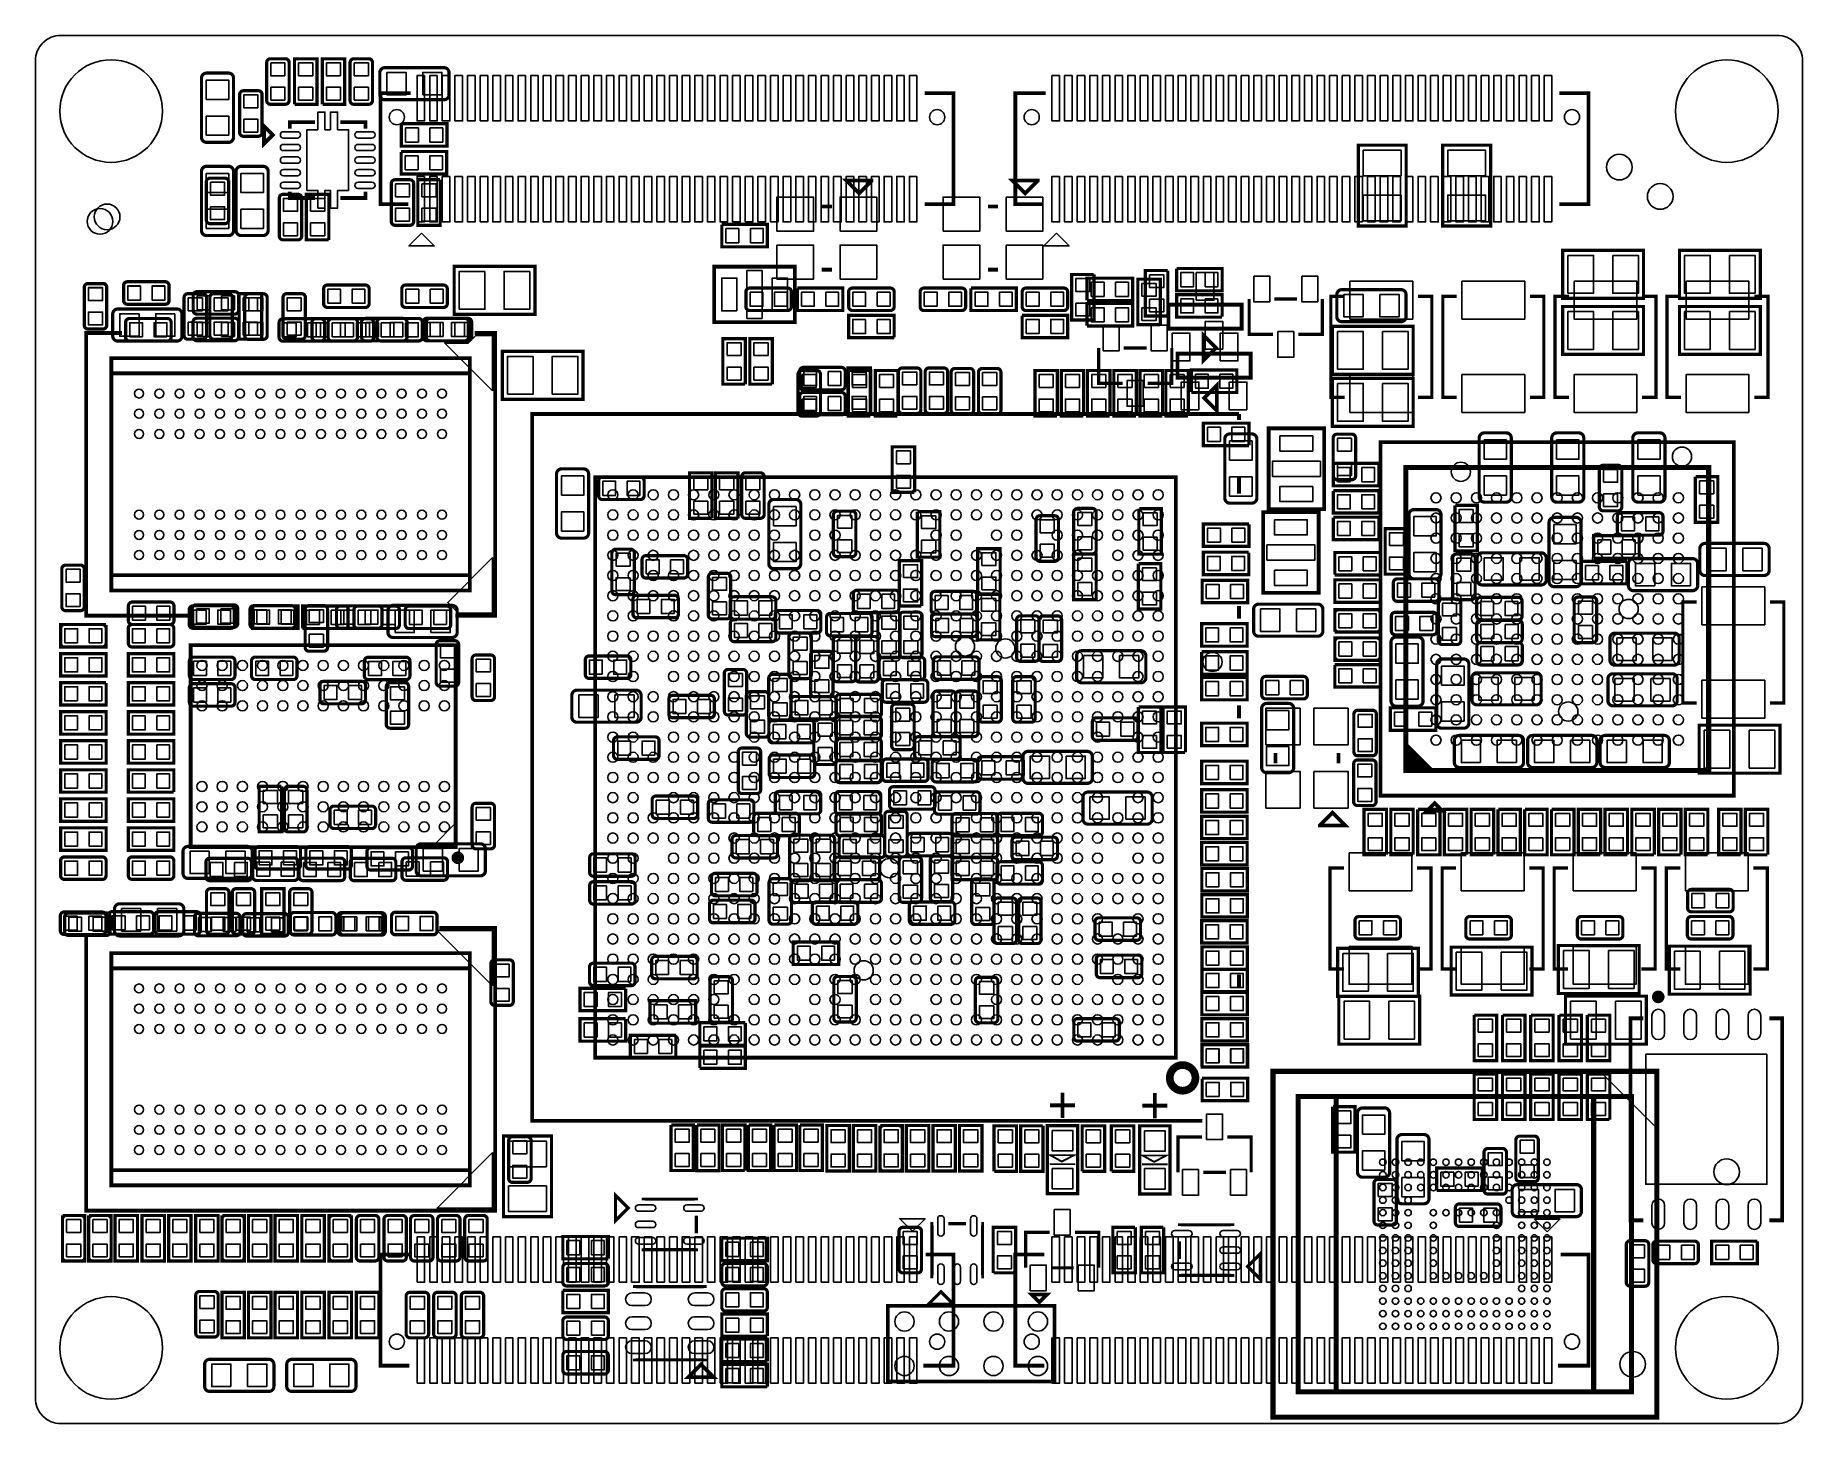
# Model space of a CAD drawing. Extents: x 0 to 70, y 0.5 to 55.5.
import ezdxf

# ---------------------------------------------------------------- set-up
doc = ezdxf.new("R2010")
doc.units = 0
for name, color, linetype in [('BG_OUTLINE', 253, 'CONTINUOUS'), ('PG_SILKSCREEN_BOTTOM', 13, 'CONTINUOUS'), ('PG_SILKSCREEN_TOP', 253, 'CONTINUOUS'), ('PIN_BOTTOM', 13, 'CONTINUOUS'), ('PIN_TOP', 92, 'CONTINUOUS')]:
    doc.layers.add(name, color=color, linetype=linetype)

msp = doc.modelspace()

# ---------------------------------------------------------------- linework, layer by layer
at = {"layer": 'BG_OUTLINE'}
msp.add_lwpolyline([(1.016, 0.499999), (68.984012, 0.499999, 0.414214), (70.000012, 1.515999), (70.000012, 54.483991, 0.414214), (68.984012, 55.499991), (1.016, 55.499991, 0.414214), (0, 54.483991), (0, 1.515999, 0.414214), (1.016, 0.499999)], format="xyb", dxfattribs=at)
at = {"layer": 'PG_SILKSCREEN_BOTTOM'}
for points, const_width in [([(7.85048, 51.461467), (7.85048, 53.804668, 0.414212), (7.65048, 54.004667), (6.780479, 54.004667, 0.414212), (6.58048, 53.804668), (6.58048, 51.461467, 0.414212), (6.780479, 51.261467), (7.65048, 51.261467, 0.414212), (7.85048, 51.461467)], 0.127), ([(6.58048, 50.111863), (6.58048, 47.768662, 0.414212), (6.780479, 47.568663), (7.65048, 47.568663, 0.414212), (7.85048, 47.768662), (7.85048, 50.111863, 0.414212), (7.65048, 50.311863), (6.780479, 50.311863, 0.414212), (6.58048, 50.111863)], 0.127), ([(7.951521, 50.111863), (7.951521, 47.768662, 0.414212), (8.15152, 47.568663), (9.021521, 47.568663, 0.414212), (9.221521, 47.768662), (9.221521, 50.111863, 0.414212), (9.021521, 50.311863), (8.15152, 50.311863, 0.414212), (7.951521, 50.111863)], 0.127), ([(9.662058, 49.051489), (9.662058, 48.502976), (9.662058, 48.096576), (9.662058, 47.548089, 0.414242), (9.812071, 47.398076), (10.401071, 47.398076, 0.414214), (10.551058, 47.548089), (10.551058, 49.051489, 0.414183), (10.401071, 49.201476), (9.812071, 49.201476, 0.41421), (9.662058, 49.051489)], 0.127), ([(1.937309, 45.515682), (1.937309, 44.967195), (1.937309, 44.560795), (1.937309, 44.012282, 0.414211), (2.087321, 43.862295), (2.676322, 43.862295, 0.41417), (2.826309, 44.012282), (2.826309, 45.515682, 0.414214), (2.676322, 45.665695), (2.087321, 45.665695, 0.414254), (1.937309, 45.515682)], 0.127), ([(5.145024, 45.738898), (4.596536, 45.738898), (4.190136, 45.738898), (3.641623, 45.738898, 0.41416), (3.491636, 45.588911), (3.491636, 44.99991, 0.414183), (3.641623, 44.849898), (5.145024, 44.849898, 0.414265), (5.295036, 44.99991), (5.295036, 45.588911, 0.414242), (5.145024, 45.738898)], 0.127), ([(5.890311, 45.114413), (5.890311, 44.5659), (5.890311, 44.1595), (5.890311, 43.611013, 0.414238), (6.040323, 43.461), (6.629324, 43.461, 0.414211), (6.779311, 43.611013), (6.779311, 45.114413, 0.414186), (6.629324, 45.2644), (6.040323, 45.2644, 0.414214), (5.890311, 45.114413)], 0.127), ([(7.800086, 43.610987), (7.800086, 44.1595), (7.800086, 44.5659), (7.800086, 45.114388, 0.41424), (7.650074, 45.2644), (7.061073, 45.2644, 0.414208), (6.911086, 45.114388), (6.911086, 43.610987, 0.414185), (7.061073, 43.461), (7.650074, 43.461, 0.414217), (7.800086, 43.610987)], 0.127), ([(51.748614, 44.155919), (54.091789, 44.155919, 0.414223), (54.291789, 44.355918), (54.291789, 45.225919, 0.414226), (54.091789, 45.425919), (51.748614, 45.425919, 0.414239), (51.548589, 45.225919), (51.548589, 44.355918, 0.414236), (51.748614, 44.155919)], 0.127), ([(5.227218, 44.280531), (4.678731, 44.280531), (4.272331, 44.280531), (3.723818, 44.280531, 0.414156), (3.573831, 44.130544), (3.573831, 43.541544, 0.414192), (3.723818, 43.391531), (5.227218, 43.391531, 0.414269), (5.377231, 43.541544), (5.377231, 44.130544, 0.414233), (5.227218, 44.280531)], 0.127), ([(9.804222, 43.385232), (10.352735, 43.385232), (10.759135, 43.385232), (11.307623, 43.385232, 0.414229), (11.457635, 43.535244), (11.457635, 44.124245, 0.414185), (11.307623, 44.274232), (9.804222, 44.274232, 0.414196), (9.654235, 44.124245), (9.654235, 43.535244, 0.41424), (9.804222, 43.385232)], 0.127), ([(11.745697, 43.384267), (12.294184, 43.384267), (12.700584, 43.384267), (13.249097, 43.384267, 0.414153), (13.399084, 43.534254), (13.399084, 44.123254, 0.414188), (13.249097, 44.273267), (11.745697, 44.273267, 0.414272), (11.595684, 44.123254), (11.595684, 43.534254, 0.414237), (11.745697, 43.384267)], 0.127), ([(13.677163, 43.393004), (14.225651, 43.393004), (14.632051, 43.393004), (15.180564, 43.393004, 0.414192), (15.330551, 43.543017), (15.330551, 44.132017, 0.414149), (15.180564, 44.282004), (13.677163, 44.282004, 0.414233), (13.527151, 44.132017), (13.527151, 43.543017, 0.414275), (13.677163, 43.393004)], 0.127), ([(17.132021, 44.287796), (16.583533, 44.287796), (16.177133, 44.287796), (15.62862, 44.287796, 0.414181), (15.478633, 44.137783), (15.478633, 43.548783, 0.41416), (15.62862, 43.398796), (17.132021, 43.398796, 0.414244), (17.282033, 43.548783), (17.282033, 44.137783, 0.414264), (17.132021, 44.287796)], 0.127), ([(30.208804, 42.073093), (30.208804, 41.52458), (30.208804, 41.11818), (30.208804, 40.569693, 0.414212), (30.358791, 40.41968), (30.947792, 40.41968, 0.414249), (31.097804, 40.569693), (31.097804, 42.073093, 0.414213), (30.947792, 42.22308), (30.358791, 42.22308, 0.414176), (30.208804, 42.073093)], 0.127), ([(48.38126, 37.167515), (48.38126, 39.510716, 0.414209), (48.18126, 39.710716), (47.311259, 39.710716, 0.414228), (47.11126, 39.510716), (47.11126, 37.167515, 0.414216), (47.311259, 36.967516), (48.18126, 36.967516, 0.414197), (48.38126, 37.167515)], 0.127), ([(51.405434, 39.550975), (51.405434, 39.002462), (51.405434, 38.596062), (51.405434, 38.047574, 0.414233), (51.555447, 37.897562), (52.144447, 37.897562, 0.414214), (52.294434, 38.047574), (52.294434, 39.550975, 0.414191), (52.144447, 39.700962), (51.555447, 39.700962, 0.414211), (51.405434, 39.550975)], 0.127), ([(58.458913, 37.207546), (58.458913, 39.550746, 0.414221), (58.258913, 39.750746), (57.388912, 39.750746, 0.414208), (57.188913, 39.550746), (57.188913, 37.207546, 0.414204), (57.388912, 37.007546), (58.258913, 37.007546, 0.414217), (58.458913, 37.207546)], 0.127), ([(61.331297, 37.207546), (61.331297, 39.550746, 0.414227), (61.131298, 39.750746), (60.261297, 39.750746, 0.414206), (60.061297, 39.550746), (60.061297, 37.207546, 0.414197), (60.261297, 37.007546), (61.131298, 37.007546, 0.414219), (61.331297, 37.207546)], 0.127), ([(64.544677, 37.207546), (64.544677, 39.550746, 0.414212), (64.344677, 39.750746), (63.474676, 39.750746, 0.414212), (63.274677, 39.550746), (63.274677, 37.207546, 0.414212), (63.474676, 37.007546), (64.344677, 37.007546, 0.414212), (64.544677, 37.207546)], 0.127), ([(62.836704, 36.813973), (62.836704, 38.317373, 0.414009), (62.686819, 38.467386), (62.097717, 38.467386, 0.414241), (61.947704, 38.317373), (61.947704, 36.813973, 0.414218), (62.097717, 36.663986), (62.686819, 36.663986, 0.413985), (62.836704, 36.813973)], 0.127), ([(21.914307, 35.781361), (21.914307, 38.124562, 0.414206), (21.714308, 38.324561), (20.844307, 38.324561, 0.414212), (20.644307, 38.124562), (20.644307, 35.781361, 0.414219), (20.844307, 35.581361), (21.714308, 35.581361, 0.414212), (21.914307, 35.781361)], 0.127), ([(23.962487, 37.998756), (23.413974, 37.998756), (23.007574, 37.998756), (22.459086, 37.998756, 0.414221), (22.309074, 37.848769), (22.309074, 37.259768, 0.414214), (22.459086, 37.109756), (23.962487, 37.109756, 0.414164), (24.112474, 37.259768), (24.112474, 37.848769, 0.414187), (23.962487, 37.998756)], 0.127), ([(28.866084, 36.516589), (28.866084, 37.065102), (28.866084, 37.471502), (28.866084, 38.01999, 0.414239), (28.716072, 38.170002), (28.127071, 38.170002, 0.414212), (27.977084, 38.01999), (27.977084, 36.516589, 0.414178), (28.127071, 36.366602), (28.716072, 36.366602, 0.414212), (28.866084, 36.516589)], 0.127), ([(29.050691, 36.912804), (29.050691, 34.569603, 0.414215), (29.250691, 34.369604), (30.120692, 34.369604, 0.414203), (30.320691, 34.569603), (30.320691, 36.912804, 0.41421), (30.120692, 37.112804), (29.250691, 37.112804, 0.414222), (29.050691, 36.912804)], 0.127), ([(32.498843, 34.99546), (32.498843, 35.543947), (32.498843, 35.950347), (32.498843, 36.49886, 0.414218), (32.34883, 36.648847), (31.75983, 36.648847, 0.414188), (31.609843, 36.49886), (31.609843, 34.99546, 0.414207), (31.75983, 34.845447), (32.34883, 34.845447, 0.414237), (32.498843, 34.99546)], 0.127), ([(40.525217, 34.814078), (40.525217, 35.362591), (40.525217, 35.768991), (40.525217, 36.317479, 0.414244), (40.375205, 36.467491), (39.786204, 36.467491, 0.414211), (39.636217, 36.317479), (39.636217, 34.814078, 0.414181), (39.786204, 34.664091), (40.375205, 34.664091, 0.414214), (40.525217, 34.814078)], 0.127), ([(41.12707, 36.608944), (41.12707, 36.060431), (41.12707, 35.654031), (41.12707, 35.105543, 0.414251), (41.277083, 34.955531), (41.866083, 34.955531, 0.414204), (42.01607, 35.105543), (42.01607, 36.608944, 0.414174), (41.866083, 36.758931), (41.277083, 36.758931, 0.414221), (41.12707, 36.608944)], 0.127), ([(55.675759, 34.168969), (55.675759, 36.51217, 0.414208), (55.475759, 36.712169), (54.605758, 36.712169, 0.414225), (54.405759, 36.51217), (54.405759, 34.168969, 0.414217), (54.605758, 33.968969), (55.475759, 33.968969, 0.4142), (55.675759, 34.168969)], 0.127), ([(59.954719, 36.202188), (59.954719, 33.858987, 0.414216), (60.154718, 33.658988), (61.024719, 33.658988, 0.414227), (61.224719, 33.858987), (61.224719, 36.202188, 0.414209), (61.024719, 36.402188), (60.154718, 36.402188, 0.414198), (59.954719, 36.202188)], 0.127), ([(62.813667, 35.699776), (64.317067, 35.699776, 0.414009), (64.46708, 35.849662), (64.46708, 36.438764, 0.414241), (64.317067, 36.588776), (62.813667, 36.588776, 0.414218), (62.66368, 36.438764), (62.66368, 35.849662, 0.413985), (62.813667, 35.699776)], 0.127), ([(22.836022, 34.994571), (22.836022, 34.446083), (22.836022, 34.039683), (22.836022, 33.49117, 0.414211), (22.986035, 33.341183), (23.575035, 33.341183, 0.414175), (23.725022, 33.49117), (23.725022, 34.994571, 0.414214), (23.575035, 35.144583), (22.986035, 35.144583, 0.41425), (22.836022, 34.994571)], 0.127), ([(57.02747, 33.29686), (57.02747, 34.800261, 0.414215), (56.877458, 34.950248), (56.288457, 34.950248, 0.414179), (56.13847, 34.800261), (56.13847, 33.29686, 0.41421), (56.288457, 33.146848), (56.877458, 33.146848, 0.414246), (57.02747, 33.29686)], 0.127), ([(57.301536, 33.726577), (59.644737, 33.726577, 0.414198), (59.844737, 33.926577), (59.844737, 34.796578, 0.414204), (59.644737, 34.996577), (57.301536, 34.996577, 0.414227), (57.101537, 34.796578), (57.101537, 33.926577, 0.414221), (57.301536, 33.726577)], 0.127), ([(66.12951, 34.10138), (68.47271, 34.10138, 0.414215), (68.67271, 34.301379), (68.67271, 35.17138, 0.41423), (68.47271, 35.37138), (66.12951, 35.37138, 0.414209), (65.92951, 35.17138), (65.92951, 34.301379, 0.414195), (66.12951, 34.10138)], 0.127), ([(24.182045, 33.999272), (24.730558, 33.999272), (25.136958, 33.999272), (25.685445, 33.999272, 0.414208), (25.835458, 34.149259), (25.835458, 34.738259, 0.414239), (25.685445, 34.888272), (24.182045, 34.888272, 0.414217), (24.032058, 34.738259), (24.032058, 34.149259, 0.414186), (24.182045, 33.999272)], 0.127), ([(65.64056, 34.770924), (63.297359, 34.770924, 0.41421), (63.097359, 34.570924), (63.097359, 33.700923, 0.414225), (63.297359, 33.500924), (65.64056, 33.500924, 0.414215), (65.840559, 33.700923), (65.840559, 34.570924, 0.4142), (65.64056, 34.770924)], 0.127), ([(27.543684, 32.533311), (27.543684, 33.081824), (27.543684, 33.488224), (27.543684, 34.036711, 0.414232), (27.393671, 34.186724), (26.804671, 34.186724, 0.414215), (26.654684, 34.036711), (26.654684, 32.533311, 0.414193), (26.804671, 32.383324), (27.393671, 32.383324, 0.41421), (27.543684, 32.533311)], 0.127), ([(55.443476, 33.967471), (53.940075, 33.967471, 0.414206), (53.790088, 33.817458), (53.790088, 33.228458, 0.414188), (53.940075, 33.078471), (55.443476, 33.078471, 0.414219), (55.593488, 33.228458), (55.593488, 33.817458, 0.414237), (55.443476, 33.967471)], 0.127), ([(6.363691, 32.050177), (6.912204, 32.050177), (7.318604, 32.050177), (7.867091, 32.050177, 0.414232), (8.017104, 32.20019), (8.017104, 32.78919, 0.414188), (7.867091, 32.939177), (6.363691, 32.939177, 0.414192), (6.213704, 32.78919), (6.213704, 32.20019, 0.414237), (6.363691, 32.050177)], 0.127), ([(10.152761, 32.903744), (9.604273, 32.903744), (9.197873, 32.903744), (8.64936, 32.903744, 0.414182), (8.499373, 32.753757), (8.499373, 32.164655, 0.414027), (8.64936, 32.014744), (10.152761, 32.014744, 0.414044), (10.302773, 32.164655), (10.302773, 32.753757, 0.414199), (10.152761, 32.903744)], 0.127), ([(12.768555, 32.000139), (13.317068, 32.000139), (13.723468, 32.000139), (14.271955, 32.000139, 0.414239), (14.421968, 32.150152), (14.421968, 32.739152, 0.414208), (14.271955, 32.889139), (12.768555, 32.889139, 0.414186), (12.618568, 32.739152), (12.618568, 32.150152, 0.414217), (12.768555, 32.000139)], 0.127), ([(16.303523, 32.889139), (15.75501, 32.889139), (15.34861, 32.889139), (14.800123, 32.889139, 0.414205), (14.65011, 32.739152), (14.65011, 32.150152, 0.414244), (14.800123, 32.000139), (16.303523, 32.000139, 0.414219), (16.45351, 32.150152), (16.45351, 32.739152, 0.414181), (16.303523, 32.889139)], 0.127), ([(25.323521, 33.315351), (24.775008, 33.315351), (24.368608, 33.315351), (23.82012, 33.315351, 0.414251), (23.670108, 33.165339), (23.670108, 32.576338, 0.414208), (23.82012, 32.426351), (25.323521, 32.426351, 0.414174), (25.473508, 32.576338), (25.473508, 33.165339, 0.414217), (25.323521, 33.315351)], 0.127), ([(27.678507, 32.369811), (28.22702, 32.369811), (28.63342, 32.369811), (29.181908, 32.369811, 0.41422), (29.33192, 32.519798), (29.33192, 33.108798, 0.414239), (29.181908, 33.258811), (27.678507, 33.258811, 0.414205), (27.52852, 33.108798), (27.52852, 32.519798, 0.414186), (27.678507, 32.369811)], 0.127), ([(32.546544, 32.631913), (33.095032, 32.631913), (33.501432, 32.631913), (34.049945, 32.631913, 0.414187), (34.199932, 32.7819), (34.199932, 33.370901, 0.41421), (34.049945, 33.520913), (32.546544, 33.520913, 0.414238), (32.396532, 33.370901), (32.396532, 32.7819, 0.414215), (32.546544, 32.631913)], 0.127), ([(35.631247, 32.583374), (36.17976, 32.583374), (36.58616, 32.583374), (37.134648, 32.583374, 0.414214), (37.28466, 32.733386), (37.28466, 33.322387, 0.414214), (37.134648, 33.472374), (35.631247, 33.472374, 0.414193), (35.48126, 33.322387), (35.48126, 32.733386, 0.414164), (35.631247, 32.583374)], 0.127), ([(55.570577, 33.020762), (55.570577, 31.517361, 0.41421), (55.72059, 31.367374), (56.30959, 31.367374, 0.414186), (56.459577, 31.517361), (56.459577, 33.020762, 0.414215), (56.30959, 33.170774), (55.72059, 33.170774, 0.414238), (55.570577, 33.020762)], 0.127), ([(57.236487, 32.3469), (58.739888, 32.3469, 0.414217), (58.8899, 32.496887), (58.8899, 33.085888, 0.414244), (58.739888, 33.2359), (57.236487, 33.2359, 0.414207), (57.0865, 33.085888), (57.0865, 32.496887, 0.414181), (57.236487, 32.3469)], 0.127), ([(60.952126, 33.096251), (60.952126, 31.59285, 0.414183), (61.102113, 31.442863), (61.691114, 31.442863, 0.414222), (61.841126, 31.59285), (61.841126, 33.096251, 0.414241), (61.691114, 33.246263), (61.102113, 33.246263, 0.414203), (60.952126, 33.096251)], 0.127), ([(3.831793, 31.269584), (4.380281, 31.269584), (4.786681, 31.269584), (5.335194, 31.269584, 0.414214), (5.485181, 31.419597), (5.485181, 32.008597, 0.414167), (5.335194, 32.158584), (3.831793, 32.158584, 0.414211), (3.681781, 32.008597), (3.681781, 31.419597, 0.414258), (3.831793, 31.269584)], 0.127), ([(27.678507, 31.479998), (28.22702, 31.479998), (28.63342, 31.479998), (29.181908, 31.479998, 0.414246), (29.33192, 31.63001), (29.33192, 32.219011, 0.414213), (29.181908, 32.368998), (27.678507, 32.368998, 0.414179), (27.52852, 32.219011), (27.52852, 31.63001, 0.414212), (27.678507, 31.479998)], 0.127), ([(30.961889, 32.713676), (30.413376, 32.713676), (30.006976, 32.713676), (29.458488, 32.713676, 0.414206), (29.308476, 32.563689), (29.308476, 31.974688, 0.414241), (29.458488, 31.824676), (30.961889, 31.824676, 0.414218), (31.111876, 31.974688), (31.111876, 32.563689, 0.414183), (30.961889, 32.713676)], 0.127), ([(32.990561, 32.597598), (32.442074, 32.597598), (32.035674, 32.597598), (31.487161, 32.597598, 0.414214), (31.337174, 32.447586), (31.337174, 31.858585, 0.414177), (31.487161, 31.708598), (32.990561, 31.708598, 0.414211), (33.140574, 31.858585), (33.140574, 32.447586, 0.414248), (32.990561, 32.597598)], 0.127), ([(34.255964, 30.995747), (34.255964, 31.54426), (34.255964, 31.95066), (34.255964, 32.499148, 0.41424), (34.105952, 32.64916), (33.516951, 32.64916, 0.414201), (33.366964, 32.499148), (33.366964, 30.995747, 0.414185), (33.516951, 30.84576), (34.105952, 30.84576, 0.414223), (34.255964, 30.995747)], 0.127), ([(35.119894, 30.995747), (35.119894, 31.54426), (35.119894, 31.95066), (35.119894, 32.499148, 0.41423), (34.969882, 32.64916), (34.380881, 32.64916, 0.414212), (34.230894, 32.499148), (34.230894, 30.995747, 0.414195), (34.380881, 30.84576), (34.969882, 30.84576, 0.414213), (35.119894, 30.995747)], 0.127), ([(35.645928, 31.679896), (36.194441, 31.679896), (36.600841, 31.679896), (37.149329, 31.679896, 0.414207), (37.299341, 31.829883), (37.299341, 32.418884, 0.414237), (37.149329, 32.568896), (35.645928, 32.568896, 0.414218), (35.495941, 32.418884), (35.495941, 31.829883, 0.414188), (35.645928, 31.679896)], 0.127), ([(39.756309, 30.851094), (39.756309, 31.399582), (39.756309, 31.805982), (39.756309, 32.354469, 0.414258), (39.606296, 32.504482), (39.017296, 32.504482, 0.414216), (38.867309, 32.354469), (38.867309, 30.851094, 0.414216), (39.017296, 30.701082), (39.606296, 30.701082, 0.414258), (39.756309, 30.851094)], 0.127), ([(40.647569, 30.84637), (40.647569, 31.394857), (40.647569, 31.801257), (40.647569, 32.349745, 0.41422), (40.497582, 32.499757), (39.908582, 32.499757, 0.414254), (39.758569, 32.349745), (39.758569, 30.84637, 0.414254), (39.908582, 30.696357), (40.497582, 30.696357, 0.41422), (40.647569, 30.84637)], 0.127), ([(55.363288, 32.641845), (53.859887, 32.641845, 0.41422), (53.709875, 32.491858), (53.709875, 31.902756, 0.414046), (53.859887, 31.752845), (55.363288, 31.752845, 0.414007), (55.513275, 31.902756), (55.513275, 32.491858, 0.41418), (55.363288, 32.641845)], 0.127), ([(57.240348, 31.438647), (58.743748, 31.438647, 0.414207), (58.893761, 31.588634), (58.893761, 32.177736, 0.414051), (58.743748, 32.327647), (57.240348, 32.327647, 0.414019), (57.090361, 32.177736), (57.090361, 31.588634, 0.414175), (57.240348, 31.438647)], 0.127), ([(29.845356, 31.671082), (29.845356, 31.122595), (29.845356, 30.716195), (29.845356, 30.167682, 0.414186), (29.995343, 30.017695), (30.584343, 30.017695, 0.414214), (30.734356, 30.167682), (30.734356, 31.671082, 0.414239), (30.584343, 31.821095), (29.995343, 31.821095, 0.41421), (29.845356, 31.671082)], 0.127), ([(31.604102, 31.543473), (31.604102, 30.99496), (31.604102, 30.58856), (31.604102, 30.040072, 0.414235), (31.754115, 29.89006), (32.343115, 29.89006, 0.414207), (32.493102, 30.040072), (32.493102, 31.543473, 0.41419), (32.343115, 31.69346), (31.754115, 31.69346, 0.414218), (31.604102, 31.543473)], 0.127), ([(32.491629, 31.535853), (32.491629, 30.98734), (32.491629, 30.58094), (32.491629, 30.032452, 0.414201), (32.641616, 29.88244), (33.230617, 29.88244, 0.414241), (33.380629, 30.032452), (33.380629, 31.535853, 0.414224), (33.230617, 31.68584), (32.641616, 31.68584, 0.414184), (32.491629, 31.535853)], 0.127), ([(53.69626, 31.467704), (53.69626, 29.124504, 0.414237), (53.89626, 28.924504), (54.766235, 28.924504, 0.414249), (54.96626, 29.124504), (54.96626, 31.467704, 0.414225), (54.766235, 31.667704), (53.89626, 31.667704, 0.414213), (53.69626, 31.467704)], 0.127), ([(57.242354, 30.559045), (58.745755, 30.559045, 0.414208), (58.895742, 30.709057), (58.895742, 31.298058, 0.414173), (58.745755, 31.448045), (57.242354, 31.448045, 0.414217), (57.092342, 31.298058), (57.092342, 30.709057, 0.414252), (57.242354, 30.559045)], 0.127), ([(64.910005, 31.818682), (62.566804, 31.818682, 0.414201), (62.366804, 31.618682), (62.366804, 30.748681, 0.414216), (62.566804, 30.548682), (64.910005, 30.548682, 0.414224), (65.110004, 30.748681), (65.110004, 31.618682, 0.414209), (64.910005, 31.818682)], 0.127), ([(17.298975, 30.801386), (17.298975, 30.252899), (17.298975, 29.846499), (17.298975, 29.297986, 0.414197), (17.448987, 29.147999), (18.037962, 29.147999, 0.4142), (18.187975, 29.297986), (18.187975, 30.801386, 0.414278), (18.037962, 30.951399), (17.448987, 30.951399, 0.414274), (17.298975, 30.801386)], 0.127), ([(23.435793, 30.913832), (22.887305, 30.913832), (22.480905, 30.913832), (21.932392, 30.913832, 0.414171), (21.782405, 30.763845), (21.782405, 30.174844, 0.414215), (21.932392, 30.024832), (23.435793, 30.024832, 0.414253), (23.585805, 30.174844), (23.585805, 30.763845, 0.41421), (23.435793, 30.913832)], 0.127), ([(30.706949, 30.947868), (30.706949, 30.399355), (30.706949, 29.992955), (30.706949, 29.444467, 0.414204), (30.856936, 29.294455), (31.445937, 29.294455, 0.414244), (31.595949, 29.444467), (31.595949, 30.947868, 0.414221), (31.445937, 31.097855), (30.856936, 31.097855, 0.414181), (30.706949, 30.947868)], 0.127), ([(33.574634, 29.977537), (34.123122, 29.977537), (34.529522, 29.977537), (35.078035, 29.977537, 0.414207), (35.228022, 30.12755), (35.228022, 30.71655, 0.41417), (35.078035, 30.866537), (33.574634, 30.866537, 0.414218), (33.424622, 30.71655), (33.424622, 30.12755, 0.414255), (33.574634, 29.977537)], 0.127), ([(35.720503, 29.990567), (36.26899, 29.990567), (36.67539, 29.990567), (37.223903, 29.990567, 0.414213), (37.37389, 30.14058), (37.37389, 30.72958, 0.41417), (37.223903, 30.879567), (35.720503, 30.879567, 0.414212), (35.57049, 30.72958), (35.57049, 30.14058, 0.414255), (35.720503, 29.990567)], 0.127), ([(41.44198, 29.850969), (43.78518, 29.850969, 0.414214), (43.98518, 30.050969), (43.98518, 30.920969, 0.414211), (43.78518, 31.120969), (41.44198, 31.120969, 0.414211), (41.24198, 30.920969), (41.24198, 30.050969, 0.414214), (41.44198, 29.850969)], 0.127), ([(56.777636, 28.250744), (56.777636, 30.593944, 0.414212), (56.577636, 30.793944), (55.707636, 30.793944, 0.414205), (55.507636, 30.593944), (55.507636, 28.250744, 0.414213), (55.707636, 28.050744), (56.577636, 28.050744, 0.41422), (56.777636, 28.250744)], 0.127), ([(27.288236, 30.227549), (27.288236, 29.679036), (27.288236, 29.272636), (27.288236, 28.724149, 0.414206), (27.438223, 28.574136), (28.027224, 28.574136, 0.414242), (28.177236, 28.724149), (28.177236, 30.227549, 0.414219), (28.027224, 30.377536), (27.438223, 30.377536, 0.414183), (27.288236, 30.227549)], 0.127), ([(29.937761, 28.53116), (29.937761, 29.079647), (29.937761, 29.486047), (29.937761, 30.03456, 0.414183), (29.787774, 30.184547), (29.198773, 30.184547, 0.414215), (29.048761, 30.03456), (29.048761, 28.53116, 0.414242), (29.198773, 28.381147), (29.787774, 28.381147, 0.41421), (29.937761, 28.53116)], 0.127), ([(37.370563, 29.943882), (37.370563, 29.395369), (37.370563, 28.988969), (37.370563, 28.440482, 0.414256), (37.520575, 28.290469), (38.109576, 28.290469, 0.414213), (38.259563, 28.440482), (38.259563, 29.943882, 0.414169), (38.109576, 30.093869), (37.520575, 30.093869, 0.414212), (37.370563, 29.943882)], 0.127), ([(39.601572, 28.440456), (39.601572, 28.988969), (39.601572, 29.395369), (39.601572, 29.943857, 0.414254), (39.451559, 30.093869), (38.862559, 30.093869, 0.414207), (38.712572, 29.943857), (38.712572, 28.440456, 0.41417), (38.862559, 28.290469), (39.451559, 28.290469, 0.414217), (39.601572, 28.440456)], 0.127), ([(48.726065, 29.214394), (49.274578, 29.214394), (49.680978, 29.214394), (50.229465, 29.214394, 0.414248), (50.379478, 29.364407), (50.379478, 29.953407, 0.4142), (50.229465, 30.103394), (48.726065, 30.103394, 0.414177), (48.576078, 29.953407), (48.576078, 29.364407, 0.414225), (48.726065, 29.214394)], 0.127), ([(57.09986, 28.976015), (59.443061, 28.976015, 0.414064), (59.643061, 29.175913), (59.643061, 30.046016, 0.414181), (59.443061, 30.246015), (57.09986, 30.246015, 0.414212), (56.899861, 30.046016), (56.899861, 29.175913, 0.414084), (57.09986, 28.976015)], 0.127), ([(64.831062, 30.207458), (62.487861, 30.207458, 0.414212), (62.287861, 30.007458), (62.287861, 29.137458, 0.414212), (62.487861, 28.937458), (64.831062, 28.937458, 0.414212), (65.031061, 29.137458), (65.031061, 30.007458, 0.414212), (64.831062, 30.207458)], 0.127), ([(23.793958, 29.558209), (21.450757, 29.558209, 0.414199), (21.250758, 29.358209), (21.250758, 28.488208, 0.414219), (21.450757, 28.288209), (23.793958, 28.288209, 0.414226), (23.993958, 28.488208), (23.993958, 29.358209, 0.414205), (23.793958, 29.558209)], 0.127), ([(26.745971, 29.354221), (26.197458, 29.354221), (25.791058, 29.354221), (25.242571, 29.354221, 0.414238), (25.092558, 29.204209), (25.092558, 28.615208, 0.414203), (25.242571, 28.465221), (26.745971, 28.465221, 0.414186), (26.895958, 28.615208), (26.895958, 29.204209, 0.414222), (26.745971, 29.354221)], 0.127), ([(29.050869, 27.84409), (29.050869, 28.392603), (29.050869, 28.799003), (29.050869, 29.34749, 0.414211), (28.900882, 29.497503), (28.311881, 29.497503, 0.41423), (28.161869, 29.34749), (28.161869, 27.84409, 0.414213), (28.311881, 27.694103), (28.900882, 27.694103, 0.414195), (29.050869, 27.84409)], 0.127), ([(31.863055, 28.500502), (32.411568, 28.500502), (32.817968, 28.500502), (33.366456, 28.500502, 0.414252), (33.516468, 28.650514), (33.516468, 29.239515, 0.41421), (33.366456, 29.389502), (31.863055, 29.389502, 0.414172), (31.713068, 29.239515), (31.713068, 28.650514, 0.414215), (31.863055, 28.500502)], 0.127), ([(35.19772, 29.969003), (34.649207, 29.969003), (34.242807, 29.969003), (33.694319, 29.969003, 0.414255), (33.544307, 29.81899), (33.544307, 29.22999, 0.414214), (33.694319, 29.080003), (35.19772, 29.080003, 0.41417), (35.347707, 29.22999), (35.347707, 29.81899, 0.414211), (35.19772, 29.969003)], 0.127), ([(35.55586, 29.373449), (35.55586, 28.824936), (35.55586, 28.418536), (35.55586, 27.870048, 0.414247), (35.705872, 27.720036), (36.294873, 27.720036, 0.414222), (36.44486, 27.870048), (36.44486, 29.373449, 0.414178), (36.294873, 29.523436), (35.705872, 29.523436, 0.414203), (35.55586, 29.373449)], 0.127), ([(36.450702, 29.373449), (36.450702, 28.824936), (36.450702, 28.418536), (36.450702, 27.870048, 0.414249), (36.600714, 27.720036), (37.189715, 27.720036, 0.41422), (37.339702, 27.870048), (37.339702, 29.373449, 0.414176), (37.189715, 29.523436), (36.600714, 29.523436, 0.414205), (36.450702, 29.373449)], 0.127), ([(30.073905, 28.419146), (30.622418, 28.419146), (31.028818, 28.419146), (31.577305, 28.419146, 0.414214), (31.727318, 28.569133), (31.727318, 29.158133, 0.414233), (31.577305, 29.308146), (30.073905, 29.308146, 0.414211), (29.923918, 29.158133), (29.923918, 28.569133, 0.414192), (30.073905, 28.419146)], 0.127), ([(33.917128, 28.856838), (33.917128, 28.308351), (33.917128, 27.901951), (33.917128, 27.353438, 0.414212), (34.06714, 27.203451), (34.656141, 27.203451, 0.414174), (34.806128, 27.353438), (34.806128, 28.856838, 0.414212), (34.656141, 29.006851), (34.06714, 29.006851, 0.414255), (33.917128, 28.856838)], 0.127), ([(48.572369, 28.832581), (48.572369, 26.489406, 0.414224), (48.772369, 26.289406), (49.64237, 26.289406, 0.414226), (49.842369, 26.489406), (49.842369, 28.832581, 0.414238), (49.64237, 29.032606), (48.772369, 29.032606, 0.414236), (48.572369, 28.832581)], 0.127), ([(29.203929, 27.470202), (29.752442, 27.470202), (30.158842, 27.470202), (30.70733, 27.470202, 0.414216), (30.857342, 27.620189), (30.857342, 28.209189, 0.414246), (30.70733, 28.359202), (29.203929, 28.359202, 0.414209), (29.053942, 28.209189), (29.053942, 27.620189, 0.414178), (29.203929, 27.470202)], 0.127), ([(31.725057, 26.761186), (31.725057, 27.309699), (31.725057, 27.716099), (31.725057, 28.264587, 0.414249), (31.575045, 28.414599), (30.986044, 28.414599, 0.414208), (30.836057, 28.264587), (30.836057, 26.761186, 0.414176), (30.986044, 26.611199), (31.575045, 26.611199, 0.414216), (31.725057, 26.761186)], 0.127), ([(31.853048, 27.628977), (32.401561, 27.628977), (32.807961, 27.628977), (33.356448, 27.628977, 0.414215), (33.506461, 27.778964), (33.506461, 28.367965, 0.414247), (33.356448, 28.517977), (31.853048, 28.517977, 0.41421), (31.703061, 28.367965), (31.703061, 27.778964, 0.414178), (31.853048, 27.628977)], 0.127), ([(42.017544, 27.572564), (42.566057, 27.572564), (42.972457, 27.572564), (43.520944, 27.572564, 0.414248), (43.670957, 27.722576), (43.670957, 28.311577, 0.414224), (43.520944, 28.461564), (42.017544, 28.461564, 0.414177), (41.867557, 28.311577), (41.867557, 27.722576, 0.414201), (42.017544, 27.572564)], 0.127), ([(24.554967, 27.707311), (24.006454, 27.707311), (23.600054, 27.707311), (23.051567, 27.707311, 0.414204), (22.901554, 27.557324), (22.901554, 26.968323, 0.414242), (23.051567, 26.818311), (24.554967, 26.818311, 0.414221), (24.704954, 26.968323), (24.704954, 27.557324, 0.414182), (24.554967, 27.707311)], 0.127), ([(28.729534, 25.612369), (28.729534, 26.160882), (28.729534, 26.567282), (28.729534, 27.11577, 0.414218), (28.579547, 27.265782), (27.990546, 27.265782, 0.414236), (27.840534, 27.11577), (27.840534, 25.612369, 0.414207), (27.990546, 25.462382), (28.579547, 25.462382, 0.414188), (28.729534, 25.612369)], 0.127), ([(31.853048, 26.762481), (32.401561, 26.762481), (32.807961, 26.762481), (33.356448, 26.762481, 0.41424), (33.506461, 26.912494), (33.506461, 27.501494, 0.414222), (33.356448, 27.651481), (31.853048, 27.651481, 0.414185), (31.703061, 27.501494), (31.703061, 26.912494, 0.414203), (31.853048, 26.762481)], 0.127), ([(34.978315, 26.827074), (35.526828, 26.827074), (35.933228, 26.827074), (36.481715, 26.827074, 0.414209), (36.631728, 26.977061), (36.631728, 27.566061, 0.414253), (36.481715, 27.716074), (34.978315, 27.716074, 0.414216), (34.828328, 27.566061), (34.828328, 26.977061, 0.414172), (34.978315, 26.827074)], 0.127), ([(58.745323, 27.765604), (56.402122, 27.765604, 0.414199), (56.202123, 27.565604), (56.202123, 26.695603, 0.414212), (56.402122, 26.495604), (58.745323, 26.495604, 0.414226), (58.945323, 26.695603), (58.945323, 27.565604, 0.414213), (58.745323, 27.765604)], 0.127), ([(59.304326, 26.495604), (61.647527, 26.495604, 0.414215), (61.847527, 26.695603), (61.847527, 27.565604, 0.414202), (61.647527, 27.765604), (59.304326, 27.765604, 0.414209), (59.104327, 27.565604), (59.104327, 26.695603, 0.414222), (59.304326, 26.495604)], 0.127), ([(62.176508, 26.495604), (64.519708, 26.495604, 0.414214), (64.719708, 26.695603), (64.719708, 27.565604, 0.414196), (64.519708, 27.765604), (62.176508, 27.765604, 0.414211), (61.976508, 27.565604), (61.976508, 26.695603, 0.414229), (62.176508, 26.495604)], 0.127), ([(30.720868, 26.988872), (30.172355, 26.988872), (29.765955, 26.988872), (29.217468, 26.988872, 0.414236), (29.067455, 26.838859), (29.067455, 26.249859, 0.414211), (29.217468, 26.099872), (30.720868, 26.099872, 0.414188), (30.870855, 26.249859), (30.870855, 26.838859, 0.414214), (30.720868, 26.988872)], 0.127), ([(31.855131, 25.895503), (32.403618, 25.895503), (32.810018, 25.895503), (33.358531, 25.895503, 0.414164), (33.508518, 26.045516), (33.508518, 26.634516, 0.414183), (33.358531, 26.784503), (31.855131, 26.784503, 0.414224), (31.705118, 26.634516), (31.705118, 26.045516, 0.414214), (31.855131, 25.895503)], 0.127), ([(33.706486, 25.942569), (34.254973, 25.942569), (34.661373, 25.942569), (35.209886, 25.942569, 0.414203), (35.359873, 26.092582), (35.359873, 26.681582, 0.414175), (35.209886, 26.831569), (33.706486, 26.831569, 0.414222), (33.556473, 26.681582), (33.556473, 26.092582, 0.41425), (33.706486, 25.942569)], 0.127), ([(37.176481, 26.812697), (36.627968, 26.812697), (36.221568, 26.812697), (35.673081, 26.812697, 0.414212), (35.523068, 26.66271), (35.523068, 26.07371, 0.41425), (35.673081, 25.923697), (37.176481, 25.923697, 0.414213), (37.326468, 26.07371), (37.326468, 26.66271, 0.414175), (37.176481, 26.812697)], 0.127), ([(38.979221, 26.921536), (38.430733, 26.921536), (38.024333, 26.921536), (37.47582, 26.921536, 0.414215), (37.325833, 26.771524), (37.325833, 26.182523, 0.414187), (37.47582, 26.032536), (38.979221, 26.032536, 0.41421), (39.129233, 26.182523), (39.129233, 26.771524, 0.414238), (38.979221, 26.921536)], 0.127), ([(39.321384, 25.865125), (41.664585, 25.865125, 0.414221), (41.864585, 26.065124), (41.864585, 26.935125, 0.414198), (41.664585, 27.135125), (39.321384, 27.135125, 0.414204), (39.121385, 26.935125), (39.121385, 26.065124, 0.414227), (39.321384, 25.865125)], 0.127), ([(26.083031, 25.364999), (25.534518, 25.364999), (25.128118, 25.364999), (24.579631, 25.364999, 0.414199), (24.429618, 25.215012), (24.429618, 24.626011, 0.414242), (24.579631, 24.475999), (26.083031, 24.475999, 0.414226), (26.233018, 24.626011), (26.233018, 25.215012, 0.414182), (26.083031, 25.364999)], 0.127), ([(26.806119, 24.325986), (27.354632, 24.325986), (27.761032, 24.325986), (28.309519, 24.325986, 0.414207), (28.459532, 24.475973), (28.459532, 25.064974, 0.414237), (28.309519, 25.214986), (26.806119, 25.214986, 0.414218), (26.656132, 25.064974), (26.656132, 24.475973, 0.414188), (26.806119, 24.325986)], 0.127), ([(30.959069, 25.546787), (30.410556, 25.546787), (30.004156, 25.546787), (29.455669, 25.546787, 0.414202), (29.305656, 25.3968), (29.305656, 24.807799, 0.414246), (29.455669, 24.657787), (30.959069, 24.657787, 0.414223), (31.109056, 24.807799), (31.109056, 25.3968, 0.414179), (30.959069, 25.546787)], 0.127), ([(31.833236, 24.655297), (32.381749, 24.655297), (32.788149, 24.655297), (33.336636, 24.655297, 0.414203), (33.486649, 24.805284), (33.486649, 25.394285, 0.414244), (33.336636, 25.544297), (31.833236, 25.544297, 0.414222), (31.683249, 25.394285), (31.683249, 24.805284, 0.414181), (31.833236, 24.655297)], 0.127), ([(35.485197, 25.733705), (34.936684, 25.733705), (34.530284, 25.733705), (33.981796, 25.733705, 0.414255), (33.831784, 25.583693), (33.831784, 24.994692, 0.414207), (33.981796, 24.844705), (35.485197, 24.844705, 0.41417), (35.635184, 24.994692), (35.635184, 25.583693, 0.414218), (35.485197, 25.733705)], 0.127), ([(35.762717, 24.643334), (36.31123, 24.643334), (36.71763, 24.643334), (37.266118, 24.643334, 0.414237), (37.41613, 24.793346), (37.41613, 25.382347, 0.41422), (37.266118, 25.532334), (35.762717, 25.532334, 0.414188), (35.61273, 25.382347), (35.61273, 24.793346, 0.414205), (35.762717, 24.643334)], 0.127), ([(41.693516, 24.25126), (44.036717, 24.25126, 0.414228), (44.236716, 24.451259), (44.236716, 25.32126, 0.414212), (44.036717, 25.52126), (41.693516, 25.52126, 0.414197), (41.493516, 25.32126), (41.493516, 24.451259, 0.414213), (41.693516, 24.25126)], 0.127), ([(17.298975, 24.926925), (17.298975, 24.378437), (17.298975, 23.972037), (17.298975, 23.423524, 0.414208), (17.448987, 23.273537), (18.037988, 23.273537, 0.414178), (18.187975, 23.423524), (18.187975, 24.926925, 0.414217), (18.037988, 25.076937), (17.448987, 25.076937, 0.414246), (17.298975, 24.926925)], 0.127), ([(28.605404, 23.793729), (29.153917, 23.793729), (29.560317, 23.793729), (30.108804, 23.793729, 0.414248), (30.258817, 23.943742), (30.258817, 24.532717, 0.414248), (30.108804, 24.682729), (28.605404, 24.682729, 0.414226), (28.455417, 24.532717), (28.455417, 23.943742, 0.414227), (28.605404, 23.793729)], 0.127), ([(33.366278, 24.67864), (32.817765, 24.67864), (32.411365, 24.67864), (31.862878, 24.67864, 0.414238), (31.712865, 24.528628), (31.712865, 23.939627, 0.414209), (31.862878, 23.78964), (33.366278, 23.78964, 0.414187), (33.516265, 23.939627), (33.516265, 24.528628, 0.414216), (33.366278, 24.67864)], 0.127), ([(33.644484, 24.611127), (33.644484, 24.062639), (33.644484, 23.656239), (33.644484, 23.107726, 0.414203), (33.794497, 22.957739), (34.383497, 22.957739, 0.414174), (34.533484, 23.107726), (34.533484, 24.611127, 0.414222), (34.383497, 24.761139), (33.794497, 24.761139, 0.414251), (33.644484, 24.611127)], 0.127), ([(36.459287, 23.782122), (37.0078, 23.782122), (37.4142, 23.782122), (37.962688, 23.782122, 0.41425), (38.1127, 23.932134), (38.1127, 24.521135, 0.414205), (37.962688, 24.671122), (36.459287, 24.671122, 0.414175), (36.3093, 24.521135), (36.3093, 23.932134, 0.41422), (36.459287, 23.782122)], 0.127), ([(38.237287, 23.791621), (38.7858, 23.791621), (39.1922, 23.791621), (39.740688, 23.791621, 0.41421), (39.8907, 23.941608), (39.8907, 24.530609, 0.414232), (39.740688, 24.680621), (38.237287, 24.680621, 0.414215), (38.0873, 24.530609), (38.0873, 23.941608, 0.414193), (38.237287, 23.791621)], 0.127), ([(29.247871, 23.80234), (28.699358, 23.80234), (28.292958, 23.80234), (27.744471, 23.80234, 0.414245), (27.594458, 23.652328), (27.594458, 23.063327, 0.414197), (27.744471, 22.91334), (29.247871, 22.91334, 0.41418), (29.397858, 23.063327), (29.397858, 23.652328, 0.414228), (29.247871, 23.80234)], 0.127), ([(29.874362, 23.666425), (29.874362, 23.117912), (29.874362, 22.711512), (29.874362, 22.163024, 0.414207), (30.024349, 22.013012), (30.61335, 22.013012, 0.414241), (30.763362, 22.163024), (30.763362, 23.666425, 0.414218), (30.61335, 23.816412), (30.024349, 23.816412, 0.414184), (29.874362, 23.666425)], 0.127), ([(30.76768, 23.666425), (30.76768, 23.117912), (30.76768, 22.711512), (30.76768, 22.163024, 0.414213), (30.917667, 22.013012), (31.506668, 22.013012, 0.414234), (31.65668, 22.163024), (31.65668, 23.666425, 0.414212), (31.506668, 23.816412), (30.917667, 23.816412, 0.41419), (30.76768, 23.666425)], 0.127), ([(31.986804, 22.921773), (32.535317, 22.921773), (32.941717, 22.921773), (33.490205, 22.921773, 0.414208), (33.640217, 23.07176), (33.640217, 23.66076, 0.414239), (33.490205, 23.810773), (31.986804, 23.810773, 0.414217), (31.836817, 23.66076), (31.836817, 23.07176, 0.414186), (31.986804, 22.921773)], 0.127), ([(36.18451, 23.883468), (35.635997, 23.883468), (35.229597, 23.883468), (34.681109, 23.883468, 0.414244), (34.531097, 23.733455), (34.531097, 23.144455, 0.41421), (34.681109, 22.994468), (36.18451, 22.994468, 0.41418), (36.334497, 23.144455), (36.334497, 23.733455, 0.414214), (36.18451, 23.883468)], 0.127), ([(36.459287, 22.917582), (37.0078, 22.917582), (37.4142, 22.917582), (37.962688, 22.917582, 0.414208), (38.1127, 23.067569), (38.1127, 23.656569, 0.414247), (37.962688, 23.806582), (36.459287, 23.806582, 0.414217), (36.3093, 23.656569), (36.3093, 23.067569, 0.414178), (36.459287, 22.917582)], 0.127), ([(16.858412, 22.91781, 1.000018), (16.6084, 22.917785, 0.999982), (16.858412, 22.91781)], 0.250012), ([(23.609071, 23.075519), (23.060558, 23.075519), (22.654158, 23.075519), (22.105671, 23.075519, 0.414211), (21.955658, 22.925532), (21.955658, 22.336531, 0.414235), (22.105671, 22.186519), (23.609071, 22.186519, 0.414214), (23.759058, 22.336531), (23.759058, 22.925532, 0.41419), (23.609071, 23.075519)], 0.127), ([(38.831469, 22.847046), (39.379957, 22.847046), (39.786357, 22.847046), (40.334844, 22.847046, 0.414262), (40.484857, 22.997058), (40.484857, 23.586034, 0.414262), (40.334844, 23.736046), (38.831469, 23.736046, 0.414262), (38.681457, 23.586034), (38.681457, 22.997058, 0.414262), (38.831469, 22.847046)], 0.127), ([(1.149756, 22.062592), (1.698244, 22.062592), (2.104644, 22.062592), (2.653157, 22.062592, 0.414214), (2.803144, 22.212605), (2.803144, 22.801605, 0.414167), (2.653157, 22.951592), (1.149756, 22.951592, 0.414211), (0.999744, 22.801605), (0.999744, 22.212605, 0.414258), (1.149756, 22.062592)], 0.127), ([(3.831768, 22.062592), (4.380281, 22.062592), (4.786681, 22.062592), (5.335168, 22.062592, 0.414214), (5.485181, 22.212579), (5.485181, 22.80158, 0.414259), (5.335168, 22.951592), (3.831768, 22.951592, 0.414211), (3.681781, 22.80158), (3.681781, 22.212579, 0.414166), (3.831768, 22.062592)], 0.127), ([(6.907251, 22.011132), (7.455738, 22.011132), (7.862138, 22.011132), (8.410651, 22.011132, 0.414204), (8.560638, 22.161144), (8.560638, 22.750145, 0.414182), (8.410651, 22.900132), (6.907251, 22.900132, 0.41422), (6.757238, 22.750145), (6.757238, 22.161144, 0.414243), (6.907251, 22.011132)], 0.127), ([(8.758657, 22.0202), (9.307144, 22.0202), (9.713544, 22.0202), (10.262057, 22.0202, 0.414157), (10.412044, 22.170187), (10.412044, 22.759187, 0.41419), (10.262057, 22.9092), (8.758657, 22.9092, 0.414268), (8.608644, 22.759187), (8.608644, 22.170187, 0.414234), (8.758657, 22.0202)], 0.127), ([(10.600842, 22.012885), (11.149355, 22.012885), (11.555755, 22.012885), (12.104243, 22.012885, 0.414044), (12.254255, 22.162795), (12.254255, 22.751898, 0.414199), (12.104243, 22.901885), (10.600842, 22.901885, 0.414182), (10.450855, 22.751898), (10.450855, 22.162795, 0.414027), (10.600842, 22.012885)], 0.127), ([(12.624537, 22.010091), (13.173024, 22.010091), (13.579424, 22.010091), (14.127937, 22.010091, 0.414182), (14.277924, 22.160078), (14.277924, 22.74918, 0.414027), (14.127937, 22.899091), (12.624537, 22.899091, 0.414044), (12.474524, 22.74918), (12.474524, 22.160078, 0.414199), (12.624537, 22.010091)], 0.127), ([(14.673148, 22.027337), (15.221636, 22.027337), (15.628036, 22.027337), (16.176549, 22.027337, 0.414181), (16.326536, 22.177324), (16.326536, 22.766325, 0.414205), (16.176549, 22.916337), (14.673148, 22.916337, 0.414244), (14.523136, 22.766325), (14.523136, 22.177324, 0.41422), (14.673148, 22.027337)], 0.127), ([(31.785687, 22.056141), (32.3342, 22.056141), (32.7406, 22.056141), (33.289088, 22.056141, 0.414236), (33.4391, 22.206153), (33.4391, 22.795154, 0.414205), (33.289088, 22.945141), (31.785687, 22.945141, 0.414188), (31.6357, 22.795154), (31.6357, 22.206153, 0.41422), (31.785687, 22.056141)], 0.127), ([(35.101809, 21.304326), (35.101809, 21.852839), (35.101809, 22.259239), (35.101809, 22.807727, 0.41424), (34.951797, 22.957739), (34.362796, 22.957739, 0.414215), (34.212809, 22.807727), (34.212809, 21.304326, 0.414185), (34.362796, 21.154339), (34.951797, 21.154339, 0.41421), (35.101809, 21.304326)], 0.127), ([(35.445624, 22.835692), (35.445624, 22.287179), (35.445624, 21.880779), (35.445624, 21.332292, 0.414213), (35.595611, 21.182279), (36.184611, 21.182279, 0.414241), (36.334624, 21.332292), (36.334624, 22.835692, 0.414212), (36.184611, 22.985679), (35.595611, 22.985679, 0.414183), (35.445624, 22.835692)], 0.127), ([(36.459287, 22.053448), (37.0078, 22.053448), (37.4142, 22.053448), (37.962688, 22.053448, 0.414244), (38.1127, 22.203461), (38.1127, 22.792461, 0.41421), (37.962688, 22.942448), (36.459287, 22.942448, 0.41418), (36.3093, 22.792461), (36.3093, 22.203461, 0.414214), (36.459287, 22.053448)], 0.127), ([(38.237287, 21.87161), (38.7858, 21.87161), (39.1922, 21.87161), (39.740688, 21.87161, 0.414197), (39.8907, 22.021597), (39.8907, 22.610597, 0.414244), (39.740688, 22.76061), (38.237287, 22.76061, 0.414227), (38.0873, 22.610597), (38.0873, 22.021597, 0.41418), (38.237287, 21.87161)], 0.127), ([(6.779311, 21.544382), (6.779311, 20.995894), (6.779311, 20.589494), (6.779311, 20.040981, 0.414211), (6.929323, 19.890994), (7.518324, 19.890994, 0.414194), (7.668311, 20.040981), (7.668311, 21.544382, 0.414214), (7.518324, 21.694394), (6.929323, 21.694394, 0.41423), (6.779311, 21.544382)], 0.127), ([(8.689086, 20.040981), (8.689086, 20.589494), (8.689086, 20.995894), (8.689086, 21.544382, 0.414244), (8.539074, 21.694394), (7.950073, 21.694394, 0.414201), (7.800086, 21.544382), (7.800086, 20.040981, 0.414181), (7.950073, 19.890994), (8.539074, 19.890994, 0.414224), (8.689086, 20.040981)], 0.127), ([(23.609071, 21.970848), (23.060558, 21.970848), (22.654158, 21.970848), (22.105671, 21.970848, 0.4142), (21.955658, 21.820861), (21.955658, 21.23186, 0.414246), (22.105671, 21.081848), (23.609071, 21.081848, 0.414225), (23.759058, 21.23186), (23.759058, 21.820861, 0.414179), (23.609071, 21.970848)], 0.127), ([(28.432735, 22.301098), (27.884222, 22.301098), (27.477822, 22.301098), (26.929334, 22.301098, 0.414205), (26.779322, 22.151111), (26.779322, 21.562111, 0.414253), (26.929334, 21.412098), (28.432735, 21.412098, 0.41422), (28.582722, 21.562111), (28.582722, 22.151111, 0.414172), (28.432735, 22.301098)], 0.127), ([(29.061334, 21.940291), (29.061334, 21.391778), (29.061334, 20.985378), (29.061334, 20.436891, 0.414208), (29.211321, 20.286878), (29.800321, 20.286878, 0.414234), (29.950334, 20.436891), (29.950334, 21.940291, 0.414217), (29.800321, 22.090278), (29.211321, 22.090278, 0.414191), (29.061334, 21.940291)], 0.127), ([(31.584621, 22.036227), (31.036108, 22.036227), (30.629708, 22.036227), (30.08122, 22.036227, 0.414241), (29.931208, 21.886215), (29.931208, 21.297214, 0.414221), (30.08122, 21.147227), (31.584621, 21.147227, 0.414184), (31.734608, 21.297214), (31.734608, 21.886215, 0.414204), (31.584621, 22.036227)], 0.127), ([(31.861887, 21.154746), (32.4104, 21.154746), (32.8168, 21.154746), (33.365288, 21.154746, 0.414206), (33.5153, 21.304733), (33.5153, 21.893733, 0.414236), (33.365288, 22.043746), (31.861887, 22.043746, 0.414219), (31.7119, 21.893733), (31.7119, 21.304733, 0.414189), (31.861887, 21.154746)], 0.127), ([(37.083975, 21.928099), (37.083975, 21.379586), (37.083975, 20.973186), (37.083975, 20.424699, 0.414243), (37.233987, 20.274686), (37.822988, 20.274686, 0.414198), (37.972975, 20.424699), (37.972975, 21.928099, 0.414182), (37.822988, 22.078086), (37.233987, 22.078086, 0.414226), (37.083975, 21.928099)], 0.127), ([(65.594357, 20.776209), (66.14287, 20.776209), (66.54927, 20.776209), (67.097758, 20.776209, 0.41422), (67.24777, 20.926196), (67.24777, 21.515197, 0.414249), (67.097758, 21.665209), (65.594357, 21.665209, 0.414204), (65.44437, 21.515197), (65.44437, 20.926196, 0.414176), (65.594357, 20.776209)], 0.127), ([(28.353334, 21.2376), (27.804821, 21.2376), (27.398421, 21.2376), (26.849934, 21.2376, 0.414239), (26.699921, 21.087588), (26.699921, 20.498587, 0.414208), (26.849934, 20.3486), (28.353334, 20.3486, 0.414186), (28.503321, 20.498587), (28.503321, 21.087588, 0.414217), (28.353334, 21.2376)], 0.127), ([(30.922112, 20.2819), (31.4706, 20.2819), (31.877, 20.2819), (32.425488, 20.2819, 0.414262), (32.5755, 20.431912), (32.5755, 21.020888, 0.414262), (32.425488, 21.1709), (30.922112, 21.1709, 0.414262), (30.7721, 21.020888), (30.7721, 20.431912, 0.414262), (30.922112, 20.2819)], 0.127), ([(34.765285, 20.28124), (35.313772, 20.28124), (35.720172, 20.28124), (36.26866, 20.28124, 0.414262), (36.418672, 20.431252), (36.418672, 21.020227, 0.414262), (36.26866, 21.17024), (34.765285, 21.17024, 0.414262), (34.615272, 21.020227), (34.615272, 20.431252, 0.414262), (34.765285, 20.28124)], 0.127), ([(37.973254, 21.173288), (37.973254, 20.6248), (37.973254, 20.2184), (37.973254, 19.669912, 0.414262), (38.123266, 19.5199), (38.712242, 19.5199, 0.414262), (38.862254, 19.669912), (38.862254, 21.173288, 0.414262), (38.712242, 21.3233), (38.123266, 21.3233, 0.414262), (37.973254, 21.173288)], 0.127), ([(38.945642, 21.173313), (38.945642, 20.6248), (38.945642, 20.2184), (38.945642, 19.669912, 0.414233), (39.095655, 19.5199), (39.684655, 19.5199, 0.414209), (39.834642, 19.669912), (39.834642, 21.173313, 0.414192), (39.684655, 21.3233), (39.095655, 21.3233, 0.414216), (38.945642, 21.173313)], 0.127), ([(2.643124, 20.769936), (2.094636, 20.769936), (1.688236, 20.769936), (1.139723, 20.769936, 0.414178), (0.989736, 20.619949), (0.989736, 20.030948, 0.414206), (1.139723, 19.880936), (2.643124, 19.880936, 0.414246), (2.793136, 20.030948), (2.793136, 20.619949, 0.414219), (2.643124, 20.769936)], 0.127), ([(4.53578, 20.78162), (3.987292, 20.78162), (3.580892, 20.78162), (3.032379, 20.78162, 0.414171), (2.882392, 20.631633), (2.882392, 20.042632, 0.414217), (3.032379, 19.89262), (4.53578, 19.89262, 0.414254), (4.685792, 20.042632), (4.685792, 20.631633, 0.414208), (4.53578, 20.78162)], 0.127), ([(6.387186, 20.780654), (5.838698, 20.780654), (5.432298, 20.780654), (4.883785, 20.780654, 0.414171), (4.733798, 20.630667), (4.733798, 20.041667, 0.414217), (4.883785, 19.891654), (6.387186, 19.891654, 0.414254), (6.537198, 20.041667), (6.537198, 20.630667, 0.414208), (6.387186, 20.780654)], 0.127), ([(10.246665, 19.86092), (10.795152, 19.86092), (11.201552, 19.86092), (11.750065, 19.86092, 0.414171), (11.900052, 20.010907), (11.900052, 20.599908, 0.414217), (11.750065, 20.74992), (10.246665, 20.74992, 0.414254), (10.096652, 20.599908), (10.096652, 20.010907, 0.414208), (10.246665, 19.86092)], 0.127), ([(12.209374, 19.853554), (12.757861, 19.853554), (13.164261, 19.853554), (13.712774, 19.853554, 0.414171), (13.862761, 20.003541), (13.862761, 20.592542, 0.414217), (13.712774, 20.742554), (12.209374, 20.742554, 0.414254), (12.059361, 20.592542), (12.059361, 20.003541, 0.414208), (12.209374, 19.853554)], 0.127), ([(14.258544, 19.867905), (14.807032, 19.867905), (15.213432, 19.867905), (15.761945, 19.867905, 0.414172), (15.911932, 20.017892), (15.911932, 20.606893, 0.414212), (15.761945, 20.756905), (14.258544, 20.756905, 0.414252), (14.108532, 20.606893), (14.108532, 20.017892, 0.414213), (14.258544, 19.867905)], 0.127), ([(42.12209, 19.64911), (42.670578, 19.64911), (43.076978, 19.64911), (43.625465, 19.64911, 0.414252), (43.775478, 19.799122), (43.775478, 20.388123, 0.414223), (43.625465, 20.53811), (42.12209, 20.53811, 0.414223), (41.972078, 20.388123), (41.972078, 19.799122, 0.414252), (42.12209, 19.64911)], 0.127), ([(52.418691, 19.700799), (52.967179, 19.700799), (53.373579, 19.700799), (53.922066, 19.700799, 0.414262), (54.072079, 19.850811), (54.072079, 20.439786, 0.414262), (53.922066, 20.589799), (52.418691, 20.589799, 0.414262), (52.268679, 20.439786), (52.268679, 19.850811, 0.414262), (52.418691, 19.700799)], 0.127), ([(56.809208, 19.700799), (57.357721, 19.700799), (57.764121, 19.700799), (58.312609, 19.700799, 0.414239), (58.462621, 19.850811), (58.462621, 20.439812, 0.414216), (58.312609, 20.589799), (56.809208, 20.589799, 0.414186), (56.659221, 20.439812), (56.659221, 19.850811, 0.414209), (56.809208, 19.700799)], 0.127), ([(61.226421, 19.700799), (61.774934, 19.700799), (62.181334, 19.700799), (62.729821, 19.700799, 0.414209), (62.879834, 19.850786), (62.879834, 20.439786, 0.414246), (62.729821, 20.589799), (61.226421, 20.589799, 0.414216), (61.076434, 20.439786), (61.076434, 19.850786, 0.414179), (61.226421, 19.700799)], 0.127), ([(65.584349, 19.700799), (66.132862, 19.700799), (66.539262, 19.700799), (67.08775, 19.700799, 0.414213), (67.237762, 19.850786), (67.237762, 20.439786, 0.414256), (67.08775, 20.589799), (65.584349, 20.589799, 0.414211), (65.434362, 20.439786), (65.434362, 19.850786, 0.414169), (65.584349, 19.700799)], 0.127), ([(18.930544, 17.220794), (18.930544, 17.769281), (18.930544, 18.175681), (18.930544, 18.724194, 0.414215), (18.780531, 18.874181), (18.191531, 18.874181, 0.414169), (18.041544, 18.724194), (18.041544, 17.220794, 0.41421), (18.191531, 17.070781), (18.780531, 17.070781, 0.414255), (18.930544, 17.220794)], 0.127), ([(26.064083, 19.013449), (25.51557, 19.013449), (25.10917, 19.013449), (24.560682, 19.013449, 0.414212), (24.41067, 18.863462), (24.41067, 18.274462, 0.414247), (24.560682, 18.124449), (26.064083, 18.124449, 0.414213), (26.21407, 18.274462), (26.21407, 18.863462, 0.414178), (26.064083, 19.013449)], 0.127), ([(43.674284, 19.058636), (43.125796, 19.058636), (42.719396, 19.058636), (42.170909, 19.058636, 0.414262), (42.020896, 18.908624), (42.020896, 18.319648, 0.414262), (42.170909, 18.169636), (43.674284, 18.169636, 0.414262), (43.824296, 18.319648), (43.824296, 18.908624, 0.414262), (43.674284, 19.058636)], 0.127), ([(23.603407, 18.743778), (23.054894, 18.743778), (22.648494, 18.743778), (22.100007, 18.743778, 0.414249), (21.949994, 18.593765), (21.949994, 18.004765, 0.414204), (22.100007, 17.854778), (23.603407, 17.854778, 0.414176), (23.753394, 18.004765), (23.753394, 18.593765, 0.414221), (23.603407, 18.743778)], 0.127), ([(26.722451, 18.054828), (26.722451, 17.50634), (26.722451, 17.09994), (26.722451, 16.551427, 0.414176), (26.872438, 16.40144), (27.461439, 16.40144, 0.414219), (27.611451, 16.551427), (27.611451, 18.054828, 0.414249), (27.461439, 18.20484), (26.872438, 18.20484, 0.414206), (26.722451, 18.054828)], 0.127), ([(31.625311, 18.064836), (31.625311, 17.516348), (31.625311, 17.109948), (31.625311, 16.56146, 0.414219), (31.775298, 16.411448), (32.364299, 16.411448, 0.414255), (32.514311, 16.56146), (32.514311, 18.064836, 0.414255), (32.364299, 18.214848), (31.775298, 18.214848, 0.414219), (31.625311, 18.064836)], 0.127), ([(37.234114, 18.034813), (37.234114, 17.486325), (37.234114, 17.079925), (37.234114, 16.531438, 0.414262), (37.384126, 16.381425), (37.973102, 16.381425, 0.414262), (38.123114, 16.531438), (38.123114, 18.034813, 0.414262), (37.973102, 18.184825), (37.384126, 18.184825, 0.414262), (37.234114, 18.034813)], 0.127), ([(64.404951, 17.407331, 0.999965), (64.154939, 17.407331, 1.000035), (64.404951, 17.407331)], 0.250012), ([(41.280232, 15.657728), (41.82872, 15.657728), (42.23512, 15.657728), (42.783608, 15.657728, 0.414262), (42.93362, 15.807741), (42.93362, 16.396716, 0.414262), (42.783608, 16.546728), (41.280232, 16.546728, 0.414262), (41.13022, 16.396716), (41.13022, 15.807741, 0.414262), (41.280232, 15.657728)], 0.127), ([(53.639415, 10.463479), (53.639415, 12.80668, 0.414202), (53.439416, 13.00668), (52.569415, 13.00668, 0.414207), (52.369415, 12.80668), (52.369415, 10.463479, 0.414223), (52.569415, 10.26348), (53.439416, 10.26348, 0.414218), (53.639415, 10.463479)], 0.127), ([(18.747232, 11.714175), (18.747232, 11.165688), (18.747232, 10.759288), (18.747232, 10.210775, 0.414208), (18.897244, 10.060788), (19.486245, 10.060788, 0.414176), (19.636232, 10.210775), (19.636232, 11.714175, 0.414216), (19.486245, 11.864188), (18.897244, 11.864188, 0.414249), (18.747232, 11.714175)], 0.127), ([(55.199864, 9.410268), (55.199864, 11.753469, 0.414235), (54.999865, 11.953469), (54.129864, 11.953469, 0.414214), (53.929864, 11.753469), (53.929864, 9.410268, 0.41419), (54.129864, 9.210269), (54.999865, 9.210269, 0.414211), (55.199864, 9.410268)], 0.127), ([(58.64037, 11.740058), (58.64037, 11.191545), (58.64037, 10.785145), (58.64037, 10.236657, 0.414213), (58.790357, 10.086645), (59.379358, 10.086645, 0.414233), (59.52937, 10.236657), (59.52937, 11.740058, 0.414211), (59.379358, 11.890045), (58.790357, 11.890045, 0.414192), (58.64037, 11.740058)], 0.127), ([(58.268413, 9.746259), (58.268413, 10.294772), (58.268413, 10.701172), (58.268413, 11.24966, 0.414235), (58.1184, 11.399672), (57.5294, 11.399672, 0.414196), (57.379413, 11.24966), (57.379413, 9.746259, 0.41419), (57.5294, 9.596272), (58.1184, 9.596272, 0.414229), (58.268413, 9.746259)], 0.127), ([(53.910382, 8.521598), (53.910382, 9.070086), (53.910382, 9.476486), (53.910382, 10.024999, 0.414178), (53.760395, 10.174986), (53.171395, 10.174986, 0.414215), (53.021382, 10.024999), (53.021382, 8.521598, 0.414247), (53.171395, 8.371586), (53.760395, 8.371586, 0.41421), (53.910382, 8.521598)], 0.127), ([(61.037064, 9.972091), (58.693863, 9.972091, 0.414212), (58.493863, 9.772091), (58.493863, 8.90209, 0.414212), (58.693863, 8.702091), (61.037064, 8.702091, 0.414212), (61.237063, 8.90209), (61.237063, 9.772091, 0.414212), (61.037064, 9.972091)], 0.127), ([(57.898894, 9.20303), (57.350406, 9.20303), (56.944006, 9.20303), (56.395493, 9.20303, 0.414213), (56.245506, 9.053017), (56.245506, 8.464017, 0.414174), (56.395493, 8.31403), (57.898894, 8.31403, 0.414212), (58.048906, 8.464017), (58.048906, 9.053017, 0.414251), (57.898894, 9.20303)], 0.127), ([(12.523673, 7.094245), (12.523673, 7.642758), (12.523673, 8.049158), (12.523673, 8.597646, 0.414223), (12.373686, 8.747658), (11.784686, 8.747658, 0.414248), (11.634673, 8.597646), (11.634673, 7.094245, 0.414201), (11.784686, 6.944258), (12.373686, 6.944258, 0.414177), (12.523673, 7.094245)], 0.127), ([(63.015978, 7.596886), (63.015978, 7.048398), (63.015978, 6.641998), (63.015978, 6.093485, 0.414186), (63.165965, 5.943498), (63.754965, 5.943498, 0.414214), (63.904978, 6.093485), (63.904978, 7.596886, 0.414239), (63.754965, 7.746898), (63.165965, 7.746898, 0.414211), (63.015978, 7.596886)], 0.127), ([(64.215594, 6.841033), (64.764107, 6.841033), (65.170507, 6.841033), (65.718995, 6.841033, 0.414212), (65.869007, 6.99102), (65.869007, 7.58002, 0.414239), (65.718995, 7.730033), (64.215594, 7.730033, 0.414213), (64.065607, 7.58002), (64.065607, 6.99102, 0.414186), (64.215594, 6.841033)], 0.127), ([(7.241946, 4.081983), (7.241946, 4.630471), (7.241946, 5.036871), (7.241946, 5.585384, 0.41421), (7.091934, 5.735371), (6.502933, 5.735371, 0.41419), (6.352946, 5.585384), (6.352946, 4.081983, 0.414215), (6.502933, 3.931971), (7.091934, 3.931971, 0.414235), (7.241946, 4.081983)], 0.127), ([(9.2488, 3.048), (6.9056, 3.048, 0.414212), (6.7056, 2.848), (6.7056, 1.978, 0.414212), (6.9056, 1.778), (9.2488, 1.778, 0.414212), (9.4488, 1.978), (9.4488, 2.848, 0.414212), (9.2488, 3.048)], 0.127), ([(12.5, 3.048), (10.1568, 3.048, 0.414212), (9.9568, 2.848), (9.9568, 1.978, 0.414212), (10.1568, 1.778), (12.5, 1.778, 0.414212), (12.7, 1.978), (12.7, 2.848, 0.414212), (12.5, 3.048)], 0.127)]:
    msp.add_lwpolyline(points, format="xyb", dxfattribs=dict(at, const_width=const_width))
for points, const_width in [([(14.769008, 48.808005), (13.66901, 48.808005), (13.66901, 53.207996), (14.869008, 53.207996)], 0.150012), ([(35.219005, 48.808005), (36.36899, 48.808005), (36.36899, 53.207996), (35.219005, 53.207996)], 0.150012), ([(39.915008, 48.808005), (38.81501, 48.808005), (38.81501, 53.207996), (40.015008, 53.207996)], 0.150012), ([(60.365005, 48.808005), (61.51499, 48.808005), (61.51499, 53.207996), (60.365005, 53.207996)], 0.150012), ([(11.626063, 47.398076), (11.626063, 49.201476), (10.737063, 49.201476), (10.737063, 47.398076), (11.613363, 47.398076)], 0.127), ([(60.64791, 45.082587), (63.697917, 45.082587), (63.697917, 46.982583), (60.497923, 46.982583), (60.497923, 45.082587), (60.64791, 45.082587)], 0.127), ([(65.27071, 45.082587), (68.320717, 45.082587), (68.320717, 46.982583), (65.120723, 46.982583), (65.120723, 45.082587), (65.27071, 45.082587)], 0.127), ([(30.085436, 44.135065), (26.885443, 44.135065), (26.885443, 46.335061), (30.085436, 46.335061), (30.085436, 44.135065)], 0.150012), ([(41.657854, 44.991858), (43.461254, 44.991858), (43.461254, 45.880858), (41.657854, 45.880858), (41.657854, 45.004558)], 0.127), ([(44.554826, 44.035523), (44.554826, 45.838923), (43.665826, 45.838923), (43.665826, 44.035523), (44.542126, 44.035523)], 0.127), ([(8.960968, 43.461991), (8.960968, 45.265391), (8.071968, 45.265391), (8.071968, 43.461991), (8.948268, 43.461991)], 0.127), ([(41.657524, 43.986806), (43.460924, 43.986806), (43.460924, 44.875806), (41.657524, 44.875806), (41.657524, 43.999506)], 0.127), ([(44.880174, 43.878678), (47.780169, 43.878678), (47.780169, 44.828689), (44.880174, 44.828689), (44.880174, 43.878678)], 0.150012), ([(49.025759, 43.653685), (48.075774, 43.653685), (48.075774, 45.053682)], 0.127), ([(49.075772, 45.053682), (49.97577, 45.053682)], 0.127), ([(50.025757, 43.653685), (50.975768, 43.653685), (50.975768, 45.053682)], 0.127), ([(60.64791, 42.859909), (63.697917, 42.859909), (63.697917, 44.759931), (60.497923, 44.759931), (60.497923, 42.859909), (60.64791, 42.859909)], 0.127), ([(65.27071, 42.859909), (68.320717, 42.859909), (68.320717, 44.759931), (65.120723, 44.759931), (65.120723, 42.859909), (65.27071, 42.859909)], 0.127), ([(2.010004, 32.509993), (2.010004, 43.709895), (3.429, 43.709895)], 0.150012), ([(17.526, 43.709895), (18.209997, 43.709895), (18.209997, 32.509993), (16.637, 32.509993)], 0.150012), ([(28.12001, 41.680638), (28.12001, 43.484038), (27.23101, 43.484038), (27.23101, 41.680638), (28.10731, 41.680638)], 0.127), ([(29.186784, 41.680638), (29.186784, 43.484038), (28.297784, 43.484038), (28.297784, 41.680638), (29.174084, 41.680638)], 0.127), ([(46.267065, 42.618508), (46.267065, 43.618506), (46.767064, 43.118507), (46.267065, 42.618508)], 0.150012), ([(51.524891, 42.071214), (54.574897, 42.071214), (54.574897, 43.971235), (51.374904, 43.971235), (51.374904, 42.071214), (51.524891, 42.071214)], 0.127), ([(3.010002, 33.50989), (3.010002, 42.709998), (17.209999, 42.709998), (17.209999, 33.50989), (3.010002, 33.50989)], 0.150012), ([(3.059989, 42.109898), (17.209999, 42.109898)], 0.150012), ([(33.089291, 40.41968), (33.089291, 42.22308), (32.200291, 42.22308), (32.200291, 40.41968), (33.076591, 40.41968)], 0.127), ([(34.160104, 40.41968), (34.160104, 42.22308), (33.271104, 42.22308), (33.271104, 40.41968), (34.147404, 40.41968)], 0.127), ([(40.48186, 40.41968), (40.48186, 42.22308), (39.59286, 42.22308), (39.59286, 40.41968), (40.46916, 40.41968)], 0.127), ([(41.52265, 40.41968), (41.52265, 42.22308), (40.63365, 42.22308), (40.63365, 40.41968), (41.50995, 40.41968)], 0.127), ([(42.56344, 40.41968), (42.56344, 42.22308), (41.67444, 42.22308), (41.67444, 40.41968), (42.55074, 40.41968)], 0.127), ([(43.604231, 40.41968), (43.604231, 42.22308), (42.715231, 42.22308), (42.715231, 40.41968), (43.591531, 40.41968)], 0.127), ([(44.645021, 40.41968), (44.645021, 42.22308), (43.756021, 42.22308), (43.756021, 40.41968), (44.632321, 40.41968)], 0.127), ([(45.665796, 40.41968), (45.665796, 42.22308), (44.776796, 42.22308), (44.776796, 40.41968), (45.653096, 40.41968)], 0.127), ([(45.786624, 41.352826), (47.590024, 41.352826), (47.590024, 42.241826), (45.786624, 42.241826), (45.786624, 41.365526)], 0.127), ([(51.523951, 40.009851), (54.573957, 40.009851), (54.573957, 41.909873), (51.373964, 41.909873), (51.373964, 40.009851), (51.523951, 40.009851)], 0.127), ([(51.047929, 39.929105), (51.047929, 36.729111), (48.847934, 36.729111), (48.847934, 39.929105), (51.047929, 39.929105)], 0.150012), ([(34.826677, 37.395302), (34.826677, 39.198702), (33.937677, 39.198702), (33.937677, 37.395302), (34.813977, 37.395302)], 0.127), ([(26.800124, 36.366602), (26.800124, 38.170002), (25.911124, 38.170002), (25.911124, 36.366602), (26.787424, 36.366602)], 0.127), ([(27.827326, 36.366602), (27.827326, 38.170002), (26.938326, 38.170002), (26.938326, 36.366602), (27.814626, 36.366602)], 0.127), ([(65.751558, 38.012522), (65.751558, 36.209122), (66.640558, 36.209122), (66.640558, 38.012522), (65.764258, 38.012522)], 0.127), ([(34.936684, 36.630991), (34.936684, 34.827591), (35.825684, 34.827591), (35.825684, 36.630991), (34.949384, 36.630991)], 0.127), ([(43.709031, 36.748923), (43.709031, 34.945523), (44.598031, 34.945523), (44.598031, 36.748923), (43.721731, 36.748923)], 0.127), ([(56.228539, 36.879022), (56.228539, 35.075622), (57.117539, 35.075622), (57.117539, 36.879022), (56.241239, 36.879022)], 0.127), ([(48.067519, 36.144606), (46.264119, 36.144606), (46.264119, 35.255606), (48.067519, 35.255606), (48.067519, 36.131906)], 0.127), ([(54.355441, 34.154923), (54.355441, 35.958323), (53.466441, 35.958323), (53.466441, 34.154923), (54.342741, 34.154923)], 0.127), ([(61.723219, 34.78591), (63.526619, 34.78591), (63.526619, 35.67491), (61.723219, 35.67491), (61.723219, 34.79861)], 0.127), ([(38.213182, 33.364322), (38.213182, 35.167722), (37.324182, 35.167722), (37.324182, 33.364322), (38.200482, 33.364322)], 0.127), ([(41.12707, 34.947555), (41.12707, 33.144155), (42.01607, 33.144155), (42.01607, 34.947555), (41.13977, 34.947555)], 0.127), ([(48.062871, 35.022968), (46.259471, 35.022968), (46.259471, 34.133968), (48.062871, 34.133968), (48.062871, 35.010268)], 0.127), ([(51.468071, 34.120988), (53.271471, 34.120988), (53.271471, 35.009988), (51.468071, 35.009988), (51.468071, 34.133688)], 0.127), ([(35.107905, 32.889114), (35.107905, 34.692514), (34.218905, 34.692514), (34.218905, 32.889114), (35.095205, 32.889114)], 0.127), ([(43.689016, 34.573464), (43.689016, 32.770064), (44.578016, 32.770064), (44.578016, 34.573464), (43.701716, 34.573464)], 0.127), ([(63.04153, 34.658478), (61.23813, 34.658478), (61.23813, 33.769478), (63.04153, 33.769478), (63.04153, 34.645778)], 0.127), ([(17.160011, 34.10999), (3.010002, 34.10999)], 0.150012), ([(48.017481, 33.912302), (46.214081, 33.912302), (46.214081, 33.023302), (48.017481, 33.023302), (48.017481, 33.899602)], 0.127), ([(53.271471, 33.92993), (51.468071, 33.92993), (51.468071, 33.04093), (53.271471, 33.04093), (53.271471, 33.91723)], 0.127), ([(10.580268, 32.000139), (12.383668, 32.000139), (12.383668, 32.889139), (10.580268, 32.889139), (10.580268, 32.012839)], 0.127), ([(37.314175, 33.356347), (37.314175, 31.552947), (38.203175, 31.552947), (38.203175, 33.356347), (37.326875, 33.356347)], 0.127), ([(65.805253, 33.049997), (65.255267, 33.049997), (65.255267, 29.050005), (65.805253, 29.050005)], 0.127), ([(68.705247, 33.049997), (69.255259, 33.049997), (69.255259, 29.050005), (68.705247, 29.050005)], 0.127), ([(2.803144, 32.158584), (0.999744, 32.158584), (0.999744, 31.269584), (2.803144, 31.269584), (2.803144, 32.145884)], 0.127), ([(6.096, 32.509993), (2.010004, 32.509993)], 0.150012), ([(46.194066, 31.302706), (47.997466, 31.302706), (47.997466, 32.191706), (46.194066, 32.191706), (46.194066, 31.315406)], 0.127), ([(51.468071, 31.860033), (53.271471, 31.860033), (53.271471, 32.749033), (51.468071, 32.749033), (51.468071, 31.872733)], 0.127), ([(53.271471, 31.632754), (51.468071, 31.632754), (51.468071, 30.743754), (53.271471, 30.743754), (53.271471, 31.620054)], 0.127), ([(2.803144, 31.00771), (0.999744, 31.00771), (0.999744, 30.11871), (2.803144, 30.11871), (2.803144, 30.99501)], 0.127), ([(5.485181, 31.00771), (3.681781, 31.00771), (3.681781, 30.11871), (5.485181, 30.11871), (5.485181, 30.99501)], 0.127), ([(6.15, 23.340009), (16.650005, 23.340009), (16.650005, 31.339993), (6.15, 31.339993), (6.15, 23.340009)], 0.150012), ([(47.997466, 30.063135), (46.194066, 30.063135), (46.194066, 29.174135), (47.997466, 29.174135), (47.997466, 30.050435)], 0.127), ([(2.803144, 29.856836), (0.999744, 29.856836), (0.999744, 28.967836), (2.803144, 28.967836), (2.803144, 29.844136)], 0.127), ([(5.485181, 29.856836), (3.681781, 29.856836), (3.681781, 28.967836), (5.485181, 28.967836), (5.485181, 29.844136)], 0.127), ([(2.803144, 28.705962), (0.999744, 28.705962), (0.999744, 27.816962), (2.803144, 27.816962), (2.803144, 28.693262)], 0.127), ([(5.485181, 28.705962), (3.681781, 28.705962), (3.681781, 27.816962), (5.485181, 27.816962), (5.485181, 28.693262)], 0.127), ([(43.689016, 28.892957), (43.689016, 27.089557), (44.578016, 27.089557), (44.578016, 28.892957), (43.701716, 28.892957)], 0.127), ([(45.5549, 27.089557), (45.5549, 28.892957), (44.6659, 28.892957), (44.6659, 27.089557), (45.5422, 27.089557)], 0.127), ([(55.473143, 28.856076), (53.669743, 28.856076), (53.669743, 27.967076), (55.473143, 27.967076), (55.473143, 28.843376)], 0.127), ([(46.194066, 27.359712), (47.997466, 27.359712), (47.997466, 28.248712), (46.194066, 28.248712), (46.194066, 27.372412)], 0.127), ([(66.051252, 26.271372), (69.101259, 26.271372), (69.101259, 28.171369), (65.901265, 28.171369), (65.901265, 26.271372), (66.051252, 26.271372)], 0.127), ([(2.803144, 27.555088), (0.999744, 27.555088), (0.999744, 26.666088), (2.803144, 26.666088), (2.803144, 27.542388)], 0.127), ([(5.485181, 27.555088), (3.681781, 27.555088), (3.681781, 26.666088), (5.485181, 26.666088), (5.485181, 27.542388)], 0.127), ([(47.997466, 26.744473), (46.194066, 26.744473), (46.194066, 25.855473), (47.997466, 25.855473), (47.997466, 26.731773)], 0.127), ([(2.803144, 26.404214), (0.999744, 26.404214), (0.999744, 25.515214), (2.803144, 25.515214), (2.803144, 26.391514)], 0.127), ([(2.803144, 25.25334), (0.999744, 25.25334), (0.999744, 24.36434), (2.803144, 24.36434), (2.803144, 25.24064)], 0.127), ([(5.485181, 25.25334), (3.681781, 25.25334), (3.681781, 24.36434), (5.485181, 24.36434), (5.485181, 25.24064)], 0.127), ([(47.997466, 25.613614), (46.194066, 25.613614), (46.194066, 24.724614), (47.997466, 24.724614), (47.997466, 25.600914)], 0.127), ([(47.997466, 24.562816), (46.194066, 24.562816), (46.194066, 23.673816), (47.997466, 23.673816), (47.997466, 24.550116)], 0.127), ([(53.514803, 23.036479), (53.514803, 24.839879), (52.625803, 24.839879), (52.625803, 23.036479), (53.502103, 23.036479)], 0.127), ([(54.575608, 23.036479), (54.575608, 24.839879), (53.686608, 24.839879), (53.686608, 23.036479), (54.562908, 23.036479)], 0.127), ([(54.747414, 24.839879), (54.747414, 23.036479), (55.636414, 23.036479), (55.636414, 24.839879), (54.760114, 24.839879)], 0.127), ([(56.69722, 23.036479), (56.69722, 24.839879), (55.80822, 24.839879), (55.80822, 23.036479), (56.68452, 23.036479)], 0.127), ([(57.758025, 23.036479), (57.758025, 24.839879), (56.869025, 24.839879), (56.869025, 23.036479), (57.745325, 23.036479)], 0.127), ([(57.929831, 24.839879), (57.929831, 23.036479), (58.818831, 23.036479), (58.818831, 24.839879), (57.942531, 24.839879)], 0.127), ([(58.990636, 24.839879), (58.990636, 23.036479), (59.879636, 23.036479), (59.879636, 24.839879), (59.003336, 24.839879)], 0.127), ([(60.051442, 24.839879), (60.051442, 23.036479), (60.940442, 23.036479), (60.940442, 24.839879), (60.064142, 24.839879)], 0.127), ([(62.001248, 23.036479), (62.001248, 24.839879), (61.112248, 24.839879), (61.112248, 23.036479), (61.988548, 23.036479)], 0.127), ([(63.062053, 23.036479), (63.062053, 24.839879), (62.173053, 24.839879), (62.173053, 23.036479), (63.049353, 23.036479)], 0.127), ([(64.122859, 23.036479), (64.122859, 24.839879), (63.233859, 24.839879), (63.233859, 23.036479), (64.110159, 23.036479)], 0.127), ([(65.183664, 23.036479), (65.183664, 24.839879), (64.294664, 24.839879), (64.294664, 23.036479), (65.170964, 23.036479)], 0.127), ([(66.24447, 23.036479), (66.24447, 24.839879), (65.35547, 24.839879), (65.35547, 23.036479), (66.23177, 23.036479)], 0.127), ([(67.559276, 23.036479), (67.559276, 24.839879), (66.670276, 24.839879), (66.670276, 23.036479), (67.546576, 23.036479)], 0.127), ([(68.620081, 23.036479), (68.620081, 24.839879), (67.731081, 24.839879), (67.731081, 23.036479), (68.607381, 23.036479)], 0.127), ([(2.803144, 24.102466), (0.999744, 24.102466), (0.999744, 23.213466), (2.803144, 23.213466), (2.803144, 24.089766)], 0.127), ([(5.485181, 24.102466), (3.681781, 24.102466), (3.681781, 23.213466), (5.485181, 23.213466), (5.485181, 24.089766)], 0.127), ([(47.997466, 23.522026), (46.194066, 23.522026), (46.194066, 22.633026), (47.997466, 22.633026), (47.997466, 23.509326)], 0.127), ([(48.007473, 22.491243), (46.204073, 22.491243), (46.204073, 21.602243), (48.007473, 21.602243), (48.007473, 22.478543)], 0.127), ([(9.849968, 19.890994), (9.849968, 21.694394), (8.960968, 21.694394), (8.960968, 19.890994), (9.837268, 19.890994)], 0.127), ([(48.007473, 21.46046), (46.204073, 21.46046), (46.204073, 20.57146), (48.007473, 20.57146), (48.007473, 21.44776)], 0.127), ([(47.997466, 20.429677), (46.194066, 20.429677), (46.194066, 19.540677), (47.997466, 19.540677), (47.997466, 20.416977)], 0.127), ([(16.002, 20.139889), (18.209997, 20.139889), (18.209997, 8.940013), (2.010004, 8.940013)], 0.150012), ([(2.010004, 8.940013), (2.010004, 19.812)], 0.150012), ([(31.81952, 19.581343), (30.01612, 19.581343), (30.01612, 18.692343), (31.81952, 18.692343), (31.81952, 19.568643)], 0.127), ([(3.010002, 9.939909), (3.010002, 19.139992), (17.209999, 19.139992), (17.209999, 9.939909), (3.010002, 9.939909)], 0.150012), ([(48.00854, 19.388887), (46.20514, 19.388887), (46.20514, 18.499887), (48.00854, 18.499887), (48.00854, 19.376187)], 0.127), ([(51.728802, 17.430496), (54.778808, 17.430496), (54.778808, 19.330492), (51.578789, 19.330492), (51.578789, 17.430496), (51.728802, 17.430496)], 0.127), ([(56.22859, 17.478502), (59.278596, 17.478502), (59.278596, 19.378498), (56.078603, 19.378498), (56.078603, 17.478502), (56.22859, 17.478502)], 0.127), ([(60.47519, 17.541215), (63.525197, 17.541215), (63.525197, 19.441211), (60.325203, 19.441211), (60.325203, 17.541215), (60.47519, 17.541215)], 0.127), ([(64.86939, 17.515789), (67.919397, 17.515789), (67.919397, 19.415785), (64.719403, 19.415785), (64.719403, 17.515789), (64.86939, 17.515789)], 0.127), ([(3.059989, 18.539892), (17.209999, 18.539892)], 0.150012), ([(46.20514, 17.609922), (48.00854, 17.609922), (48.00854, 18.498922), (46.20514, 18.498922), (46.20514, 17.622622)], 0.127), ([(23.37877, 17.748199), (21.57537, 17.748199), (21.57537, 16.859199), (23.37877, 16.859199), (23.37877, 17.735499)], 0.127), ([(46.204073, 16.698519), (48.007473, 16.698519), (48.007473, 17.587519), (46.204073, 17.587519), (46.204073, 16.711219)], 0.127), ([(24.347475, 16.368268), (26.150875, 16.368268), (26.150875, 17.257268), (24.347475, 17.257268), (24.347475, 16.380968)], 0.127), ([(23.37877, 16.540912), (21.57537, 16.540912), (21.57537, 15.651912), (23.37877, 15.651912), (23.37877, 16.528212)], 0.127), ([(28.122372, 16.385997), (26.318972, 16.385997), (26.318972, 15.496997), (28.122372, 15.496997), (28.122372, 16.373297)], 0.127), ([(46.204073, 15.657728), (48.007473, 15.657728), (48.007473, 16.546728), (46.204073, 16.546728), (46.204073, 15.670428)], 0.127), ([(56.989116, 16.683685), (56.989116, 14.880285), (57.878116, 14.880285), (57.878116, 16.683685), (57.001816, 16.683685)], 0.127), ([(58.109968, 16.683685), (58.109968, 14.880285), (58.998968, 14.880285), (58.998968, 16.683685), (58.122668, 16.683685)], 0.127), ([(59.230819, 16.683685), (59.230819, 14.880285), (60.119819, 14.880285), (60.119819, 16.683685), (59.243519, 16.683685)], 0.127), ([(60.35167, 16.683685), (60.35167, 14.880285), (61.24067, 14.880285), (61.24067, 16.683685), (60.36437, 16.683685)], 0.127), ([(61.472521, 16.683685), (61.472521, 14.880285), (62.361521, 14.880285), (62.361521, 16.683685), (61.485221, 16.683685)], 0.127), ([(63.684937, 16.55732), (63.184938, 16.55732), (63.184938, 8.557336), (63.684937, 8.557336)], 0.150012), ([(68.684953, 16.55732), (69.184952, 16.55732), (69.184952, 8.557336), (68.684953, 8.557336)], 0.150012), ([(25.370282, 15.88643), (23.566882, 15.88643), (23.566882, 14.99743), (25.370282, 14.99743), (25.370282, 15.87373)], 0.127), ([(26.318972, 14.575384), (28.122372, 14.575384), (28.122372, 15.464384), (26.318972, 15.464384), (26.318972, 14.588084)], 0.127), ([(46.204073, 14.626946), (48.007473, 14.626946), (48.007473, 15.515946), (46.204073, 15.515946), (46.204073, 14.639646)], 0.127), ([(56.989116, 14.351914), (56.989116, 12.548514), (57.878116, 12.548514), (57.878116, 14.351914), (57.001816, 14.351914)], 0.127), ([(58.109968, 14.351914), (58.109968, 12.548514), (58.998968, 12.548514), (58.998968, 14.351914), (58.122668, 14.351914)], 0.127), ([(59.230819, 14.351914), (59.230819, 12.548514), (60.119819, 12.548514), (60.119819, 14.351914), (59.243519, 14.351914)], 0.127), ([(60.35167, 14.351914), (60.35167, 12.548514), (61.24067, 12.548514), (61.24067, 14.351914), (60.36437, 14.351914)], 0.127), ([(62.361521, 12.548514), (62.361521, 14.351914), (61.472521, 14.351914), (61.472521, 12.548514), (62.348821, 12.548514)], 0.127), ([(51.381762, 13.060934), (51.381762, 11.257534), (52.270762, 11.257534), (52.270762, 13.060934), (51.394462, 13.060934)], 0.127), ([(25.174956, 12.330379), (25.174956, 10.526979), (26.063956, 10.526979), (26.063956, 12.330379), (25.187656, 12.330379)], 0.127), ([(26.195731, 12.329668), (26.195731, 10.526268), (27.084731, 10.526268), (27.084731, 12.329668), (26.208431, 12.329668)], 0.127), ([(28.105506, 10.526979), (28.105506, 12.330379), (27.216506, 12.330379), (27.216506, 10.526979), (28.092806, 10.526979)], 0.127), ([(28.237282, 12.330379), (28.237282, 10.526979), (29.126282, 10.526979), (29.126282, 12.330379), (28.249982, 12.330379)], 0.127), ([(29.258057, 12.330379), (29.258057, 10.526979), (30.147057, 10.526979), (30.147057, 12.330379), (29.270757, 12.330379)], 0.127), ([(30.278832, 12.330379), (30.278832, 10.526979), (31.167832, 10.526979), (31.167832, 12.330379), (30.291532, 12.330379)], 0.127), ([(31.349645, 12.310364), (31.349645, 10.506964), (32.238645, 10.506964), (32.238645, 12.310364), (31.362345, 12.310364)], 0.127), ([(32.400443, 12.310364), (32.400443, 10.506964), (33.289443, 10.506964), (33.289443, 12.310364), (32.413143, 12.310364)], 0.127), ([(33.451241, 12.310364), (33.451241, 10.506964), (34.340241, 10.506964), (34.340241, 12.310364), (33.463941, 12.310364)], 0.127), ([(34.502039, 12.310364), (34.502039, 10.506964), (35.391039, 10.506964), (35.391039, 12.310364), (34.514739, 12.310364)], 0.127), ([(35.552837, 12.310364), (35.552837, 10.506964), (36.441837, 10.506964), (36.441837, 12.310364), (35.565537, 12.310364)], 0.127), ([(36.603635, 12.310364), (36.603635, 10.506964), (37.492635, 10.506964), (37.492635, 12.310364), (36.616335, 12.310364)], 0.127), ([(17.160011, 10.540009), (3.010002, 10.540009)], 0.150012), ([(55.506544, 9.737141), (57.309944, 9.737141), (57.309944, 10.626141), (55.506544, 10.626141), (55.506544, 9.749841)], 0.127), ([(1.073556, 8.747658), (1.073556, 6.944258), (1.962556, 6.944258), (1.962556, 8.747658), (1.086256, 8.747658)], 0.127), ([(2.114347, 8.747658), (2.114347, 6.944258), (3.003347, 6.944258), (3.003347, 8.747658), (2.127047, 8.747658)], 0.127), ([(3.155137, 8.747658), (3.155137, 6.944258), (4.044137, 6.944258), (4.044137, 8.747658), (3.167837, 8.747658)], 0.127), ([(4.22595, 8.747658), (4.22595, 6.944258), (5.11495, 6.944258), (5.11495, 8.747658), (4.23865, 8.747658)], 0.127), ([(5.279847, 8.747658), (5.279847, 6.944258), (6.168847, 6.944258), (6.168847, 8.747658), (5.292547, 8.747658)], 0.127), ([(6.35066, 8.747658), (6.35066, 6.944258), (7.23966, 6.944258), (7.23966, 8.747658), (6.36336, 8.747658)], 0.127), ([(7.391451, 8.747658), (7.391451, 6.944258), (8.280451, 6.944258), (8.280451, 8.747658), (7.404151, 8.747658)], 0.127), ([(8.442249, 8.747658), (8.442249, 6.944258), (9.331249, 6.944258), (9.331249, 8.747658), (8.454949, 8.747658)], 0.127), ([(9.493047, 8.747658), (9.493047, 6.944258), (10.382047, 6.944258), (10.382047, 8.747658), (9.505747, 8.747658)], 0.127), ([(10.553852, 8.747658), (10.553852, 6.944258), (11.442852, 6.944258), (11.442852, 8.747658), (10.566552, 8.747658)], 0.127), ([(68.201667, 7.730033), (66.398267, 7.730033), (66.398267, 6.841033), (68.201667, 6.841033), (68.201667, 7.717333)], 0.127), ([(14.818995, 7.198995), (13.66901, 7.198995), (13.66901, 2.799004), (14.818995, 2.799004)], 0.150012), ([(35.268992, 7.198995), (36.36899, 7.198995), (36.36899, 2.799004), (35.168992, 2.799004)], 0.150012), ([(39.964995, 7.198995), (38.81501, 7.198995), (38.81501, 2.799004), (39.964995, 2.799004)], 0.150012), ([(60.414992, 7.198995), (61.51499, 7.198995), (61.51499, 2.799004), (60.314992, 2.799004)], 0.150012), ([(7.391451, 5.705348), (7.391451, 3.901948), (8.280451, 3.901948), (8.280451, 5.705348), (7.404151, 5.705348)], 0.127), ([(8.442249, 5.705348), (8.442249, 3.901948), (9.331249, 3.901948), (9.331249, 5.705348), (8.454949, 5.705348)], 0.127), ([(9.493047, 5.705348), (9.493047, 3.901948), (10.382047, 3.901948), (10.382047, 5.705348), (9.505747, 5.705348)], 0.127), ([(10.553852, 5.705348), (10.553852, 3.901948), (11.442852, 3.901948), (11.442852, 5.705348), (10.566552, 5.705348)], 0.127), ([(11.634673, 5.705348), (11.634673, 3.901948), (12.523673, 3.901948), (12.523673, 5.705348), (11.647373, 5.705348)], 0.127)]:
    msp.add_lwpolyline(points, dxfattribs=dict(at, const_width=const_width))
for points in [[(15.299004, 47.657995), (15.799003, 47.157996), (14.799005, 47.157996)], [(40.445004, 47.657995), (40.945003, 47.157996), (39.945005, 47.157996)], [(18.109997, 34.809913), (16.337001, 33.036993), (16.764, 32.609993), (18.109997, 32.609993)], [(16.699992, 23.340009), (16.699992, 24.340007), (15.699994, 23.340009)], [(18.109997, 11.239906), (15.910001, 9.040012), (18.109997, 9.040012)], [(34.738996, 8.120405), (34.238997, 8.620404), (35.238995, 8.620404)], [(59.884996, 8.095005), (59.384997, 8.595004), (60.384995, 8.595004)]]:
    msp.add_lwpolyline(points, close=True, dxfattribs=at)
at = {"layer": 'PG_SILKSCREEN_TOP'}
for points, const_width in [([(9.162796, 52.918284), (9.162796, 53.466797), (9.162796, 53.873197), (9.162796, 54.421684, -0.414202), (9.312783, 54.571697), (9.901784, 54.571697, -0.414239), (10.051796, 54.421684), (10.051796, 52.918284, -0.414223), (9.901784, 52.768297), (9.312783, 52.768297, -0.414185), (9.162796, 52.918284)], 0.127), ([(13.354304, 54.421684), (13.354304, 53.873197), (13.354304, 53.466797), (13.354304, 52.918284, -0.414213), (13.204292, 52.768297), (12.615291, 52.768297, -0.414184), (12.465304, 52.918284), (12.465304, 54.421684, -0.414211), (12.615291, 54.571697), (13.204292, 54.571697, -0.414241), (13.354304, 54.421684)], 0.127), ([(6.58048, 51.461467), (6.58048, 53.804668, -0.414212), (6.780479, 54.004667), (7.65048, 54.004667, -0.414212), (7.85048, 53.804668), (7.85048, 51.461467, -0.414212), (7.65048, 51.261467), (6.780479, 51.261467, -0.414212), (6.58048, 51.461467)], 0.127), ([(13.842898, 54.218611), (16.186099, 54.218611, -0.414212), (16.386099, 54.018612), (16.386099, 53.148611, -0.414212), (16.186099, 52.948611), (13.842898, 52.948611, -0.414212), (13.642899, 53.148611), (13.642899, 54.018612, -0.414212), (13.842898, 54.218611)], 0.127), ([(8.091983, 51.651256), (8.091983, 52.199743), (8.091983, 52.606143), (8.091983, 53.154656, -0.41421), (8.241995, 53.304643), (8.830996, 53.304643, -0.414175), (8.980983, 53.154656), (8.980983, 51.651256, -0.414215), (8.830996, 51.501243), (8.241995, 51.501243, -0.41425), (8.091983, 51.651256)], 0.127), ([(7.65998, 49.691976), (7.65998, 49.143463), (7.65998, 48.737063), (7.65998, 48.188575, -0.414248), (7.509967, 48.038563), (6.920967, 48.038563, -0.414214), (6.77098, 48.188575), (6.77098, 49.691976, -0.414177), (6.920967, 49.841963), (7.509967, 49.841963, -0.41421), (7.65998, 49.691976)], 0.127), ([(9.221521, 50.111863), (9.221521, 47.768662, -0.414212), (9.021521, 47.568663), (8.15152, 47.568663, -0.414212), (7.951521, 47.768662), (7.951521, 50.111863, -0.414212), (8.15152, 50.311863), (9.021521, 50.311863, -0.414212), (9.221521, 50.111863)], 0.127), ([(14.985543, 49.628806), (14.985543, 49.080318), (14.985543, 48.673918), (14.985543, 48.125405, -0.414215), (14.83553, 47.975418), (14.24653, 47.975418, -0.414169), (14.096543, 48.125405), (14.096543, 49.628806, -0.41421), (14.24653, 49.778818), (14.83553, 49.778818, -0.414255), (14.985543, 49.628806)], 0.127), ([(2.829052, 45.51995), (2.829052, 44.971462), (2.829052, 44.565062), (2.829052, 44.016549, -0.414183), (2.67904, 43.866562), (2.090039, 43.866562, -0.41416), (1.940052, 44.016549), (1.940052, 45.51995, -0.414242), (2.090039, 45.669962), (2.67904, 45.669962, -0.414265), (2.829052, 45.51995)], 0.127), ([(5.149291, 44.844995), (4.600804, 44.844995), (4.194404, 44.844995), (3.645891, 44.844995, -0.414153), (3.495904, 44.994982), (3.495904, 45.583983, -0.41419), (3.645891, 45.733995), (5.149291, 45.733995, -0.414272), (5.299304, 45.583983), (5.299304, 44.994982, -0.414235), (5.149291, 44.844995)], 0.127), ([(11.567668, 45.608799), (12.116156, 45.608799), (12.522556, 45.608799), (13.071069, 45.608799, -0.414183), (13.221056, 45.458786), (13.221056, 44.869786, -0.414165), (13.071069, 44.719799), (11.567668, 44.719799, -0.414241), (11.417656, 44.869786), (11.417656, 45.458786, -0.41426), (11.567668, 45.608799)], 0.127), ([(14.663801, 45.608799), (15.212314, 45.608799), (15.618714, 45.608799), (16.167202, 45.608799, -0.414193), (16.317214, 45.458812), (16.317214, 44.869811, -0.414228), (16.167202, 44.719799), (14.663801, 44.719799, -0.414232), (14.513814, 44.869811), (14.513814, 45.458812, -0.414197), (14.663801, 45.608799)], 0.127), ([(29.796867, 44.599708), (29.248354, 44.599708), (28.841954, 44.599708), (28.293466, 44.599708, -0.414252), (28.143454, 44.74972), (28.143454, 45.338721, -0.414219), (28.293466, 45.488708), (29.796867, 45.488708, -0.414173), (29.946854, 45.338721), (29.946854, 44.74972, -0.414206), (29.796867, 44.599708)], 0.127), ([(32.363461, 45.488708), (32.911948, 45.488708), (33.318348, 45.488708), (33.866861, 45.488708, -0.414185), (34.016848, 45.338721), (34.016848, 44.74972, -0.41421), (33.866861, 44.599708), (32.363461, 44.599708, -0.414239), (32.213448, 44.74972), (32.213448, 45.338721, -0.414215), (32.363461, 45.488708)], 0.127), ([(36.699012, 44.599708), (36.150499, 44.599708), (35.744099, 44.599708), (35.195612, 44.599708, -0.414211), (35.045599, 44.749695), (35.045599, 45.338695, -0.414234), (35.195612, 45.488708), (36.699012, 45.488708, -0.414214), (36.848999, 45.338695), (36.848999, 44.749695, -0.414191), (36.699012, 44.599708)], 0.127), ([(39.235558, 45.488708), (39.784071, 45.488708), (40.190471, 45.488708), (40.738958, 45.488708, -0.414208), (40.888971, 45.338721), (40.888971, 44.74972, -0.414257), (40.738958, 44.599708), (39.235558, 44.599708, -0.414217), (39.085571, 44.74972), (39.085571, 45.338721, -0.414168), (39.235558, 45.488708)], 0.127), ([(6.399479, 45.344588), (6.947967, 45.344588), (7.354367, 45.344588), (7.90288, 45.344588, -0.414146), (8.052867, 45.194601), (8.052867, 44.6056, -0.414197), (7.90288, 44.455588), (6.399479, 44.455588, -0.414279), (6.249467, 44.6056), (6.249467, 45.194601, -0.414228), (6.399479, 45.344588)], 0.127), ([(8.292694, 43.606263), (8.292694, 44.15475), (8.292694, 44.56115), (8.292694, 45.109663, -0.414169), (8.442681, 45.25965), (9.031681, 45.25965, -0.414213), (9.181694, 45.109663), (9.181694, 43.606263, -0.414256), (9.031681, 43.45625), (8.442681, 43.45625, -0.414212), (8.292694, 43.606263)], 0.127), ([(9.808489, 43.611978), (9.808489, 44.160491), (9.808489, 44.566891), (9.808489, 45.115378, -0.41424), (9.958502, 45.265391), (10.547502, 45.265391, -0.414207), (10.697489, 45.115378), (10.697489, 43.611978, -0.414185), (10.547502, 43.461991), (9.958502, 43.461991, -0.414217), (9.808489, 43.611978)], 0.127), ([(5.608142, 43.38861), (3.264941, 43.38861, -0.414202), (3.064942, 43.58861), (3.064942, 44.458611, -0.414216), (3.264941, 44.65861), (5.608142, 44.65861, -0.414223), (5.808142, 44.458611), (5.808142, 43.58861, -0.414208), (5.608142, 43.38861)], 0.127), ([(6.393942, 44.293333), (6.94243, 44.293333), (7.34883, 44.293333), (7.897343, 44.293333, -0.414163), (8.04733, 44.143346), (8.04733, 43.554345, -0.414185), (7.897343, 43.404333), (6.393942, 43.404333, -0.414262), (6.24393, 43.554345), (6.24393, 44.143346, -0.41424), (6.393942, 44.293333)], 0.127), ([(12.610897, 43.393004), (12.062409, 43.393004), (11.656009, 43.393004), (11.107496, 43.393004, -0.414155), (10.957509, 43.542991), (10.957509, 44.131992, -0.414193), (11.107496, 44.282004), (12.610897, 44.282004, -0.414269), (12.760909, 44.131992), (12.760909, 43.542991, -0.414232), (12.610897, 43.393004)], 0.127), ([(14.57198, 43.3959), (14.023492, 43.3959), (13.617092, 43.3959), (13.068579, 43.3959, -0.414197), (12.918592, 43.545912), (12.918592, 44.134888, -0.4142), (13.068579, 44.2849), (14.57198, 44.2849, -0.414277), (14.721992, 44.134888), (14.721992, 43.545912, -0.414274), (14.57198, 43.3959)], 0.127), ([(17.011269, 43.398796), (16.462781, 43.398796), (16.056381, 43.398796), (15.507868, 43.398796, -0.414188), (15.357881, 43.548808), (15.357881, 44.137809, -0.414155), (15.507868, 44.287796), (17.011269, 44.287796, -0.414237), (17.161281, 44.137809), (17.161281, 43.548808, -0.41427), (17.011269, 43.398796)], 0.127), ([(31.925362, 41.456915), (31.376874, 41.456915), (30.970474, 41.456915), (30.421961, 41.456915, -0.414181), (30.271974, 41.606902), (30.271974, 42.195902, -0.414208), (30.421961, 42.345915), (31.925362, 42.345915, -0.414244), (32.075374, 42.195902), (32.075374, 41.606902, -0.414217), (31.925362, 41.456915)], 0.127), ([(34.185657, 40.669743), (34.185657, 41.218256), (34.185657, 41.624656), (34.185657, 42.173144, -0.414249), (34.335669, 42.323156), (34.92467, 42.323156, -0.414208), (35.074657, 42.173144), (35.074657, 40.669743, -0.414176), (34.92467, 40.519756), (34.335669, 40.519756, -0.414217), (34.185657, 40.669743)], 0.127), ([(35.24565, 40.669769), (35.24565, 41.218256), (35.24565, 41.624656), (35.24565, 42.173144, -0.414248), (35.395662, 42.323156), (35.984663, 42.323156, -0.414226), (36.13465, 42.173144), (36.13465, 40.669769, -0.414226), (35.984663, 40.519756), (35.395662, 40.519756, -0.414248), (35.24565, 40.669769)], 0.127), ([(36.275543, 40.649754), (36.275543, 41.198241), (36.275543, 41.604641), (36.275543, 42.153154, -0.414178), (36.42553, 42.303141), (37.014531, 42.303141, -0.414215), (37.164543, 42.153154), (37.164543, 40.649754, -0.414247), (37.014531, 40.499741), (36.42553, 40.499741, -0.41421), (36.275543, 40.649754)], 0.127), ([(37.355526, 40.649728), (37.355526, 41.198241), (37.355526, 41.604641), (37.355526, 42.153129, -0.414214), (37.505538, 42.303141), (38.094539, 42.303141, -0.414226), (38.244526, 42.153129), (38.244526, 40.649728, -0.414181), (38.094539, 40.499741), (37.505538, 40.499741, -0.414164), (37.355526, 40.649728)], 0.127), ([(31.925387, 40.466975), (31.376874, 40.466975), (30.970474, 40.466975), (30.421986, 40.466975, -0.414211), (30.271974, 40.616962), (30.271974, 41.205963, -0.414258), (30.421986, 41.355975), (31.925387, 41.355975, -0.414214), (32.075374, 41.205963), (32.075374, 40.616962, -0.414167), (31.925387, 40.466975)], 0.127), ([(1.049477, 32.857618), (1.049477, 33.406131), (1.049477, 33.812531), (1.049477, 34.361018, -0.41424), (1.19949, 34.511031), (1.78849, 34.511031, -0.414213), (1.938477, 34.361018), (1.938477, 32.857618, -0.414185), (1.78849, 32.707631), (1.19949, 32.707631, -0.414212), (1.049477, 32.857618)], 0.127), ([(5.339105, 32.160312), (4.790592, 32.160312), (4.384192, 32.160312), (3.835705, 32.160312, -0.414208), (3.685692, 32.310299), (3.685692, 32.899299, -0.414248), (3.835705, 33.049312), (5.339105, 33.049312, -0.414217), (5.489092, 32.899299), (5.489092, 32.310299, -0.414176), (5.339105, 32.160312)], 0.127), ([(7.747025, 32.010147), (7.198512, 32.010147), (6.792112, 32.010147), (6.243625, 32.010147, -0.414239), (6.093612, 32.160159), (6.093612, 32.74916, -0.414208), (6.243625, 32.899147), (7.747025, 32.899147, -0.414185), (7.897012, 32.74916), (7.897012, 32.160159, -0.414217), (7.747025, 32.010147)], 0.127), ([(11.574805, 32.756196), (11.574805, 32.207708), (11.574805, 31.801308), (11.574805, 31.252795, -0.414195), (11.424793, 31.102808), (10.835792, 31.102808, -0.414153), (10.685805, 31.252795), (10.685805, 32.756196, -0.414229), (10.835792, 32.906208), (11.424793, 32.906208, -0.414272), (11.574805, 32.756196)], 0.127), ([(12.078259, 32.899147), (12.626746, 32.899147), (13.033146, 32.899147), (13.581659, 32.899147, -0.414188), (13.731646, 32.749134), (13.731646, 32.160134, -0.41416), (13.581659, 32.010147), (12.078259, 32.010147, -0.414237), (11.928246, 32.160134), (11.928246, 32.749134, -0.414264), (12.078259, 32.899147)], 0.127), ([(14.166875, 32.916038), (16.510076, 32.916038, -0.41421), (16.710076, 32.716038), (16.710076, 31.846037, -0.414208), (16.510076, 31.646038), (14.166875, 31.646038, -0.414214), (13.966876, 31.846037), (13.966876, 32.716038, -0.414217), (14.166875, 32.916038)], 0.127), ([(48.452126, 32.965923), (50.795326, 32.965923, -0.414193), (50.995326, 32.765924), (50.995326, 31.895923, -0.414208), (50.795326, 31.695923), (48.452126, 31.695923, -0.414232), (48.252126, 31.895923), (48.252126, 32.765924, -0.414216), (48.452126, 32.965923)], 0.127), ([(1.149756, 32.158584), (1.698244, 32.158584), (2.104644, 32.158584), (2.653157, 32.158584, -0.414214), (2.803144, 32.008572), (2.803144, 31.419571, -0.414167), (2.653157, 31.269584), (1.149756, 31.269584, -0.414211), (0.999744, 31.419571), (0.999744, 32.008572, -0.414258), (1.149756, 32.158584)], 0.127), ([(3.831793, 32.158584), (4.380281, 32.158584), (4.786681, 32.158584), (5.335194, 32.158584, -0.414214), (5.485181, 32.008572), (5.485181, 31.419571, -0.414167), (5.335194, 31.269584), (3.831793, 31.269584, -0.414211), (3.681781, 31.419571), (3.681781, 32.008572, -0.414258), (3.831793, 32.158584)], 0.127), ([(53.121458, 31.860033), (51.618058, 31.860033, -0.414179), (51.468071, 32.01002), (51.468071, 32.59902, -0.414215), (51.618058, 32.749033), (53.121458, 32.749033, -0.414246), (53.271471, 32.59902), (53.271471, 32.01002, -0.41421), (53.121458, 31.860033)], 0.127), ([(16.766083, 31.368543), (16.766083, 30.82003), (16.766083, 30.41363), (16.766083, 29.865142, -0.414018), (16.616197, 29.71513), (16.027095, 29.71513, -0.414253), (15.877083, 29.865142), (15.877083, 31.368543, -0.414208), (16.027095, 31.51853), (16.616197, 31.51853, -0.413973), (16.766083, 31.368543)], 0.127), ([(53.121458, 30.743652), (51.618058, 30.743652, -0.414216), (51.468071, 30.893664), (51.468071, 31.482767, -0.413979), (51.618058, 31.632652), (53.121458, 31.632652, -0.414011), (53.271471, 31.482767), (53.271471, 30.893664, -0.414247), (53.121458, 30.743652)], 0.127), ([(7.754493, 29.978604), (7.20598, 29.978604), (6.79958, 29.978604), (6.251092, 29.978604, -0.414214), (6.10108, 30.128591), (6.10108, 30.717592, -0.414255), (6.251092, 30.867604), (7.754493, 30.867604, -0.414211), (7.90448, 30.717592), (7.90448, 30.128591, -0.414169), (7.754493, 29.978604)], 0.127), ([(8.711895, 30.867706), (9.260408, 30.867706), (9.666808, 30.867706), (10.215296, 30.867706, -0.414212), (10.365308, 30.717719), (10.365308, 30.128616, -0.414059), (10.215296, 29.978706), (8.711895, 29.978706, -0.414014), (8.561908, 30.128616), (8.561908, 30.717719, -0.414167), (8.711895, 30.867706)], 0.127), ([(13.182702, 30.862676), (13.731215, 30.862676), (14.137615, 30.862676), (14.686102, 30.862676, -0.414018), (14.836115, 30.712791), (14.836115, 30.123689, -0.414253), (14.686102, 29.973676), (13.182702, 29.973676, -0.414208), (13.032715, 30.123689), (13.032715, 30.712791, -0.413973), (13.182702, 30.862676)], 0.127), ([(6.251067, 29.812844), (6.79958, 29.812844), (7.20598, 29.812844), (7.754468, 29.812844, -0.414215), (7.90448, 29.662857), (7.90448, 29.073856, -0.414257), (7.754468, 28.923844), (6.251067, 28.923844, -0.41421), (6.10108, 29.073856), (6.10108, 29.662857, -0.414167), (6.251067, 29.812844)], 0.127), ([(11.423955, 29.908195), (11.972468, 29.908195), (12.378868, 29.908195), (12.927355, 29.908195, -0.414018), (13.077368, 29.75831), (13.077368, 29.169208, -0.414253), (12.927355, 29.019195), (11.423955, 29.019195, -0.414208), (11.273968, 29.169208), (11.273968, 29.75831, -0.413973), (11.423955, 29.908195)], 0.127), ([(13.90015, 28.200248), (13.90015, 28.748761), (13.90015, 29.155161), (13.90015, 29.703649, -0.414212), (14.050137, 29.853661), (14.639239, 29.853661, -0.414059), (14.78915, 29.703649), (14.78915, 28.200248, -0.414014), (14.639239, 28.050261), (14.050137, 28.050261, -0.414167), (13.90015, 28.200248)], 0.127), ([(53.114499, 28.612871), (53.114499, 27.109471, -0.414236), (52.964486, 26.959458), (52.375486, 26.959458, -0.41422), (52.225499, 27.109471), (52.225499, 28.612871, -0.414188), (52.375486, 28.762858), (52.964486, 28.762858, -0.414205), (53.114499, 28.612871)], 0.127), ([(52.215491, 25.137974), (52.215491, 26.641374, -0.414213), (52.365504, 26.791361), (52.954504, 26.791361, -0.41417), (53.104491, 26.641374), (53.104491, 25.137974, -0.414211), (52.954504, 24.987961), (52.365504, 24.987961, -0.414255), (52.215491, 25.137974)], 0.127), ([(10.755681, 25.597993), (10.755681, 25.04948), (10.755681, 24.64308), (10.755681, 24.094592, -0.414212), (10.605694, 23.94458), (10.016592, 23.94458, -0.414059), (9.866681, 24.094592), (9.866681, 25.597993, -0.414014), (10.016592, 25.74798), (10.605694, 25.74798, -0.414167), (10.755681, 25.597993)], 0.127), ([(13.327431, 24.076152), (12.778918, 24.076152), (12.372518, 24.076152), (11.82403, 24.076152, -0.414018), (11.674018, 24.226037), (11.674018, 24.81514, -0.414253), (11.82403, 24.965152), (13.327431, 24.965152, -0.414208), (13.477418, 24.81514), (13.477418, 24.226037, -0.413973), (13.327431, 24.076152)], 0.127), ([(8.391754, 22.100032), (6.048553, 22.100032, -0.414073), (5.848553, 22.29993), (5.848553, 23.170032, -0.414199), (6.048553, 23.370032), (8.391754, 23.370032, -0.414203), (8.591753, 23.170032), (8.591753, 22.29993, -0.414077), (8.391754, 22.100032)], 0.127), ([(8.849411, 23.361802), (9.397924, 23.361802), (9.804324, 23.361802), (10.352811, 23.361802, -0.414018), (10.502824, 23.211917), (10.502824, 22.622815, -0.414253), (10.352811, 22.472802), (8.849411, 22.472802, -0.414208), (8.699424, 22.622815), (8.699424, 23.211917, -0.413973), (8.849411, 23.361802)], 0.127), ([(12.366701, 22.471939), (11.818188, 22.471939), (11.411788, 22.471939), (10.863301, 22.471939, -0.414214), (10.713288, 22.621926), (10.713288, 23.210926, -0.414255), (10.863301, 23.360939), (12.366701, 23.360939, -0.414211), (12.516688, 23.210926), (12.516688, 22.621926, -0.414169), (12.366701, 22.471939)], 0.127), ([(14.78854, 22.433737), (14.240027, 22.433737), (13.833627, 22.433737), (13.28514, 22.433737, -0.414212), (13.135127, 22.583724), (13.135127, 23.172826, -0.414059), (13.28514, 23.322737), (14.78854, 23.322737, -0.414014), (14.938527, 23.172826), (14.938527, 22.583724, -0.414167), (14.78854, 22.433737)], 0.127), ([(17.624958, 22.202292), (15.281758, 22.202292, -0.414225), (15.081758, 22.402292), (15.081758, 23.272293, -0.414213), (15.281758, 23.472292), (17.624958, 23.472292, -0.4142), (17.824958, 23.272293), (17.824958, 22.402292, -0.414212), (17.624958, 22.202292)], 0.127), ([(1.149731, 22.951592), (1.698244, 22.951592), (2.104644, 22.951592), (2.653132, 22.951592, -0.414247), (2.803144, 22.80158), (2.803144, 22.212579, -0.414225), (2.653132, 22.062592), (1.149731, 22.062592, -0.414177), (0.999744, 22.212579), (0.999744, 22.80158, -0.4142), (1.149731, 22.951592)], 0.127), ([(3.831768, 22.951592), (4.380281, 22.951592), (4.786681, 22.951592), (5.335168, 22.951592, -0.414246), (5.485181, 22.80158), (5.485181, 22.212579, -0.414226), (5.335168, 22.062592), (3.831768, 22.062592, -0.414179), (3.681781, 22.212579), (3.681781, 22.80158, -0.414199), (3.831768, 22.951592)], 0.127), ([(10.070948, 20.040981), (10.070948, 20.589494), (10.070948, 20.995894), (10.070948, 21.544382, -0.414243), (10.22096, 21.694394), (10.809961, 21.694394, -0.414201), (10.959948, 21.544382), (10.959948, 20.040981, -0.414182), (10.809961, 19.890994), (10.22096, 19.890994, -0.414224), (10.070948, 20.040981)], 0.127), ([(5.679923, 19.82282), (3.336722, 19.82282, -0.414211), (3.136722, 20.02282), (3.136722, 20.892821, -0.414194), (3.336722, 21.09282), (5.679923, 21.09282, -0.414214), (5.879922, 20.892821), (5.879922, 20.02282, -0.414231), (5.679923, 19.82282)], 0.127), ([(2.814422, 19.840931), (2.265934, 19.840931), (1.859534, 19.840931), (1.311021, 19.840931, -0.414202), (1.161034, 19.990943), (1.161034, 20.579944, -0.414183), (1.311021, 20.729931), (2.814422, 20.729931, -0.414223), (2.964434, 20.579944), (2.964434, 19.990943, -0.414242), (2.814422, 19.840931)], 0.127), ([(6.452565, 20.716748), (7.001053, 20.716748), (7.407453, 20.716748), (7.955966, 20.716748, -0.414171), (8.105953, 20.566761), (8.105953, 19.97776, -0.414217), (7.955966, 19.827748), (6.452565, 19.827748, -0.414254), (6.302553, 19.97776), (6.302553, 20.566761, -0.414208), (6.452565, 20.716748)], 0.127), ([(8.369021, 20.706791), (8.917534, 20.706791), (9.323934, 20.706791), (9.872421, 20.706791, -0.414236), (10.022434, 20.556779), (10.022434, 19.967778, -0.414216), (9.872421, 19.817791), (8.369021, 19.817791, -0.414188), (8.219034, 19.967778), (8.219034, 20.556779, -0.414209), (8.369021, 20.706791)], 0.127), ([(12.126874, 20.747736), (12.675362, 20.747736), (13.081762, 20.747736), (13.630275, 20.747736, -0.414171), (13.780262, 20.597749), (13.780262, 20.008748, -0.414217), (13.630275, 19.858736), (12.126874, 19.858736, -0.414254), (11.976862, 20.008748), (11.976862, 20.597749, -0.414208), (12.126874, 20.747736)], 0.127), ([(14.258493, 20.758709), (14.806981, 20.758709), (15.213381, 20.758709), (15.761894, 20.758709, -0.414171), (15.911881, 20.608722), (15.911881, 20.019721, -0.414217), (15.761894, 19.869709), (14.258493, 19.869709, -0.414254), (14.108481, 20.019721), (14.108481, 20.608722, -0.414208), (14.258493, 20.758709)], 0.127), ([(45.4406, 14.7066, 0.414214), (44.9326, 14.1986, 0.414214), (45.4406, 13.6906, 0.414214), (45.9486, 14.1986, 0.414214), (45.4406, 14.7066)], 0.3048), ([(34.342629, 12.160352), (34.342629, 11.611864), (34.342629, 11.205464), (34.342629, 10.656951, -0.414223), (34.192616, 10.506964), (33.603616, 10.506964, -0.414182), (33.453629, 10.656951), (33.453629, 12.160352, -0.414202), (33.603616, 12.310364), (34.192616, 12.310364, -0.414243), (34.342629, 12.160352)], 0.127), ([(1.073556, 7.094245), (1.073556, 7.642758), (1.073556, 8.049158), (1.073556, 8.597646, -0.414224), (1.223543, 8.747658), (1.812544, 8.747658, -0.414246), (1.962556, 8.597646), (1.962556, 7.094245, -0.414201), (1.812544, 6.944258), (1.223543, 6.944258, -0.414179), (1.073556, 7.094245)], 0.127), ([(2.114347, 7.094245), (2.114347, 7.642758), (2.114347, 8.049158), (2.114347, 8.597646, -0.414243), (2.264359, 8.747658), (2.85336, 8.747658, -0.414226), (3.003347, 8.597646), (3.003347, 7.094245, -0.414182), (2.85336, 6.944258), (2.264359, 6.944258, -0.414198), (2.114347, 7.094245)], 0.127), ([(8.280451, 8.597671), (8.280451, 8.049158), (8.280451, 7.642758), (8.280451, 7.094271, -0.414237), (8.130438, 6.944258), (7.541438, 6.944258, -0.414207), (7.391451, 7.094271), (7.391451, 8.597671, -0.414188), (7.541438, 8.747658), (8.130438, 8.747658, -0.414217), (8.280451, 8.597671)], 0.127), ([(13.604494, 8.597671), (13.604494, 8.049158), (13.604494, 7.642758), (13.604494, 7.094271, -0.4142), (13.454507, 6.944258), (12.865506, 6.944258, -0.414244), (12.715494, 7.094271), (12.715494, 8.597671, -0.414224), (12.865506, 8.747658), (13.454507, 8.747658, -0.414181), (13.604494, 8.597671)], 0.127), ([(13.806322, 7.094271), (13.806322, 7.642758), (13.806322, 8.049158), (13.806322, 8.597671, -0.414218), (13.956335, 8.747658), (14.545335, 8.747658, -0.414188), (14.695322, 8.597671), (14.695322, 7.094271, -0.414207), (14.545335, 6.944258), (13.956335, 6.944258, -0.414237), (13.806322, 7.094271)], 0.127), ([(15.749168, 8.597646), (15.749168, 8.049158), (15.749168, 7.642758), (15.749168, 7.094245, -0.414214), (15.599156, 6.944258), (15.010155, 6.944258, -0.41417), (14.860168, 7.094245), (14.860168, 8.597646, -0.41421), (15.010155, 8.747658), (15.599156, 8.747658, -0.414255), (15.749168, 8.597646)], 0.127), ([(16.818966, 8.597646), (16.818966, 8.049158), (16.818966, 7.642758), (16.818966, 7.094245, -0.414172), (16.668979, 6.944258), (16.079978, 6.944258, -0.414213), (15.929966, 7.094245), (15.929966, 8.597646, -0.414253), (16.079978, 8.747658), (16.668979, 8.747658, -0.414212), (16.818966, 8.597646)], 0.127), ([(17.89745, 8.597671), (17.89745, 8.049158), (17.89745, 7.642758), (17.89745, 7.094271, -0.414243), (17.747437, 6.944258), (17.158437, 6.944258, -0.41421), (17.00845, 7.094271), (17.00845, 8.597671, -0.414182), (17.158437, 8.747658), (17.747437, 8.747658, -0.414215), (17.89745, 8.597671)], 0.127), ([(35.097644, 8.127314), (35.097644, 7.578801), (35.097644, 7.172401), (35.097644, 6.623914, -0.414249), (34.947631, 6.473901), (34.358631, 6.473901, -0.414215), (34.208644, 6.623914), (34.208644, 8.127314, -0.414176), (34.358631, 8.277301), (34.947631, 8.277301, -0.41421), (35.097644, 8.127314)], 0.127), ([(21.041817, 6.845554), (21.590305, 6.845554), (21.996705, 6.845554), (22.545218, 6.845554, -0.414181), (22.695205, 6.695567), (22.695205, 6.106566, -0.414199), (22.545218, 5.956554), (21.041817, 5.956554, -0.414244), (20.891805, 6.106566), (20.891805, 6.695567, -0.414226), (21.041817, 6.845554)], 0.127), ([(27.33962, 6.849364), (27.888133, 6.849364), (28.294533, 6.849364), (28.843021, 6.849364, -0.414212), (28.993033, 6.699377), (28.993033, 6.110376, -0.414242), (28.843021, 5.960364), (27.33962, 5.960364, -0.414213), (27.189633, 6.110376), (27.189633, 6.699377, -0.414182), (27.33962, 6.849364)], 0.127), ([(6.352946, 4.081983), (6.352946, 4.630471), (6.352946, 5.036871), (6.352946, 5.585384, -0.414177), (6.502933, 5.735371), (7.091934, 5.735371, -0.414216), (7.241946, 5.585384), (7.241946, 4.081983, -0.414248), (7.091934, 3.931971), (6.502933, 3.931971, -0.414208), (6.352946, 4.081983)], 0.127), ([(14.686991, 4.05196), (14.686991, 4.600448), (14.686991, 5.006848), (14.686991, 5.555361, -0.414188), (14.836978, 5.705348), (15.425979, 5.705348, -0.414209), (15.575991, 5.555361), (15.575991, 4.05196, -0.414237), (15.425979, 3.901948), (14.836978, 3.901948, -0.414216), (14.686991, 4.05196)], 0.127), ([(15.77782, 4.051935), (15.77782, 4.600448), (15.77782, 5.006848), (15.77782, 5.555336, -0.414218), (15.927807, 5.705348), (16.516807, 5.705348, -0.414246), (16.66682, 5.555336), (16.66682, 4.051935, -0.414207), (16.516807, 3.901948), (15.927807, 3.901948, -0.414179), (15.77782, 4.051935)], 0.127), ([(16.868648, 4.051935), (16.868648, 4.600448), (16.868648, 5.006848), (16.868648, 5.555336, -0.414218), (17.018635, 5.705348), (17.607636, 5.705348, -0.414246), (17.757648, 5.555336), (17.757648, 4.051935, -0.414207), (17.607636, 3.901948), (17.018635, 3.901948, -0.414179), (16.868648, 4.051935)], 0.127), ([(28.843021, 4.959604), (28.294533, 4.959604), (27.888133, 4.959604), (27.33962, 4.959604, -0.414177), (27.189633, 5.109591), (27.189633, 5.698592, -0.414215), (27.33962, 5.848604), (28.843021, 5.848604, -0.414247), (28.993033, 5.698592), (28.993033, 5.109591, -0.41421), (28.843021, 4.959604)], 0.127), ([(21.041817, 4.723943), (21.590305, 4.723943), (21.996705, 4.723943), (22.545218, 4.723943, -0.414172), (22.695205, 4.573956), (22.695205, 3.984955, -0.414208), (22.545218, 3.834943), (21.041817, 3.834943, -0.414253), (20.891805, 3.984955), (20.891805, 4.573956, -0.414217), (21.041817, 4.723943)], 0.127), ([(22.545218, 2.469337), (21.996705, 2.469337), (21.590305, 2.469337), (21.041817, 2.469337, -0.414213), (20.891805, 2.619324), (20.891805, 3.208325, -0.414237), (21.041817, 3.358337), (22.545218, 3.358337, -0.414212), (22.695205, 3.208325), (22.695205, 2.619324, -0.414188), (22.545218, 2.469337)], 0.127)]:
    msp.add_lwpolyline(points, format="xyb", dxfattribs=dict(at, const_width=const_width))
for points, const_width in [([(10.263632, 52.768297), (10.263632, 54.571697), (11.152632, 54.571697), (11.152632, 52.768297), (10.276332, 52.768297)], 0.127), ([(11.364468, 52.768297), (11.364468, 54.571697), (12.253468, 54.571697), (12.253468, 52.768297), (11.377168, 52.768297)], 0.127), ([(9.054744, 51.906805), (9.054744, 51.206806), (9.404756, 51.556818), (9.054744, 51.906805)], 0.150012), ([(11.079759, 52.056817), (10.079761, 52.056817), (10.079761, 51.806805)], 0.150012), ([(12.079757, 52.056817), (13.079755, 52.056817), (13.079755, 51.806805)], 0.150012), ([(14.498295, 51.997508), (16.301695, 51.997508), (16.301695, 51.108508), (14.498295, 51.108508), (14.498295, 51.984808)], 0.127), ([(52.397609, 48.10031), (52.397609, 51.150317), (54.297631, 51.150317), (54.297631, 47.950323), (52.397609, 47.950323), (52.397609, 48.10031)], 0.127), ([(55.745329, 48.10031), (55.745329, 51.150317), (57.645351, 51.150317), (57.645351, 47.950323), (55.745329, 47.950323), (55.745329, 48.10031)], 0.127), ([(14.488312, 50.897511), (16.291712, 50.897511), (16.291712, 50.008511), (14.488312, 50.008511), (14.488312, 50.884811)], 0.127), ([(16.036341, 49.778818), (16.036341, 47.975418), (15.147341, 47.975418), (15.147341, 49.778818), (16.023641, 49.778818)], 0.127), ([(32.12018, 49.752047), (33.120178, 49.752047), (33.120178, 49.736045), (32.62818, 49.244047), (32.12018, 49.752047)], 0.150012), ([(38.699516, 49.752047), (39.699514, 49.752047), (39.699514, 49.736045), (39.207516, 49.244047), (38.699516, 49.752047)], 0.150012), ([(10.079761, 49.30681), (10.079761, 49.056823), (11.079759, 49.056823)], 0.150012), ([(12.079757, 49.056823), (13.079755, 49.056823), (13.079755, 49.30681)], 0.150012), ([(31.150179, 48.716057), (31.550178, 48.716057)], 0.150012), ([(37.729516, 48.716032), (38.129515, 48.716032)], 0.150012), ([(27.189633, 48.009658), (28.993033, 48.009658), (28.993033, 47.120658), (27.189633, 47.120658), (27.189633, 47.996958)], 0.127), ([(19.636562, 44.445428), (16.586556, 44.445428), (16.586556, 46.34545), (19.786549, 46.34545), (19.786549, 44.445428), (19.636562, 44.445428)], 0.127), ([(31.150179, 46.216062), (31.550178, 46.216062)], 0.150012), ([(37.729516, 46.216037), (38.129515, 46.216037)], 0.150012), ([(44.857162, 46.182178), (44.857162, 44.378778), (43.968162, 44.378778), (43.968162, 46.182178), (44.844462, 46.182178)], 0.127), ([(45.204278, 46.264957), (47.007678, 46.264957), (47.007678, 45.375957), (45.204278, 45.375957), (45.204278, 46.252257)], 0.127), ([(30.177537, 45.488708), (31.980937, 45.488708), (31.980937, 44.599708), (30.177537, 44.599708), (30.177537, 45.476008)], 0.127), ([(37.053977, 45.488708), (38.857377, 45.488708), (38.857377, 44.599708), (37.053977, 44.599708), (37.053977, 45.476008)], 0.127), ([(41.932149, 46.025968), (41.932149, 44.222568), (41.043149, 44.222568), (41.043149, 46.025968), (41.919449, 46.025968)], 0.127), ([(47.007678, 44.335979), (45.204278, 44.335979), (45.204278, 45.224979), (47.007678, 45.224979), (47.007678, 44.348679)], 0.127), ([(51.859993, 41.159989), (51.310007, 41.159989), (51.310007, 45.160006), (51.859993, 45.160006)], 0.127), ([(54.760012, 41.159989), (55.309999, 41.159989), (55.309999, 45.160006), (54.760012, 45.160006)], 0.127), ([(56.299989, 41.159989), (55.750003, 41.159989), (55.750003, 45.160006), (56.299989, 45.160006)], 0.127), ([(59.200009, 41.159989), (59.749995, 41.159989), (59.749995, 45.160006), (59.200009, 45.160006)], 0.127), ([(60.740011, 41.159989), (60.189999, 41.159989), (60.189999, 45.160006), (60.740011, 45.160006)], 0.127), ([(63.640005, 41.159989), (64.189991, 41.159989), (64.189991, 45.160006), (63.640005, 45.160006)], 0.127), ([(65.180007, 41.159989), (64.629995, 41.159989), (64.629995, 45.160006), (65.180007, 45.160006)], 0.127), ([(68.080001, 41.159989), (68.630013, 41.159989), (68.630013, 45.160006), (68.080001, 45.160006)], 0.127), ([(34.016848, 43.518887), (32.213448, 43.518887), (32.213448, 44.407887), (34.016848, 44.407887), (34.016848, 43.531587)], 0.127), ([(39.085571, 44.407887), (40.888971, 44.407887), (40.888971, 43.518887), (39.085571, 43.518887), (39.085571, 44.395187)], 0.127), ([(2.921, 43.709996), (2.010004, 43.709996)], 0.150012), ([(2.010004, 43.709996), (2.010004, 32.510095), (3.556, 32.510095)], 0.150012), ([(17.018, 32.510095), (18.209997, 32.510095), (18.209997, 43.709996), (17.399, 43.709996)], 0.150012), ([(3.010002, 42.7101), (3.010002, 33.509991), (17.209999, 33.509991), (17.209999, 42.7101), (3.010002, 42.7101)], 0.150012), ([(18.643244, 42.978553), (21.693251, 42.978553), (21.693251, 41.078531), (18.493257, 41.078531), (18.493257, 42.978553), (18.643244, 42.978553)], 0.127), ([(43.062373, 41.71221), (42.112362, 41.71221), (42.112362, 43.112207)], 0.127), ([(44.012383, 43.112207), (43.112385, 43.112207)], 0.127), ([(44.062371, 41.71221), (45.012381, 41.71221), (45.012381, 43.112207)], 0.127), ([(48.13714, 41.937203), (45.237146, 41.937203), (45.237146, 42.887214), (48.13714, 42.887214), (48.13714, 41.937203)], 0.150012), ([(17.160011, 42.11), (3.010002, 42.11)], 0.150012), ([(32.185991, 40.519756), (32.185991, 42.323156), (33.074991, 42.323156), (33.074991, 40.519756), (32.198691, 40.519756)], 0.127), ([(46.797138, 40.632202), (46.797138, 41.6322), (46.297139, 41.132201), (46.797138, 40.632202)], 0.150012), ([(47.6742, 40.500097), (19.674205, 40.500097), (19.674205, 12.500102), (46.228, 12.500102)], 0.150012), ([(48.067519, 39.247267), (46.264119, 39.247267), (46.264119, 40.136267), (48.067519, 40.136267), (48.067519, 39.259967)], 0.127), ([(47.6742, 40.259), (47.6742, 40.500097)], 0.150012), ([(53.277389, 25.378994), (53.277389, 39.379017), (67.277412, 39.379017), (67.277412, 25.378994), (53.277389, 25.378994)], 0.150012), ([(51.408025, 38.540487), (53.211425, 38.540487), (53.211425, 37.651487), (51.408025, 37.651487), (51.408025, 38.527787)], 0.127), ([(45.174205, 38.000102), (22.1742, 38.000102), (22.1742, 15.000097), (45.174205, 15.000097), (45.174205, 38.000102)], 0.150012), ([(47.6742, 37.338), (47.6742, 37.973)], 0.150012), ([(66.277388, 26.379018), (54.277412, 26.379018), (54.277412, 38.378994), (66.277388, 38.378994), (66.277388, 26.379018)], 0.2), ([(51.408025, 37.463476), (53.211425, 37.463476), (53.211425, 36.574476), (51.408025, 36.574476), (51.408025, 37.450776)], 0.127), ([(48.629011, 36.610671), (48.629011, 33.410652), (50.829007, 33.410652), (50.829007, 36.610671), (48.629011, 36.610671)], 0.150012), ([(51.408025, 36.411052), (53.211425, 36.411052), (53.211425, 35.522052), (51.408025, 35.522052), (51.408025, 36.398352)], 0.127), ([(3.059989, 34.110092), (17.209999, 34.110092)], 0.150012), ([(48.017481, 33.023302), (46.214081, 33.023302), (46.214081, 33.912302), (48.017481, 33.912302), (48.017481, 33.036002)], 0.127), ([(8.603666, 32.899147), (10.407066, 32.899147), (10.407066, 32.010147), (8.603666, 32.010147), (8.603666, 32.886447)], 0.127), ([(47.6742, 32.385), (47.6742, 32.893)], 0.150012), ([(46.194066, 32.191706), (47.997466, 32.191706), (47.997466, 31.302706), (46.194066, 31.302706), (46.194066, 32.179006)], 0.127), ([(2.803144, 30.11871), (0.999744, 30.11871), (0.999744, 31.00771), (2.803144, 31.00771), (2.803144, 30.13141)], 0.127), ([(5.485181, 30.11871), (3.681781, 30.11871), (3.681781, 31.00771), (5.485181, 31.00771), (5.485181, 30.13141)], 0.127), ([(46.194066, 31.080862), (47.997466, 31.080862), (47.997466, 30.191862), (46.194066, 30.191862), (46.194066, 31.068162)], 0.127), ([(47.997466, 29.174135), (46.194066, 29.174135), (46.194066, 30.063135), (47.997466, 30.063135), (47.997466, 29.186835)], 0.127), ([(51.468071, 30.571186), (53.271471, 30.571186), (53.271471, 29.682186), (51.468071, 29.682186), (51.468071, 30.558486)], 0.127), ([(5.485181, 28.967836), (3.681781, 28.967836), (3.681781, 29.856836), (5.485181, 29.856836), (5.485181, 28.980536)], 0.127), ([(2.803144, 27.816962), (0.999744, 27.816962), (0.999744, 28.705962), (2.803144, 28.705962), (2.803144, 27.829662)], 0.127), ([(5.485181, 27.816962), (3.681781, 27.816962), (3.681781, 28.705962), (5.485181, 28.705962), (5.485181, 27.829662)], 0.127), ([(47.6742, 28.448), (47.6742, 28.956)], 0.150012), ([(47.997466, 27.359712), (46.194066, 27.359712), (46.194066, 28.248712), (47.997466, 28.248712), (47.997466, 27.372412)], 0.127), ([(2.803144, 26.666088), (0.999744, 26.666088), (0.999744, 27.555088), (2.803144, 27.555088), (2.803144, 26.678788)], 0.127), ([(5.485181, 26.666088), (3.681781, 26.666088), (3.681781, 27.555088), (5.485181, 27.555088), (5.485181, 26.678788)], 0.127), ([(54.277412, 27.379016), (55.27741, 26.379018)], 0.2), ([(47.997466, 25.855473), (46.194066, 25.855473), (46.194066, 26.744473), (47.997466, 26.744473), (47.997466, 25.868173)], 0.127), ([(49.116996, 27.064995), (49.116996, 26.664996)], 0.150012), ([(51.616991, 27.064995), (51.616991, 26.664996)], 0.150012), ([(54.277412, 27.179016), (55.077411, 26.379018)], 0.2), ([(54.277412, 26.979016), (54.877411, 26.379018)], 0.2), ([(54.277412, 26.779017), (54.677412, 26.379018)], 0.2), ([(54.277412, 26.579017), (54.477412, 26.379018)], 0.2), ([(2.803144, 25.515214), (0.999744, 25.515214), (0.999744, 26.404214), (2.803144, 26.404214), (2.803144, 25.527914)], 0.127), ([(5.485181, 25.515214), (3.681781, 25.515214), (3.681781, 26.404214), (5.485181, 26.404214), (5.485181, 25.527914)], 0.127), ([(2.803144, 24.36434), (0.999744, 24.36434), (0.999744, 25.25334), (2.803144, 25.25334), (2.803144, 24.37704)], 0.127), ([(5.485181, 24.36434), (3.681781, 24.36434), (3.681781, 25.25334), (5.485181, 25.25334), (5.485181, 24.37704)], 0.127), ([(9.7536, 25.74798), (9.7536, 23.94458), (8.8646, 23.94458), (8.8646, 25.74798), (9.7409, 25.74798)], 0.127), ([(47.997466, 24.724614), (46.194066, 24.724614), (46.194066, 25.613614), (47.997466, 25.613614), (47.997466, 24.737314)], 0.127), ([(47.997466, 23.673816), (46.194066, 23.673816), (46.194066, 24.562816), (47.997466, 24.562816), (47.997466, 23.686516)], 0.127), ([(51.883005, 24.197996), (50.883007, 24.197996), (50.883007, 24.213998), (51.375005, 24.705996), (51.883005, 24.197996)], 0.150012), ([(55.127398, 24.778995), (55.727397, 24.778995), (55.427397, 25.078995), (55.127398, 24.778995)], 0.150012), ([(2.803144, 23.213466), (0.999744, 23.213466), (0.999744, 24.102466), (2.803144, 24.102466), (2.803144, 23.226166)], 0.127), ([(5.485181, 23.213466), (3.681781, 23.213466), (3.681781, 24.102466), (5.485181, 24.102466), (5.485181, 23.226166)], 0.127), ([(47.997466, 22.633026), (46.194066, 22.633026), (46.194066, 23.522026), (47.997466, 23.522026), (47.997466, 22.645726)], 0.127), ([(48.007473, 21.602243), (46.204073, 21.602243), (46.204073, 22.491243), (48.007473, 22.491243), (48.007473, 21.614943)], 0.127), ([(51.829995, 22.509988), (51.280009, 22.509988), (51.280009, 18.509996), (51.829995, 18.509996)], 0.127), ([(54.72999, 22.509988), (55.280001, 22.509988), (55.280001, 18.509996), (54.72999, 18.509996)], 0.127), ([(56.269992, 22.509988), (55.720005, 22.509988), (55.720005, 18.509996), (56.269992, 18.509996)], 0.127), ([(59.170011, 22.509988), (59.719997, 22.509988), (59.719997, 18.509996), (59.170011, 18.509996)], 0.127), ([(60.709988, 22.509988), (60.160002, 22.509988), (60.160002, 18.509996), (60.709988, 18.509996)], 0.127), ([(63.610007, 22.509988), (64.159994, 22.509988), (64.159994, 18.509996), (63.610007, 18.509996)], 0.127), ([(65.150009, 22.509988), (64.599998, 22.509988), (64.599998, 18.509996), (65.150009, 18.509996)], 0.127), ([(68.050004, 22.509988), (68.59999, 22.509988), (68.59999, 18.509996), (68.050004, 18.509996)], 0.127), ([(48.007473, 20.57146), (46.204073, 20.57146), (46.204073, 21.46046), (48.007473, 21.46046), (48.007473, 20.58416)], 0.127), ([(47.997466, 19.540677), (46.194066, 19.540677), (46.194066, 20.429677), (47.997466, 20.429677), (47.997466, 19.553377)], 0.127), ([(2.010004, 18.669), (2.010004, 8.940089), (18.209997, 8.940089), (18.209997, 20.13999), (16.002, 20.13999)], 0.150012), ([(3.010002, 19.140094), (3.010002, 9.940011), (17.209999, 9.940011), (17.209999, 19.140094), (3.010002, 19.140094)], 0.150012), ([(48.00854, 18.499887), (46.20514, 18.499887), (46.20514, 19.388887), (48.00854, 19.388887), (48.00854, 18.512587)], 0.127), ([(17.160011, 18.539993), (3.010002, 18.539993)], 0.150012), ([(47.6742, 17.78), (47.6742, 18.288)], 0.150012), ([(46.204073, 17.587519), (48.007473, 17.587519), (48.007473, 16.698519), (46.204073, 16.698519), (46.204073, 17.574819)], 0.127), ([(51.78077, 17.434611), (54.830777, 17.434611), (54.830777, 15.534589), (51.630783, 15.534589), (51.630783, 17.434611), (51.78077, 17.434611)], 0.127), ([(60.75713, 17.434611), (63.807137, 17.434611), (63.807137, 15.534589), (60.607143, 15.534589), (60.607143, 17.434611), (60.75713, 17.434611)], 0.127), ([(46.204073, 16.546728), (48.007473, 16.546728), (48.007473, 15.657728), (46.204073, 15.657728), (46.204073, 16.534028)], 0.127), ([(46.2153, 15.515946), (48.0187, 15.515946), (48.0187, 14.626946), (46.2153, 14.626946), (46.2153, 15.503246)], 0.127), ([(46.2153, 14.1859), (48.0187, 14.1859), (48.0187, 13.2969), (46.2153, 13.2969), (46.2153, 14.1732)], 0.127), ([(49.022, 14.456994), (49.022, 0.756996), (64.221995, 0.756996), (64.221995, 14.456994), (49.022, 14.456994)], 0.2), ([(40.683561, 13.608609), (40.683561, 12.608611)], 0.150012), ([(44.340221, 13.596391), (44.340221, 12.596393)], 0.150012), ([(50.021998, 13.456996), (50.021998, 1.756994), (63.221997, 1.756994), (63.221997, 13.456996), (50.021998, 13.456996)], 0.2), ([(51.521995, 13.456996), (51.521995, 1.756994)], 0.2), ([(61.722, 1.756994), (61.722, 13.456996)], 0.2), ([(40.183562, 13.10861), (41.18356, 13.10861)], 0.150012), ([(43.840222, 13.096392), (44.84022, 13.096392)], 0.150012), ([(18.543448, 8.847049), (18.543448, 11.897055), (20.443469, 11.897055), (20.443469, 8.697062), (18.543448, 8.697062), (18.543448, 8.847049)], 0.127), ([(32.238645, 12.310364), (32.238645, 10.506964), (31.349645, 10.506964), (31.349645, 12.310364), (32.225945, 12.310364)], 0.127), ([(33.289443, 12.310364), (33.289443, 10.506964), (32.400443, 10.506964), (32.400443, 12.310364), (33.276743, 12.310364)], 0.127), ([(34.502039, 10.506964), (34.502039, 12.310364), (35.391039, 12.310364), (35.391039, 10.506964), (34.514739, 10.506964)], 0.127), ([(36.441837, 12.310364), (36.441837, 10.506964), (35.552837, 10.506964), (35.552837, 12.310364), (36.429137, 12.310364)], 0.127), ([(36.603635, 10.506964), (36.603635, 12.310364), (37.492635, 12.310364), (37.492635, 10.506964), (36.616335, 10.506964)], 0.127), ([(37.974676, 10.496956), (37.974676, 12.300356), (38.863676, 12.300356), (38.863676, 10.496956), (37.987376, 10.496956)], 0.127), ([(39.914474, 12.300356), (39.914474, 10.496956), (39.025474, 10.496956), (39.025474, 12.300356), (39.901774, 12.300356)], 0.127), ([(40.083562, 12.308611), (40.083562, 9.608617), (41.28356, 9.608617), (41.28356, 12.308611), (40.083562, 12.308611)], 0.127), ([(41.461944, 10.496956), (41.461944, 12.300356), (42.350944, 12.300356), (42.350944, 10.496956), (41.474644, 10.496956)], 0.127), ([(42.620667, 10.496956), (42.620667, 12.300356), (43.509667, 12.300356), (43.509667, 10.496956), (42.633367, 10.496956)], 0.127), ([(43.740222, 12.296394), (43.740222, 9.596374), (44.94022, 9.596374), (44.94022, 12.296394), (43.740222, 12.296394)], 0.127), ([(46.208036, 11.859387), (45.25805, 11.859387), (45.25805, 10.45939)], 0.127), ([(47.208034, 11.859387), (48.158044, 11.859387), (48.158044, 10.45939)], 0.127), ([(3.059989, 10.540111), (17.209999, 10.540111)], 0.150012), ([(41.140761, 11.136427), (40.658161, 10.882427), (40.200961, 11.136427), (41.140761, 11.136427)], 0.0762), ([(41.191561, 10.780827), (40.175561, 10.780827)], 0.0762), ([(44.797421, 11.124184), (44.314821, 10.870184), (43.857621, 11.124184), (44.797421, 11.124184)], 0.0762), ([(44.848221, 10.768584), (43.832221, 10.768584)], 0.0762), ([(46.258048, 10.45939), (47.158046, 10.45939)], 0.127), ([(22.979075, 8.541588), (22.979075, 9.541586), (23.4791, 9.041587), (22.979075, 8.541588)], 0.127), ([(26.179094, 9.341587), (26.179094, 9.391599), (24.079098, 9.391599), (24.079098, 9.341587)], 0.127), ([(4.044137, 8.747658), (4.044137, 6.944258), (3.155137, 6.944258), (3.155137, 8.747658), (4.031437, 8.747658)], 0.127), ([(5.11495, 8.747658), (5.11495, 6.944258), (4.22595, 6.944258), (4.22595, 8.747658), (5.10225, 8.747658)], 0.127), ([(6.168847, 8.747658), (6.168847, 6.944258), (5.279847, 6.944258), (5.279847, 8.747658), (6.156147, 8.747658)], 0.127), ([(7.23966, 8.747658), (7.23966, 6.944258), (6.35066, 6.944258), (6.35066, 8.747658), (7.22696, 8.747658)], 0.127), ([(9.331249, 8.747658), (9.331249, 6.944258), (8.442249, 6.944258), (8.442249, 8.747658), (9.318549, 8.747658)], 0.127), ([(10.382047, 8.747658), (10.382047, 6.944258), (9.493047, 6.944258), (9.493047, 8.747658), (10.369347, 8.747658)], 0.127), ([(11.442852, 8.747658), (11.442852, 6.944258), (10.553852, 6.944258), (10.553852, 8.747658), (11.430152, 8.747658)], 0.127), ([(12.523673, 8.747658), (12.523673, 6.944258), (11.634673, 6.944258), (11.634673, 8.747658), (12.510973, 8.747658)], 0.127), ([(26.179094, 8.741588), (26.179094, 8.041589)], 0.127), ([(35.567264, 8.425612), (35.517252, 8.425612), (35.517252, 6.325616), (35.567264, 6.325616)], 0.127), ([(36.167263, 8.425612), (36.867262, 8.425612)], 0.127), ([(37.467261, 8.425612), (37.517273, 8.425612), (37.517273, 6.325616), (37.467261, 6.325616)], 0.127), ([(45.319848, 8.325612), (45.319848, 8.375599), (47.419844, 8.375599), (47.419844, 8.325612)], 0.127), ([(22.695205, 7.027748), (20.891805, 7.027748), (20.891805, 7.916748), (22.695205, 7.916748), (22.695205, 7.040448)], 0.127), ([(27.189633, 7.850124), (28.993033, 7.850124), (28.993033, 6.961124), (27.189633, 6.961124), (27.189633, 7.837424)], 0.127), ([(37.939878, 6.473901), (37.939878, 8.277301), (38.828878, 8.277301), (38.828878, 6.473901), (37.952578, 6.473901)], 0.127), ([(40.173021, 8.0756), (39.22301, 8.0756), (39.22301, 6.675603)], 0.127), ([(41.173019, 8.0756), (42.123004, 8.0756), (42.123004, 6.675603)], 0.127), ([(43.568874, 8.277301), (43.568874, 6.473901), (42.679874, 6.473901), (42.679874, 8.277301), (43.556174, 8.277301)], 0.127), ([(44.694373, 8.277301), (44.694373, 6.473901), (43.805373, 6.473901), (43.805373, 8.277301), (44.681673, 8.277301)], 0.127), ([(45.319848, 7.025615), (45.319848, 7.725613)], 0.127), ([(26.179094, 7.44159), (26.179094, 7.391603), (24.079098, 7.391603), (24.079098, 7.44159)], 0.127), ([(48.519842, 7.225614), (48.519842, 6.225616), (48.019843, 6.725615), (48.519842, 7.225614)], 0.127), ([(40.223008, 6.675603), (41.123006, 6.675603)], 0.127), ([(45.319848, 6.425616), (45.319848, 6.375603), (47.419844, 6.375603), (47.419844, 6.425616)], 0.127), ([(8.280451, 5.705348), (8.280451, 3.901948), (7.391451, 3.901948), (7.391451, 5.705348), (8.267751, 5.705348)], 0.127), ([(9.331249, 5.705348), (9.331249, 3.901948), (8.442249, 3.901948), (8.442249, 5.705348), (9.318549, 5.705348)], 0.127), ([(10.382047, 5.705348), (10.382047, 3.901948), (9.493047, 3.901948), (9.493047, 5.705348), (10.369347, 5.705348)], 0.127), ([(11.442852, 5.705348), (11.442852, 3.901948), (10.553852, 3.901948), (10.553852, 5.705348), (11.430152, 5.705348)], 0.127), ([(12.523673, 5.705348), (12.523673, 3.901948), (11.634673, 3.901948), (11.634673, 5.705348), (12.510973, 5.705348)], 0.127), ([(13.604494, 5.705348), (13.604494, 3.901948), (12.715494, 3.901948), (12.715494, 5.705348), (13.591794, 5.705348)], 0.127), ([(20.891805, 5.784748), (22.695205, 5.784748), (22.695205, 4.895748), (20.891805, 4.895748), (20.891805, 5.772048)], 0.127), ([(26.529081, 5.878728), (26.529081, 5.928741), (23.729086, 5.928741), (23.729086, 5.878728)], 0.127), ([(36.367263, 5.225618), (35.367265, 5.225618), (35.867264, 5.725617), (36.367263, 5.225618)], 0.127), ([(40.068144, 5.616651), (39.468146, 5.616651), (39.768145, 5.316652), (40.068144, 5.616651)], 0.150012), ([(28.993033, 3.958844), (27.189633, 3.958844), (27.189633, 4.847844), (28.993033, 4.847844), (28.993033, 3.971544)], 0.127), ([(40.218157, 2.166645), (33.768157, 2.166645), (33.768157, 5.166639), (40.368144, 5.166639), (40.368144, 2.166645), (40.218157, 2.166645)], 0.150012), ([(28.993033, 2.958084), (27.189633, 2.958084), (27.189633, 3.847084), (28.993033, 3.847084), (28.993033, 2.970784)], 0.127), ([(26.529081, 3.078734), (26.529081, 3.028747), (23.729086, 3.028747), (23.729086, 3.078734)], 0.127), ([(25.86609, 2.34381), (26.866088, 2.34381), (26.366089, 2.843809), (25.86609, 2.34381)], 0.150012), ([(28.993033, 1.957324), (27.189633, 1.957324), (27.189633, 2.846324), (28.993033, 2.846324), (28.993033, 1.970024)], 0.127)]:
    msp.add_lwpolyline(points, dxfattribs=dict(at, const_width=const_width))
for points in [[(18.109997, 41.410103), (16.213023, 43.307), (16.969003, 43.307), (17.145, 43.307), (17.447997, 43.609997), (17.526, 43.609997), (18.109997, 43.609997)], [(18.109997, 17.840096), (15.910001, 20.03999), (18.109997, 20.03999)], [(64.221995, 12.507011), (64.221995, 14.407007), (62.321999, 14.407007), (62.021999, 14.407007), (64.221995, 12.207011)]]:
    msp.add_lwpolyline(points, close=True, dxfattribs=at)
at = {"layer": 'PIN_BOTTOM'}
for points in [[(15.419007, 53.907995), (15.119007, 53.907995), (15.119007, 52.107998), (15.419007, 52.107998)], [(15.919005, 53.907995), (15.619006, 53.907995), (15.619006, 52.107998), (15.919005, 52.107998)], [(16.419005, 53.907995), (16.119005, 53.907995), (16.119005, 52.107998), (16.419005, 52.107998)], [(16.919003, 53.907995), (16.619004, 53.907995), (16.619004, 52.107998), (16.919003, 52.107998)], [(17.419003, 53.907995), (17.119003, 53.907995), (17.119003, 52.107998), (17.419003, 52.107998)], [(17.919001, 53.907995), (17.619002, 53.907995), (17.619002, 52.107998), (17.919001, 52.107998)], [(18.419, 53.907995), (18.119001, 53.907995), (18.119001, 52.107998), (18.419, 52.107998)], [(18.918999, 53.907995), (18.619, 53.907995), (18.619, 52.107998), (18.918999, 52.107998)], [(19.418999, 53.907995), (19.118999, 53.907995), (19.118999, 52.107998), (19.418999, 52.107998)], [(19.918998, 53.907995), (19.618998, 53.907995), (19.618998, 52.107998), (19.918998, 52.107998)], [(20.418996, 53.907995), (20.118997, 53.907995), (20.118997, 52.107998), (20.418996, 52.107998)], [(20.918995, 53.907995), (20.618996, 53.907995), (20.618996, 52.107998), (20.918995, 52.107998)], [(21.418995, 53.907995), (21.118995, 53.907995), (21.118995, 52.107998), (21.418995, 52.107998)], [(21.918993, 53.907995), (21.618994, 53.907995), (21.618994, 52.107998), (21.918993, 52.107998)], [(22.418993, 53.907995), (22.118993, 53.907995), (22.118993, 52.107998), (22.418993, 52.107998)], [(22.918991, 53.907995), (22.618992, 53.907995), (22.618992, 52.107998), (22.918991, 52.107998)], [(23.418991, 53.907995), (23.118991, 53.907995), (23.118991, 52.107998), (23.418991, 52.107998)], [(23.918989, 53.907995), (23.61899, 53.907995), (23.61899, 52.107998), (23.918989, 52.107998)], [(24.418989, 53.907995), (24.118989, 53.907995), (24.118989, 52.107998), (24.418989, 52.107998)], [(24.918988, 53.907995), (24.618988, 53.907995), (24.618988, 52.107998), (24.918988, 52.107998)], [(25.419012, 53.907995), (25.119013, 53.907995), (25.119013, 52.107998), (25.419012, 52.107998)], [(25.919011, 53.907995), (25.619011, 53.907995), (25.619011, 52.107998), (25.919011, 52.107998)], [(26.41901, 53.907995), (26.11901, 53.907995), (26.11901, 52.107998), (26.41901, 52.107998)], [(26.919009, 53.907995), (26.61901, 53.907995), (26.61901, 52.107998), (26.919009, 52.107998)], [(27.419008, 53.907995), (27.119009, 53.907995), (27.119009, 52.107998), (27.419008, 52.107998)], [(27.919007, 53.907995), (27.619007, 53.907995), (27.619007, 52.107998), (27.919007, 52.107998)], [(28.419006, 53.907995), (28.119006, 53.907995), (28.119006, 52.107998), (28.419006, 52.107998)], [(28.919005, 53.907995), (28.619006, 53.907995), (28.619006, 52.107998), (28.919005, 52.107998)], [(29.419004, 53.907995), (29.119004, 53.907995), (29.119004, 52.107998), (29.419004, 52.107998)], [(29.919003, 53.907995), (29.619003, 53.907995), (29.619003, 52.107998), (29.919003, 52.107998)], [(30.419002, 53.907995), (30.119002, 53.907995), (30.119002, 52.107998), (30.419002, 52.107998)], [(30.919001, 53.907995), (30.619002, 53.907995), (30.619002, 52.107998), (30.919001, 52.107998)], [(31.419, 53.907995), (31.119, 53.907995), (31.119, 52.107998), (31.419, 52.107998)], [(31.918999, 53.907995), (31.618999, 53.907995), (31.618999, 52.107998), (31.918999, 52.107998)], [(32.418998, 53.907995), (32.118998, 53.907995), (32.118998, 52.107998), (32.418998, 52.107998)], [(32.918997, 53.907995), (32.618997, 53.907995), (32.618997, 52.107998), (32.918997, 52.107998)], [(33.418996, 53.907995), (33.118997, 53.907995), (33.118997, 52.107998), (33.418996, 52.107998)], [(33.918995, 53.907995), (33.618995, 53.907995), (33.618995, 52.107998), (33.918995, 52.107998)], [(34.418994, 53.907995), (34.118994, 53.907995), (34.118994, 52.107998), (34.418994, 52.107998)], [(34.918993, 53.907995), (34.618994, 53.907995), (34.618994, 52.107998), (34.918993, 52.107998)], [(40.565006, 53.907995), (40.265007, 53.907995), (40.265007, 52.107998), (40.565006, 52.107998)], [(41.065005, 53.907995), (40.765006, 53.907995), (40.765006, 52.107998), (41.065005, 52.107998)], [(41.565005, 53.907995), (41.265005, 53.907995), (41.265005, 52.107998), (41.565005, 52.107998)], [(42.065003, 53.907995), (41.765004, 53.907995), (41.765004, 52.107998), (42.065003, 52.107998)], [(42.565002, 53.907995), (42.265003, 53.907995), (42.265003, 52.107998), (42.565002, 52.107998)], [(43.065002, 53.907995), (42.765002, 53.907995), (42.765002, 52.107998), (43.065002, 52.107998)], [(43.565, 53.907995), (43.265001, 53.907995), (43.265001, 52.107998), (43.565, 52.107998)], [(44.064999, 53.907995), (43.765, 53.907995), (43.765, 52.107998), (44.064999, 52.107998)], [(44.564998, 53.907995), (44.264999, 53.907995), (44.264999, 52.107998), (44.564998, 52.107998)], [(45.064997, 53.907995), (44.764998, 53.907995), (44.764998, 52.107998), (45.064997, 52.107998)], [(45.564996, 53.907995), (45.264997, 53.907995), (45.264997, 52.107998), (45.564996, 52.107998)], [(46.064995, 53.907995), (45.764996, 53.907995), (45.764996, 52.107998), (46.064995, 52.107998)], [(46.564994, 53.907995), (46.264995, 53.907995), (46.264995, 52.107998), (46.564994, 52.107998)], [(47.064994, 53.907995), (46.764994, 53.907995), (46.764994, 52.107998), (47.064994, 52.107998)], [(47.564993, 53.907995), (47.264993, 53.907995), (47.264993, 52.107998), (47.564993, 52.107998)], [(48.064991, 53.907995), (47.764992, 53.907995), (47.764992, 52.107998), (48.064991, 52.107998)], [(48.56499, 53.907995), (48.264991, 53.907995), (48.264991, 52.107998), (48.56499, 52.107998)], [(49.06499, 53.907995), (48.76499, 53.907995), (48.76499, 52.107998), (49.06499, 52.107998)], [(49.564988, 53.907995), (49.264989, 53.907995), (49.264989, 52.107998), (49.564988, 52.107998)], [(50.064988, 53.907995), (49.764988, 53.907995), (49.764988, 52.107998), (50.064988, 52.107998)], [(50.565012, 53.907995), (50.265012, 53.907995), (50.265012, 52.107998), (50.565012, 52.107998)], [(51.065011, 53.907995), (50.765012, 53.907995), (50.765012, 52.107998), (51.065011, 52.107998)], [(51.56501, 53.907995), (51.26501, 53.907995), (51.26501, 52.107998), (51.56501, 52.107998)], [(52.065009, 53.907995), (51.765009, 53.907995), (51.765009, 52.107998), (52.065009, 52.107998)], [(52.565008, 53.907995), (52.265008, 53.907995), (52.265008, 52.107998), (52.565008, 52.107998)], [(53.065007, 53.907995), (52.765008, 53.907995), (52.765008, 52.107998), (53.065007, 52.107998)], [(53.565006, 53.907995), (53.265006, 53.907995), (53.265006, 52.107998), (53.565006, 52.107998)], [(54.065005, 53.907995), (53.765006, 53.907995), (53.765006, 52.107998), (54.065005, 52.107998)], [(54.565004, 53.907995), (54.265004, 53.907995), (54.265004, 52.107998), (54.565004, 52.107998)], [(55.065003, 53.907995), (54.765003, 53.907995), (54.765003, 52.107998), (55.065003, 52.107998)], [(55.565002, 53.907995), (55.265002, 53.907995), (55.265002, 52.107998), (55.565002, 52.107998)], [(56.065001, 53.907995), (55.765001, 53.907995), (55.765001, 52.107998), (56.065001, 52.107998)], [(56.565, 53.907995), (56.265, 53.907995), (56.265, 52.107998), (56.565, 52.107998)], [(57.064999, 53.907995), (56.765, 53.907995), (56.765, 52.107998), (57.064999, 52.107998)], [(57.564998, 53.907995), (57.264999, 53.907995), (57.264999, 52.107998), (57.564998, 52.107998)], [(58.064997, 53.907995), (57.764998, 53.907995), (57.764998, 52.107998), (58.064997, 52.107998)], [(58.564996, 53.907995), (58.264996, 53.907995), (58.264996, 52.107998), (58.564996, 52.107998)], [(59.064995, 53.907995), (58.764995, 53.907995), (58.764995, 52.107998), (59.064995, 52.107998)], [(59.564994, 53.907995), (59.264994, 53.907995), (59.264994, 52.107998), (59.564994, 52.107998)], [(60.064993, 53.907995), (59.764993, 53.907995), (59.764993, 52.107998), (60.064993, 52.107998)], [(6.77098, 52.963267), (7.65998, 52.963267), (7.65998, 53.725267), (6.77098, 53.725267)], [(6.77098, 51.540867), (7.65998, 51.540867), (7.65998, 52.302867), (6.77098, 52.302867)], [(7.65998, 50.032463), (6.77098, 50.032463), (6.77098, 49.270463), (7.65998, 49.270463)], [(9.031021, 50.032463), (8.142021, 50.032463), (8.142021, 49.270463), (9.031021, 49.270463)], [(15.419007, 49.908003), (15.119007, 49.908003), (15.119007, 48.108006), (15.419007, 48.108006)], [(15.919005, 49.908003), (15.619006, 49.908003), (15.619006, 48.108006), (15.919005, 48.108006)], [(16.419005, 49.908003), (16.119005, 49.908003), (16.119005, 48.108006), (16.419005, 48.108006)], [(16.919003, 49.908003), (16.619004, 49.908003), (16.619004, 48.108006), (16.919003, 48.108006)], [(17.419003, 49.908003), (17.119003, 49.908003), (17.119003, 48.108006), (17.419003, 48.108006)], [(17.919001, 49.908003), (17.619002, 49.908003), (17.619002, 48.108006), (17.919001, 48.108006)], [(18.419, 49.908003), (18.119001, 49.908003), (18.119001, 48.108006), (18.419, 48.108006)], [(18.918999, 49.908003), (18.619, 49.908003), (18.619, 48.108006), (18.918999, 48.108006)], [(19.418999, 49.908003), (19.118999, 49.908003), (19.118999, 48.108006), (19.418999, 48.108006)], [(19.918998, 49.908003), (19.618998, 49.908003), (19.618998, 48.108006), (19.918998, 48.108006)], [(20.418996, 49.908003), (20.118997, 49.908003), (20.118997, 48.108006), (20.418996, 48.108006)], [(20.918995, 49.908003), (20.618996, 49.908003), (20.618996, 48.108006), (20.918995, 48.108006)], [(21.418995, 49.908003), (21.118995, 49.908003), (21.118995, 48.108006), (21.418995, 48.108006)], [(21.918993, 49.908003), (21.618994, 49.908003), (21.618994, 48.108006), (21.918993, 48.108006)], [(22.418993, 49.908003), (22.118993, 49.908003), (22.118993, 48.108006), (22.418993, 48.108006)], [(22.918991, 49.908003), (22.618992, 49.908003), (22.618992, 48.108006), (22.918991, 48.108006)], [(23.418991, 49.908003), (23.118991, 49.908003), (23.118991, 48.108006), (23.418991, 48.108006)], [(23.918989, 49.908003), (23.61899, 49.908003), (23.61899, 48.108006), (23.918989, 48.108006)], [(24.418989, 49.908003), (24.118989, 49.908003), (24.118989, 48.108006), (24.418989, 48.108006)], [(24.918988, 49.908003), (24.618988, 49.908003), (24.618988, 48.108006), (24.918988, 48.108006)], [(25.419012, 49.908003), (25.119013, 49.908003), (25.119013, 48.108006), (25.419012, 48.108006)], [(25.919011, 49.908003), (25.619011, 49.908003), (25.619011, 48.108006), (25.919011, 48.108006)], [(26.41901, 49.908003), (26.11901, 49.908003), (26.11901, 48.108006), (26.41901, 48.108006)], [(26.919009, 49.908003), (26.61901, 49.908003), (26.61901, 48.108006), (26.919009, 48.108006)], [(27.419008, 49.908003), (27.119009, 49.908003), (27.119009, 48.108006), (27.419008, 48.108006)], [(27.919007, 49.908003), (27.619007, 49.908003), (27.619007, 48.108006), (27.919007, 48.108006)], [(28.419006, 49.908003), (28.119006, 49.908003), (28.119006, 48.108006), (28.419006, 48.108006)], [(28.919005, 49.908003), (28.619006, 49.908003), (28.619006, 48.108006), (28.919005, 48.108006)], [(29.419004, 49.908003), (29.119004, 49.908003), (29.119004, 48.108006), (29.419004, 48.108006)], [(29.919003, 49.908003), (29.619003, 49.908003), (29.619003, 48.108006), (29.919003, 48.108006)], [(30.419002, 49.908003), (30.119002, 49.908003), (30.119002, 48.108006), (30.419002, 48.108006)], [(30.919001, 49.908003), (30.619002, 49.908003), (30.619002, 48.108006), (30.919001, 48.108006)], [(31.419, 49.908003), (31.119, 49.908003), (31.119, 48.108006), (31.419, 48.108006)], [(31.918999, 49.908003), (31.618999, 49.908003), (31.618999, 48.108006), (31.918999, 48.108006)], [(32.418998, 49.908003), (32.118998, 49.908003), (32.118998, 48.108006), (32.418998, 48.108006)], [(32.918997, 49.908003), (32.618997, 49.908003), (32.618997, 48.108006), (32.918997, 48.108006)], [(33.418996, 49.908003), (33.118997, 49.908003), (33.118997, 48.108006), (33.418996, 48.108006)], [(33.918995, 49.908003), (33.618995, 49.908003), (33.618995, 48.108006), (33.918995, 48.108006)], [(34.418994, 49.908003), (34.118994, 49.908003), (34.118994, 48.108006), (34.418994, 48.108006)], [(34.918993, 49.908003), (34.618994, 49.908003), (34.618994, 48.108006), (34.918993, 48.108006)], [(40.565006, 49.908003), (40.265007, 49.908003), (40.265007, 48.108006), (40.565006, 48.108006)], [(41.065005, 49.908003), (40.765006, 49.908003), (40.765006, 48.108006), (41.065005, 48.108006)], [(41.565005, 49.908003), (41.265005, 49.908003), (41.265005, 48.108006), (41.565005, 48.108006)], [(42.065003, 49.908003), (41.765004, 49.908003), (41.765004, 48.108006), (42.065003, 48.108006)], [(42.565002, 49.908003), (42.265003, 49.908003), (42.265003, 48.108006), (42.565002, 48.108006)], [(43.065002, 49.908003), (42.765002, 49.908003), (42.765002, 48.108006), (43.065002, 48.108006)], [(43.565, 49.908003), (43.265001, 49.908003), (43.265001, 48.108006), (43.565, 48.108006)], [(44.064999, 49.908003), (43.765, 49.908003), (43.765, 48.108006), (44.064999, 48.108006)], [(44.564998, 49.908003), (44.264999, 49.908003), (44.264999, 48.108006), (44.564998, 48.108006)], [(45.064997, 49.908003), (44.764998, 49.908003), (44.764998, 48.108006), (45.064997, 48.108006)], [(45.564996, 49.908003), (45.264997, 49.908003), (45.264997, 48.108006), (45.564996, 48.108006)], [(46.064995, 49.908003), (45.764996, 49.908003), (45.764996, 48.108006), (46.064995, 48.108006)], [(46.564994, 49.908003), (46.264995, 49.908003), (46.264995, 48.108006), (46.564994, 48.108006)], [(47.064994, 49.908003), (46.764994, 49.908003), (46.764994, 48.108006), (47.064994, 48.108006)], [(47.564993, 49.908003), (47.264993, 49.908003), (47.264993, 48.108006), (47.564993, 48.108006)], [(48.064991, 49.908003), (47.764992, 49.908003), (47.764992, 48.108006), (48.064991, 48.108006)], [(48.56499, 49.908003), (48.264991, 49.908003), (48.264991, 48.108006), (48.56499, 48.108006)], [(49.06499, 49.908003), (48.76499, 49.908003), (48.76499, 48.108006), (49.06499, 48.108006)], [(49.564988, 49.908003), (49.264989, 49.908003), (49.264989, 48.108006), (49.564988, 48.108006)], [(50.064988, 49.908003), (49.764988, 49.908003), (49.764988, 48.108006), (50.064988, 48.108006)], [(50.565012, 49.908003), (50.265012, 49.908003), (50.265012, 48.108006), (50.565012, 48.108006)], [(51.065011, 49.908003), (50.765012, 49.908003), (50.765012, 48.108006), (51.065011, 48.108006)], [(51.56501, 49.908003), (51.26501, 49.908003), (51.26501, 48.108006), (51.56501, 48.108006)], [(52.065009, 49.908003), (51.765009, 49.908003), (51.765009, 48.108006), (52.065009, 48.108006)], [(52.565008, 49.908003), (52.265008, 49.908003), (52.265008, 48.108006), (52.565008, 48.108006)], [(53.065007, 49.908003), (52.765008, 49.908003), (52.765008, 48.108006), (53.065007, 48.108006)], [(53.565006, 49.908003), (53.265006, 49.908003), (53.265006, 48.108006), (53.565006, 48.108006)], [(54.065005, 49.908003), (53.765006, 49.908003), (53.765006, 48.108006), (54.065005, 48.108006)], [(54.565004, 49.908003), (54.265004, 49.908003), (54.265004, 48.108006), (54.565004, 48.108006)], [(55.065003, 49.908003), (54.765003, 49.908003), (54.765003, 48.108006), (55.065003, 48.108006)], [(55.565002, 49.908003), (55.265002, 49.908003), (55.265002, 48.108006), (55.565002, 48.108006)], [(56.065001, 49.908003), (55.765001, 49.908003), (55.765001, 48.108006), (56.065001, 48.108006)], [(56.565, 49.908003), (56.265, 49.908003), (56.265, 48.108006), (56.565, 48.108006)], [(57.064999, 49.908003), (56.765, 49.908003), (56.765, 48.108006), (57.064999, 48.108006)], [(57.564998, 49.908003), (57.264999, 49.908003), (57.264999, 48.108006), (57.564998, 48.108006)], [(58.064997, 49.908003), (57.764998, 49.908003), (57.764998, 48.108006), (58.064997, 48.108006)], [(58.564996, 49.908003), (58.264996, 49.908003), (58.264996, 48.108006), (58.564996, 48.108006)], [(59.064995, 49.908003), (58.764995, 49.908003), (58.764995, 48.108006), (59.064995, 48.108006)], [(59.564994, 49.908003), (59.264994, 49.908003), (59.264994, 48.108006), (59.564994, 48.108006)], [(60.064993, 49.908003), (59.764993, 49.908003), (59.764993, 48.108006), (60.064993, 48.108006)], [(10.385958, 49.036376), (9.827158, 49.036376), (9.827158, 48.528376), (10.385958, 48.528376)], [(10.902163, 48.528376), (11.460963, 48.528376), (11.460963, 49.036376), (10.902163, 49.036376)], [(7.65998, 48.610063), (6.77098, 48.610063), (6.77098, 47.848063), (7.65998, 47.848063)], [(9.031021, 48.610063), (8.142021, 48.610063), (8.142021, 47.848063), (9.031021, 47.848063)], [(10.385958, 48.071176), (9.827158, 48.071176), (9.827158, 47.563176), (10.385958, 47.563176)], [(10.902163, 47.563176), (11.460963, 47.563176), (11.460963, 48.071176), (10.902163, 48.071176)], [(60.70092, 46.781872), (60.70092, 45.283272), (61.71692, 45.283272), (61.71692, 46.781872)], [(62.47892, 46.781872), (62.47892, 45.283272), (63.49492, 45.283272), (63.49492, 46.781872)], [(65.32372, 46.781872), (65.32372, 45.283272), (66.33972, 45.283272), (66.33972, 46.781872)], [(67.10172, 46.781872), (67.10172, 45.283272), (68.11772, 45.283272), (68.11772, 46.781872)], [(2.661209, 45.500595), (2.102409, 45.500595), (2.102409, 44.992595), (2.661209, 44.992595)], [(4.164736, 45.014998), (4.164736, 45.573798), (3.656736, 45.573798), (3.656736, 45.014998)], [(5.129936, 45.014998), (5.129936, 45.573798), (4.621936, 45.573798), (4.621936, 45.014998)], [(27.785441, 44.585052), (27.785441, 45.885049), (27.185442, 45.885049), (27.185442, 44.585052)], [(28.785439, 44.285052), (28.785439, 46.185049), (28.18544, 46.185049), (28.18544, 44.285052)], [(29.785437, 44.585052), (29.785437, 45.885049), (29.185438, 45.885049), (29.185438, 44.585052)], [(41.822954, 45.715758), (41.822954, 45.156958), (42.330954, 45.156958), (42.330954, 45.715758)], [(42.788154, 45.715758), (42.788154, 45.156958), (43.296154, 45.156958), (43.296154, 45.715758)], [(43.830926, 45.165823), (44.389726, 45.165823), (44.389726, 45.673823), (43.830926, 45.673823)], [(45.980159, 45.003682), (46.680158, 45.003682), (46.680158, 46.10368), (45.980159, 46.10368)], [(48.258247, 45.961681), (48.258247, 44.945681), (48.893247, 44.945681), (48.893247, 45.961681)], [(50.158269, 45.961681), (50.158269, 44.945681), (50.793269, 44.945681), (50.793269, 45.961681)], [(6.614211, 45.0993), (6.055411, 45.0993), (6.055411, 44.5913), (6.614211, 44.5913)], [(7.076186, 44.5913), (7.634986, 44.5913), (7.634986, 45.0993), (7.076186, 45.0993)], [(8.237068, 44.592291), (8.795868, 44.592291), (8.795868, 45.100291), (8.237068, 45.100291)], [(51.827989, 45.235419), (51.827989, 44.346419), (52.589989, 44.346419), (52.589989, 45.235419)], [(53.250389, 45.235419), (53.250389, 44.346419), (54.012389, 44.346419), (54.012389, 45.235419)], [(2.661209, 44.535395), (2.102409, 44.535395), (2.102409, 44.027395), (2.661209, 44.027395)], [(4.246931, 43.556631), (4.246931, 44.115431), (3.738931, 44.115431), (3.738931, 43.556631)], [(5.212131, 43.556631), (5.212131, 44.115431), (4.704131, 44.115431), (4.704131, 43.556631)], [(6.614211, 44.1341), (6.055411, 44.1341), (6.055411, 43.6261), (6.614211, 43.6261)], [(7.076186, 43.6261), (7.634986, 43.6261), (7.634986, 44.1341), (7.076186, 44.1341)], [(8.237068, 43.627091), (8.795868, 43.627091), (8.795868, 44.135091), (8.237068, 44.135091)], [(9.819335, 44.109132), (9.819335, 43.550332), (10.327335, 43.550332), (10.327335, 44.109132)], [(10.784535, 44.109132), (10.784535, 43.550332), (11.292535, 43.550332), (11.292535, 44.109132)], [(11.760784, 44.108167), (11.760784, 43.549367), (12.268784, 43.549367), (12.268784, 44.108167)], [(12.725984, 44.108167), (12.725984, 43.549367), (13.233984, 43.549367), (13.233984, 44.108167)], [(13.692251, 44.116904), (13.692251, 43.558104), (14.200251, 43.558104), (14.200251, 44.116904)], [(14.657451, 44.116904), (14.657451, 43.558104), (15.165451, 43.558104), (15.165451, 44.116904)], [(16.151733, 43.563896), (16.151733, 44.122696), (15.643733, 44.122696), (15.643733, 43.563896)], [(17.116933, 43.563896), (17.116933, 44.122696), (16.608933, 44.122696), (16.608933, 43.563896)], [(41.822624, 44.710706), (41.822624, 44.151906), (42.330624, 44.151906), (42.330624, 44.710706)], [(42.787824, 44.710706), (42.787824, 44.151906), (43.295824, 44.151906), (43.295824, 44.710706)], [(43.830926, 44.200623), (44.389726, 44.200623), (44.389726, 44.708623), (43.830926, 44.708623)], [(60.70092, 44.55922), (60.70092, 43.06062), (61.71692, 43.06062), (61.71692, 44.55922)], [(62.47892, 44.55922), (62.47892, 43.06062), (63.49492, 43.06062), (63.49492, 44.55922)], [(65.32372, 44.55922), (65.32372, 43.06062), (66.33972, 43.06062), (66.33972, 44.55922)], [(67.10172, 44.55922), (67.10172, 43.06062), (68.11772, 43.06062), (68.11772, 44.55922)], [(45.030149, 42.603687), (45.730147, 42.603687), (45.730147, 43.703685), (45.030149, 43.703685)], [(46.93017, 42.603687), (47.630169, 42.603687), (47.630169, 43.703685), (46.93017, 43.703685)], [(49.208258, 43.761685), (49.208258, 42.745685), (49.843258, 42.745685), (49.843258, 43.761685)], [(51.5779, 43.770525), (51.5779, 42.271925), (52.5939, 42.271925), (52.5939, 43.770525)], [(53.3559, 43.770525), (53.3559, 42.271925), (54.3719, 42.271925), (54.3719, 43.770525)], [(27.39611, 42.810938), (27.95491, 42.810938), (27.95491, 43.318938), (27.39611, 43.318938)], [(28.462884, 42.810938), (29.021684, 42.810938), (29.021684, 43.318938), (28.462884, 43.318938)], [(27.39611, 41.845738), (27.95491, 41.845738), (27.95491, 42.353738), (27.39611, 42.353738)], [(28.462884, 41.845738), (29.021684, 41.845738), (29.021684, 42.353738), (28.462884, 42.353738)], [(30.932704, 42.05798), (30.373904, 42.05798), (30.373904, 41.54998), (30.932704, 41.54998)], [(32.365391, 41.54998), (32.924191, 41.54998), (32.924191, 42.05798), (32.365391, 42.05798)], [(33.436204, 41.54998), (33.995004, 41.54998), (33.995004, 42.05798), (33.436204, 42.05798)], [(39.75796, 41.54998), (40.31676, 41.54998), (40.31676, 42.05798), (39.75796, 42.05798)], [(40.79875, 41.54998), (41.35755, 41.54998), (41.35755, 42.05798), (40.79875, 42.05798)], [(41.83954, 41.54998), (42.39834, 41.54998), (42.39834, 42.05798), (41.83954, 42.05798)], [(42.880331, 41.54998), (43.439131, 41.54998), (43.439131, 42.05798), (42.880331, 42.05798)], [(43.921121, 41.54998), (44.479921, 41.54998), (44.479921, 42.05798), (43.921121, 42.05798)], [(44.941896, 41.54998), (45.500696, 41.54998), (45.500696, 42.05798), (44.941896, 42.05798)], [(45.951724, 42.076726), (45.951724, 41.517926), (46.459724, 41.517926), (46.459724, 42.076726)], [(46.916924, 42.076726), (46.916924, 41.517926), (47.424924, 41.517926), (47.424924, 42.076726)], [(51.576961, 41.709162), (51.576961, 40.210562), (52.592961, 40.210562), (52.592961, 41.709162)], [(53.354961, 41.709162), (53.354961, 40.210562), (54.370961, 40.210562), (54.370961, 41.709162)], [(30.932704, 41.09278), (30.373904, 41.09278), (30.373904, 40.58478), (30.932704, 40.58478)], [(32.365391, 40.58478), (32.924191, 40.58478), (32.924191, 41.09278), (32.365391, 41.09278)], [(33.436204, 40.58478), (33.995004, 40.58478), (33.995004, 41.09278), (33.436204, 41.09278)], [(39.75796, 40.58478), (40.31676, 40.58478), (40.31676, 41.09278), (39.75796, 41.09278)], [(40.79875, 40.58478), (41.35755, 40.58478), (41.35755, 41.09278), (40.79875, 41.09278)], [(41.83954, 40.58478), (42.39834, 40.58478), (42.39834, 41.09278), (41.83954, 41.09278)], [(42.880331, 40.58478), (43.439131, 40.58478), (43.439131, 41.09278), (42.880331, 41.09278)], [(43.921121, 40.58478), (44.479921, 40.58478), (44.479921, 41.09278), (43.921121, 41.09278)], [(44.941896, 40.58478), (45.500696, 40.58478), (45.500696, 41.09278), (44.941896, 41.09278)], [(47.30176, 38.669316), (48.19076, 38.669316), (48.19076, 39.431316), (47.30176, 39.431316)], [(50.59793, 39.629105), (49.297933, 39.629105), (49.297933, 39.029107), (50.59793, 39.029107)], [(52.129334, 39.535862), (51.570534, 39.535862), (51.570534, 39.027862), (52.129334, 39.027862)], [(57.379413, 38.709346), (58.268413, 38.709346), (58.268413, 39.471346), (57.379413, 39.471346)], [(60.251797, 38.709346), (61.140797, 38.709346), (61.140797, 39.471346), (60.251797, 39.471346)], [(63.465177, 38.709346), (64.354177, 38.709346), (64.354177, 39.471346), (63.465177, 39.471346)], [(34.102777, 38.525602), (34.661577, 38.525602), (34.661577, 39.033602), (34.102777, 39.033602)], [(50.89793, 38.629107), (48.997933, 38.629107), (48.997933, 38.029109), (50.89793, 38.029109)], [(52.129334, 38.570662), (51.570534, 38.570662), (51.570534, 38.062662), (52.129334, 38.062662)], [(20.834807, 37.283161), (21.723807, 37.283161), (21.723807, 38.045161), (20.834807, 38.045161)], [(22.982174, 37.274856), (22.982174, 37.833656), (22.474174, 37.833656), (22.474174, 37.274856)], [(23.947374, 37.274856), (23.947374, 37.833656), (23.439374, 37.833656), (23.439374, 37.274856)], [(26.076224, 37.496902), (26.635024, 37.496902), (26.635024, 38.004902), (26.076224, 38.004902)], [(27.103426, 37.496902), (27.662226, 37.496902), (27.662226, 38.004902), (27.103426, 38.004902)], [(28.142184, 37.496902), (28.700984, 37.496902), (28.700984, 38.004902), (28.142184, 38.004902)], [(34.102777, 37.560402), (34.661577, 37.560402), (34.661577, 38.068402), (34.102777, 38.068402)], [(47.30176, 37.246916), (48.19076, 37.246916), (48.19076, 38.008916), (47.30176, 38.008916)], [(57.379413, 37.286946), (58.268413, 37.286946), (58.268413, 38.048946), (57.379413, 38.048946)], [(60.251797, 37.286946), (61.140797, 37.286946), (61.140797, 38.048946), (60.251797, 38.048946)], [(62.112906, 37.794286), (62.671706, 37.794286), (62.671706, 38.302286), (62.112906, 38.302286)], [(63.465177, 37.286946), (64.354177, 37.286946), (64.354177, 38.048946), (63.465177, 38.048946)], [(66.475458, 37.847422), (65.916658, 37.847422), (65.916658, 37.339422), (66.475458, 37.339422)], [(50.59793, 37.629109), (49.297933, 37.629109), (49.297933, 37.029111), (50.59793, 37.029111)], [(62.112906, 36.829086), (62.671706, 36.829086), (62.671706, 37.337086), (62.112906, 37.337086)], [(20.834807, 35.860761), (21.723807, 35.860761), (21.723807, 36.622761), (20.834807, 36.622761)], [(26.076224, 36.531702), (26.635024, 36.531702), (26.635024, 37.039702), (26.076224, 37.039702)], [(27.103426, 36.531702), (27.662226, 36.531702), (27.662226, 37.039702), (27.103426, 37.039702)], [(28.142184, 36.531702), (28.700984, 36.531702), (28.700984, 37.039702), (28.142184, 37.039702)], [(30.130191, 36.833404), (29.241191, 36.833404), (29.241191, 36.071404), (30.130191, 36.071404)], [(31.774943, 35.975747), (32.333743, 35.975747), (32.333743, 36.483747), (31.774943, 36.483747)], [(35.660584, 36.465891), (35.101784, 36.465891), (35.101784, 35.957891), (35.660584, 35.957891)], [(41.85097, 36.593831), (41.29217, 36.593831), (41.29217, 36.085831), (41.85097, 36.085831)], [(44.432931, 36.583823), (43.874131, 36.583823), (43.874131, 36.075823), (44.432931, 36.075823)], [(54.596259, 35.670769), (55.485259, 35.670769), (55.485259, 36.432769), (54.596259, 36.432769)], [(56.952439, 36.713922), (56.393639, 36.713922), (56.393639, 36.205922), (56.952439, 36.205922)], [(62.82878, 36.423575), (62.82878, 35.864775), (63.33678, 35.864775), (63.33678, 36.423575)], [(63.79398, 36.423575), (63.79398, 35.864775), (64.30198, 35.864775), (64.30198, 36.423575)], [(66.475458, 36.882222), (65.916658, 36.882222), (65.916658, 36.374222), (66.475458, 36.374222)], [(39.801317, 35.794391), (40.360117, 35.794391), (40.360117, 36.302391), (39.801317, 36.302391)], [(46.937219, 35.420706), (46.937219, 35.979506), (46.429219, 35.979506), (46.429219, 35.420706)], [(47.902419, 35.420706), (47.902419, 35.979506), (47.394419, 35.979506), (47.394419, 35.420706)], [(53.631541, 35.285223), (54.190341, 35.285223), (54.190341, 35.793223), (53.631541, 35.793223)], [(56.952439, 35.748722), (56.393639, 35.748722), (56.393639, 35.240722), (56.952439, 35.240722)], [(61.034219, 36.122788), (60.145219, 36.122788), (60.145219, 35.360788), (61.034219, 35.360788)], [(30.130191, 35.411004), (29.241191, 35.411004), (29.241191, 34.649004), (30.130191, 34.649004)], [(31.774943, 35.010547), (32.333743, 35.010547), (32.333743, 35.518547), (31.774943, 35.518547)], [(35.660584, 35.500691), (35.101784, 35.500691), (35.101784, 34.992691), (35.660584, 34.992691)], [(37.489282, 34.494622), (38.048082, 34.494622), (38.048082, 35.002622), (37.489282, 35.002622)], [(39.801317, 34.829191), (40.360117, 34.829191), (40.360117, 35.337191), (39.801317, 35.337191)], [(41.85097, 35.628631), (41.29217, 35.628631), (41.29217, 35.120631), (41.85097, 35.120631)], [(44.432931, 35.618623), (43.874131, 35.618623), (43.874131, 35.110623), (44.432931, 35.110623)], [(54.596259, 34.248369), (55.485259, 34.248369), (55.485259, 35.010369), (54.596259, 35.010369)], [(61.888319, 35.50981), (61.888319, 34.95101), (62.396319, 34.95101), (62.396319, 35.50981)], [(62.853519, 35.50981), (62.853519, 34.95101), (63.361519, 34.95101), (63.361519, 35.50981)], [(66.20891, 35.18088), (66.20891, 34.29188), (66.97091, 34.29188), (66.97091, 35.18088)], [(67.63131, 35.18088), (67.63131, 34.29188), (68.39331, 34.29188), (68.39331, 35.18088)], [(23.559922, 34.979483), (23.001122, 34.979483), (23.001122, 34.471483), (23.559922, 34.471483)], [(24.197158, 34.723172), (24.197158, 34.164372), (24.705158, 34.164372), (24.705158, 34.723172)], [(25.162358, 34.723172), (25.162358, 34.164372), (25.670358, 34.164372), (25.670358, 34.723172)], [(34.384005, 34.019414), (34.942805, 34.019414), (34.942805, 34.527414), (34.384005, 34.527414)], [(41.85097, 34.782455), (41.29217, 34.782455), (41.29217, 34.274455), (41.85097, 34.274455)], [(44.412916, 34.408364), (43.854116, 34.408364), (43.854116, 33.900364), (44.412916, 33.900364)], [(46.932571, 34.299068), (46.932571, 34.857868), (46.424571, 34.857868), (46.424571, 34.299068)], [(47.897771, 34.299068), (47.897771, 34.857868), (47.389771, 34.857868), (47.389771, 34.299068)], [(51.633171, 34.844888), (51.633171, 34.286088), (52.141171, 34.286088), (52.141171, 34.844888)], [(52.598371, 34.844888), (52.598371, 34.286088), (53.106371, 34.286088), (53.106371, 34.844888)], [(53.631541, 34.320023), (54.190341, 34.320023), (54.190341, 34.828023), (53.631541, 34.828023)], [(56.30357, 34.277148), (56.86237, 34.277148), (56.86237, 34.785148), (56.30357, 34.785148)], [(57.380937, 34.806077), (57.380937, 33.917077), (58.142937, 33.917077), (58.142937, 34.806077)], [(58.803337, 34.806077), (58.803337, 33.917077), (59.565337, 33.917077), (59.565337, 34.806077)], [(61.034219, 34.700388), (60.145219, 34.700388), (60.145219, 33.938388), (61.034219, 33.938388)], [(61.91123, 33.934578), (61.91123, 34.493378), (61.40323, 34.493378), (61.40323, 33.934578)], [(62.87643, 33.934578), (62.87643, 34.493378), (62.36843, 34.493378), (62.36843, 33.934578)], [(64.138759, 33.691424), (64.138759, 34.580424), (63.376759, 34.580424), (63.376759, 33.691424)], [(65.561159, 33.691424), (65.561159, 34.580424), (64.799159, 34.580424), (64.799159, 33.691424)], [(23.559922, 34.014283), (23.001122, 34.014283), (23.001122, 33.506283), (23.559922, 33.506283)], [(26.819784, 33.513624), (27.378584, 33.513624), (27.378584, 34.021624), (26.819784, 34.021624)], [(37.489282, 33.529422), (38.048082, 33.529422), (38.048082, 34.037422), (37.489282, 34.037422)], [(41.85097, 33.817255), (41.29217, 33.817255), (41.29217, 33.309255), (41.85097, 33.309255)], [(46.887181, 33.188402), (46.887181, 33.747202), (46.379181, 33.747202), (46.379181, 33.188402)], [(47.852381, 33.188402), (47.852381, 33.747202), (47.344381, 33.747202), (47.344381, 33.188402)], [(52.141171, 33.20603), (52.141171, 33.76483), (51.633171, 33.76483), (51.633171, 33.20603)], [(53.106371, 33.20603), (53.106371, 33.76483), (52.598371, 33.76483), (52.598371, 33.20603)], [(54.463188, 33.243571), (54.463188, 33.802371), (53.955188, 33.802371), (53.955188, 33.243571)], [(55.428388, 33.243571), (55.428388, 33.802371), (54.920388, 33.802371), (54.920388, 33.243571)], [(56.30357, 33.311948), (56.86237, 33.311948), (56.86237, 33.819948), (56.30357, 33.819948)], [(68.499863, 33.64931), (66.010663, 33.64931), (66.010663, 32.15071), (68.499863, 32.15071)], [(24.343208, 32.591451), (24.343208, 33.150251), (23.835208, 33.150251), (23.835208, 32.591451)], [(25.308408, 32.591451), (25.308408, 33.150251), (24.800408, 33.150251), (24.800408, 32.591451)], [(26.819784, 32.548424), (27.378584, 32.548424), (27.378584, 33.056424), (26.819784, 33.056424)], [(27.69362, 33.093711), (27.69362, 32.534911), (28.20162, 32.534911), (28.20162, 33.093711)], [(28.65882, 33.093711), (28.65882, 32.534911), (29.16682, 32.534911), (29.16682, 33.093711)], [(32.561632, 33.355813), (32.561632, 32.797013), (33.069632, 32.797013), (33.069632, 33.355813)], [(33.526832, 33.355813), (33.526832, 32.797013), (34.034832, 32.797013), (34.034832, 33.355813)], [(34.384005, 33.054214), (34.942805, 33.054214), (34.942805, 33.562214), (34.384005, 33.562214)], [(35.64636, 33.307274), (35.64636, 32.748474), (36.15436, 32.748474), (36.15436, 33.307274)], [(36.61156, 33.307274), (36.61156, 32.748474), (37.11956, 32.748474), (37.11956, 33.307274)], [(38.038075, 33.191247), (37.479275, 33.191247), (37.479275, 32.683247), (38.038075, 32.683247)], [(44.412916, 33.443164), (43.854116, 33.443164), (43.854116, 32.935164), (44.412916, 32.935164)], [(56.294477, 33.005674), (55.735677, 33.005674), (55.735677, 32.497674), (56.294477, 32.497674)], [(57.2516, 33.0708), (57.2516, 32.512), (57.7596, 32.512), (57.7596, 33.0708)], [(58.2168, 33.0708), (58.2168, 32.512), (58.7248, 32.512), (58.7248, 33.0708)], [(61.676026, 33.081163), (61.117226, 33.081163), (61.117226, 32.573163), (61.676026, 32.573163)], [(6.378804, 32.774077), (6.378804, 32.215277), (6.886804, 32.215277), (6.886804, 32.774077)], [(7.344004, 32.774077), (7.344004, 32.215277), (7.852004, 32.215277), (7.852004, 32.774077)], [(9.172473, 32.179743), (9.172473, 32.738543), (8.664473, 32.738543), (8.664473, 32.179743)], [(10.137673, 32.179743), (10.137673, 32.738543), (9.629673, 32.738543), (9.629673, 32.179743)], [(10.745368, 32.724039), (10.745368, 32.165239), (11.253368, 32.165239), (11.253368, 32.724039)], [(11.710568, 32.724039), (11.710568, 32.165239), (12.218568, 32.165239), (12.218568, 32.724039)], [(12.783668, 32.724039), (12.783668, 32.165239), (13.291668, 32.165239), (13.291668, 32.724039)], [(13.748868, 32.724039), (13.748868, 32.165239), (14.256868, 32.165239), (14.256868, 32.724039)], [(15.32321, 32.165239), (15.32321, 32.724039), (14.81521, 32.724039), (14.81521, 32.165239)], [(16.28841, 32.165239), (16.28841, 32.724039), (15.78041, 32.724039), (15.78041, 32.165239)], [(27.69362, 32.203898), (27.69362, 31.645098), (28.20162, 31.645098), (28.20162, 32.203898)], [(28.65882, 32.203898), (28.65882, 31.645098), (29.16682, 31.645098), (29.16682, 32.203898)], [(29.981576, 31.989776), (29.981576, 32.548576), (29.473576, 32.548576), (29.473576, 31.989776)], [(30.946776, 31.989776), (30.946776, 32.548576), (30.438776, 32.548576), (30.438776, 31.989776)], [(32.010274, 31.873698), (32.010274, 32.432498), (31.502274, 32.432498), (31.502274, 31.873698)], [(32.975474, 31.873698), (32.975474, 32.432498), (32.467474, 32.432498), (32.467474, 31.873698)], [(33.532064, 31.97606), (34.090864, 31.97606), (34.090864, 32.48406), (33.532064, 32.48406)], [(34.395994, 31.97606), (34.954794, 31.97606), (34.954794, 32.48406), (34.395994, 32.48406)], [(35.661041, 32.403796), (35.661041, 31.844996), (36.169041, 31.844996), (36.169041, 32.403796)], [(36.626241, 32.403796), (36.626241, 31.844996), (37.134241, 31.844996), (37.134241, 32.403796)], [(38.038075, 32.226047), (37.479275, 32.226047), (37.479275, 31.718047), (38.038075, 31.718047)], [(39.032409, 31.831382), (39.591209, 31.831382), (39.591209, 32.339382), (39.032409, 32.339382)], [(39.923669, 31.826657), (40.482469, 31.826657), (40.482469, 32.334657), (39.923669, 32.334657)], [(51.633171, 32.583933), (51.633171, 32.025133), (52.141171, 32.025133), (52.141171, 32.583933)], [(52.598371, 32.583933), (52.598371, 32.025133), (53.106371, 32.025133), (53.106371, 32.583933)], [(54.382975, 31.917843), (54.382975, 32.476643), (53.874975, 32.476643), (53.874975, 31.917843)], [(55.348175, 31.917843), (55.348175, 32.476643), (54.840175, 32.476643), (54.840175, 31.917843)], [(1.672844, 31.434684), (1.672844, 31.993484), (1.164844, 31.993484), (1.164844, 31.434684)], [(2.638044, 31.434684), (2.638044, 31.993484), (2.130044, 31.993484), (2.130044, 31.434684)], [(3.846881, 31.993484), (3.846881, 31.434684), (4.354881, 31.434684), (4.354881, 31.993484)], [(4.812081, 31.993484), (4.812081, 31.434684), (5.320081, 31.434684), (5.320081, 31.993484)], [(30.569256, 31.655995), (30.010456, 31.655995), (30.010456, 31.147995), (30.569256, 31.147995)], [(32.328002, 31.52836), (31.769202, 31.52836), (31.769202, 31.02036), (32.328002, 31.02036)], [(33.215529, 31.52074), (32.656729, 31.52074), (32.656729, 31.01274), (33.215529, 31.01274)], [(33.532064, 31.01086), (34.090864, 31.01086), (34.090864, 31.51886), (33.532064, 31.51886)], [(34.395994, 31.01086), (34.954794, 31.01086), (34.954794, 31.51886), (34.395994, 31.51886)], [(46.359166, 32.026606), (46.359166, 31.467806), (46.867166, 31.467806), (46.867166, 32.026606)], [(47.324366, 32.026606), (47.324366, 31.467806), (47.832366, 31.467806), (47.832366, 32.026606)], [(56.294477, 32.040474), (55.735677, 32.040474), (55.735677, 31.532474), (56.294477, 31.532474)], [(57.255461, 32.162648), (57.255461, 31.603848), (57.763461, 31.603848), (57.763461, 32.162648)], [(58.220661, 32.162648), (58.220661, 31.603848), (58.728661, 31.603848), (58.728661, 32.162648)], [(61.676026, 32.115963), (61.117226, 32.115963), (61.117226, 31.607963), (61.676026, 31.607963)], [(63.408204, 30.739182), (63.408204, 31.628182), (62.646204, 31.628182), (62.646204, 30.739182)], [(64.830604, 30.739182), (64.830604, 31.628182), (64.068604, 31.628182), (64.068604, 30.739182)], [(1.672844, 30.28381), (1.672844, 30.84261), (1.164844, 30.84261), (1.164844, 30.28381)], [(2.638044, 30.28381), (2.638044, 30.84261), (2.130044, 30.84261), (2.130044, 30.28381)], [(4.354881, 30.28381), (4.354881, 30.84261), (3.846881, 30.84261), (3.846881, 30.28381)], [(5.320081, 30.28381), (5.320081, 30.84261), (4.812081, 30.84261), (4.812081, 30.28381)], [(31.430849, 30.932755), (30.872049, 30.932755), (30.872049, 30.424755), (31.430849, 30.424755)], [(39.032409, 30.866182), (39.591209, 30.866182), (39.591209, 31.374182), (39.032409, 31.374182)], [(39.923669, 30.861457), (40.482469, 30.861457), (40.482469, 31.369457), (39.923669, 31.369457)], [(41.52138, 30.930469), (41.52138, 30.041469), (42.28338, 30.041469), (42.28338, 30.930469)], [(42.94378, 30.930469), (42.94378, 30.041469), (43.70578, 30.041469), (43.70578, 30.930469)], [(52.141171, 30.908854), (52.141171, 31.467654), (51.633171, 31.467654), (51.633171, 30.908854)], [(53.106371, 30.908854), (53.106371, 31.467654), (52.598371, 31.467654), (52.598371, 30.908854)], [(54.77576, 31.388304), (53.88676, 31.388304), (53.88676, 30.626304), (54.77576, 30.626304)], [(57.257442, 31.282945), (57.257442, 30.724145), (57.765442, 30.724145), (57.765442, 31.282945)], [(58.222642, 31.282945), (58.222642, 30.724145), (58.730642, 30.724145), (58.730642, 31.282945)], [(18.022875, 30.786299), (17.464075, 30.786299), (17.464075, 30.278299), (18.022875, 30.278299)], [(22.455505, 30.189932), (22.455505, 30.748732), (21.947505, 30.748732), (21.947505, 30.189932)], [(23.420705, 30.189932), (23.420705, 30.748732), (22.912705, 30.748732), (22.912705, 30.189932)], [(28.012136, 30.212436), (27.453336, 30.212436), (27.453336, 29.704436), (28.012136, 29.704436)], [(30.569256, 30.690795), (30.010456, 30.690795), (30.010456, 30.182795), (30.569256, 30.182795)], [(32.328002, 30.56316), (31.769202, 30.56316), (31.769202, 30.05516), (32.328002, 30.05516)], [(33.215529, 30.55554), (32.656729, 30.55554), (32.656729, 30.04754), (33.215529, 30.04754)], [(33.589722, 30.701437), (33.589722, 30.142637), (34.097722, 30.142637), (34.097722, 30.701437)], [(34.554922, 30.701437), (34.554922, 30.142637), (35.062922, 30.142637), (35.062922, 30.701437)], [(35.73559, 30.714467), (35.73559, 30.155667), (36.24359, 30.155667), (36.24359, 30.714467)], [(36.70079, 30.714467), (36.70079, 30.155667), (37.20879, 30.155667), (37.20879, 30.714467)], [(55.698136, 29.752544), (56.587136, 29.752544), (56.587136, 30.514544), (55.698136, 30.514544)], [(1.672844, 29.132936), (1.672844, 29.691736), (1.164844, 29.691736), (1.164844, 29.132936)], [(2.638044, 29.132936), (2.638044, 29.691736), (2.130044, 29.691736), (2.130044, 29.132936)], [(4.354881, 29.132936), (4.354881, 29.691736), (3.846881, 29.691736), (3.846881, 29.132936)], [(5.320081, 29.132936), (5.320081, 29.691736), (4.812081, 29.691736), (4.812081, 29.132936)], [(18.022875, 29.821099), (17.464075, 29.821099), (17.464075, 29.313099), (18.022875, 29.313099)], [(29.213861, 29.511447), (29.772661, 29.511447), (29.772661, 30.019447), (29.213861, 30.019447)], [(31.430849, 29.967555), (30.872049, 29.967555), (30.872049, 29.459555), (31.430849, 29.459555)], [(34.217407, 29.245103), (34.217407, 29.803903), (33.709407, 29.803903), (33.709407, 29.245103)], [(35.182607, 29.245103), (35.182607, 29.803903), (34.674607, 29.803903), (34.674607, 29.245103)], [(38.094463, 29.928769), (37.535663, 29.928769), (37.535663, 29.420769), (38.094463, 29.420769)], [(38.877672, 29.420769), (39.436472, 29.420769), (39.436472, 29.928769), (38.877672, 29.928769)], [(46.867166, 29.339235), (46.867166, 29.898035), (46.359166, 29.898035), (46.359166, 29.339235)], [(47.832366, 29.339235), (47.832366, 29.898035), (47.324366, 29.898035), (47.324366, 29.339235)], [(48.741178, 29.938294), (48.741178, 29.379494), (49.249178, 29.379494), (49.249178, 29.938294)], [(49.706378, 29.938294), (49.706378, 29.379494), (50.214378, 29.379494), (50.214378, 29.938294)], [(54.77576, 29.965904), (53.88676, 29.965904), (53.88676, 29.203904), (54.77576, 29.203904)], [(57.179261, 30.055515), (57.179261, 29.166515), (57.941261, 29.166515), (57.941261, 30.055515)], [(58.601661, 30.055515), (58.601661, 29.166515), (59.363661, 29.166515), (59.363661, 30.055515)], [(63.329261, 29.127958), (63.329261, 30.016958), (62.567261, 30.016958), (62.567261, 29.127958)], [(64.751661, 29.127958), (64.751661, 30.016958), (63.989661, 30.016958), (63.989661, 29.127958)], [(68.499863, 29.949292), (66.010663, 29.949292), (66.010663, 28.450692), (68.499863, 28.450692)], [(22.292158, 28.478709), (22.292158, 29.367709), (21.530158, 29.367709), (21.530158, 28.478709)], [(23.714558, 28.478709), (23.714558, 29.367709), (22.952558, 29.367709), (22.952558, 28.478709)], [(25.765658, 28.630321), (25.765658, 29.189121), (25.257658, 29.189121), (25.257658, 28.630321)], [(26.730858, 28.630321), (26.730858, 29.189121), (26.222858, 29.189121), (26.222858, 28.630321)], [(28.012136, 29.247236), (27.453336, 29.247236), (27.453336, 28.739236), (28.012136, 28.739236)], [(28.326969, 28.824403), (28.885769, 28.824403), (28.885769, 29.332403), (28.326969, 29.332403)], [(29.213861, 28.546247), (29.772661, 28.546247), (29.772661, 29.054247), (29.213861, 29.054247)], [(30.089018, 29.143046), (30.089018, 28.584246), (30.597018, 28.584246), (30.597018, 29.143046)], [(31.054218, 29.143046), (31.054218, 28.584246), (31.562218, 28.584246), (31.562218, 29.143046)], [(31.878168, 29.224402), (31.878168, 28.665602), (32.386168, 28.665602), (32.386168, 29.224402)], [(32.843368, 29.224402), (32.843368, 28.665602), (33.351368, 28.665602), (33.351368, 29.224402)], [(34.641028, 28.841751), (34.082228, 28.841751), (34.082228, 28.333751), (34.641028, 28.333751)], [(36.27976, 29.358336), (35.72096, 29.358336), (35.72096, 28.850336), (36.27976, 28.850336)], [(37.174602, 29.358336), (36.615802, 29.358336), (36.615802, 28.850336), (37.174602, 28.850336)], [(38.094463, 28.963569), (37.535663, 28.963569), (37.535663, 28.455569), (38.094463, 28.455569)], [(38.877672, 28.455569), (39.436472, 28.455569), (39.436472, 28.963569), (38.877672, 28.963569)], [(44.412916, 28.727857), (43.854116, 28.727857), (43.854116, 28.219857), (44.412916, 28.219857)], [(44.831, 28.219857), (45.3898, 28.219857), (45.3898, 28.727857), (44.831, 28.727857)], [(49.651869, 28.753206), (48.762869, 28.753206), (48.762869, 27.991206), (49.651869, 27.991206)], [(55.698136, 28.330144), (56.587136, 28.330144), (56.587136, 29.092144), (55.698136, 29.092144)], [(1.672844, 27.982062), (1.672844, 28.540862), (1.164844, 28.540862), (1.164844, 27.982062)], [(2.638044, 27.982062), (2.638044, 28.540862), (2.130044, 28.540862), (2.130044, 27.982062)], [(4.354881, 27.982062), (4.354881, 28.540862), (3.846881, 28.540862), (3.846881, 27.982062)], [(5.320081, 27.982062), (5.320081, 28.540862), (4.812081, 28.540862), (4.812081, 27.982062)], [(28.326969, 27.859203), (28.885769, 27.859203), (28.885769, 28.367203), (28.326969, 28.367203)], [(29.219042, 28.194102), (29.219042, 27.635302), (29.727042, 27.635302), (29.727042, 28.194102)], [(30.184242, 28.194102), (30.184242, 27.635302), (30.692242, 27.635302), (30.692242, 28.194102)], [(31.001157, 27.741499), (31.559957, 27.741499), (31.559957, 28.249499), (31.001157, 28.249499)], [(31.868161, 28.352877), (31.868161, 27.794077), (32.376161, 27.794077), (32.376161, 28.352877)], [(32.833361, 28.352877), (32.833361, 27.794077), (33.341361, 27.794077), (33.341361, 28.352877)], [(36.27976, 28.393136), (35.72096, 28.393136), (35.72096, 27.885136), (36.27976, 27.885136)], [(37.174602, 28.393136), (36.615802, 28.393136), (36.615802, 27.885136), (37.174602, 27.885136)], [(42.032657, 28.296464), (42.032657, 27.737664), (42.540657, 27.737664), (42.540657, 28.296464)], [(42.997857, 28.296464), (42.997857, 27.737664), (43.505857, 27.737664), (43.505857, 28.296464)], [(46.359166, 28.083612), (46.359166, 27.524812), (46.867166, 27.524812), (46.867166, 28.083612)], [(47.324366, 28.083612), (47.324366, 27.524812), (47.832366, 27.524812), (47.832366, 28.083612)], [(54.342843, 28.132176), (54.342843, 28.690976), (53.834843, 28.690976), (53.834843, 28.132176)], [(55.308043, 28.132176), (55.308043, 28.690976), (54.800043, 28.690976), (54.800043, 28.132176)], [(1.672844, 26.831188), (1.672844, 27.389988), (1.164844, 27.389988), (1.164844, 26.831188)], [(2.638044, 26.831188), (2.638044, 27.389988), (2.130044, 27.389988), (2.130044, 26.831188)], [(4.354881, 26.831188), (4.354881, 27.389988), (3.846881, 27.389988), (3.846881, 26.831188)], [(5.320081, 26.831188), (5.320081, 27.389988), (4.812081, 27.389988), (4.812081, 26.831188)], [(23.574654, 26.983411), (23.574654, 27.542211), (23.066654, 27.542211), (23.066654, 26.983411)], [(24.539854, 26.983411), (24.539854, 27.542211), (24.031854, 27.542211), (24.031854, 26.983411)], [(31.868161, 27.486381), (31.868161, 26.927581), (32.376161, 26.927581), (32.376161, 27.486381)], [(32.833361, 27.486381), (32.833361, 26.927581), (33.341361, 26.927581), (33.341361, 27.486381)], [(34.641028, 27.876551), (34.082228, 27.876551), (34.082228, 27.368551), (34.641028, 27.368551)], [(34.993428, 27.550974), (34.993428, 26.992174), (35.501428, 26.992174), (35.501428, 27.550974)], [(35.958628, 27.550974), (35.958628, 26.992174), (36.466628, 26.992174), (36.466628, 27.550974)], [(44.412916, 27.762657), (43.854116, 27.762657), (43.854116, 27.254657), (44.412916, 27.254657)], [(44.831, 27.254657), (45.3898, 27.254657), (45.3898, 27.762657), (44.831, 27.762657)], [(49.651869, 27.330806), (48.762869, 27.330806), (48.762869, 26.568806), (49.651869, 26.568806)], [(57.243523, 26.686104), (57.243523, 27.575104), (56.481523, 27.575104), (56.481523, 26.686104)], [(58.665923, 26.686104), (58.665923, 27.575104), (57.903923, 27.575104), (57.903923, 26.686104)], [(59.383727, 27.575104), (59.383727, 26.686104), (60.145727, 26.686104), (60.145727, 27.575104)], [(60.806127, 27.575104), (60.806127, 26.686104), (61.568127, 26.686104), (61.568127, 27.575104)], [(62.255908, 27.575104), (62.255908, 26.686104), (63.017908, 26.686104), (63.017908, 27.575104)], [(63.678308, 27.575104), (63.678308, 26.686104), (64.440308, 26.686104), (64.440308, 27.575104)], [(66.104262, 27.970683), (66.104262, 26.472083), (67.120262, 26.472083), (67.120262, 27.970683)], [(67.882262, 27.970683), (67.882262, 26.472083), (68.898262, 26.472083), (68.898262, 27.970683)], [(28.005634, 26.592682), (28.564434, 26.592682), (28.564434, 27.100682), (28.005634, 27.100682)], [(29.740555, 26.264972), (29.740555, 26.823772), (29.232555, 26.823772), (29.232555, 26.264972)], [(30.705755, 26.264972), (30.705755, 26.823772), (30.197755, 26.823772), (30.197755, 26.264972)], [(31.001157, 26.776299), (31.559957, 26.776299), (31.559957, 27.284299), (31.001157, 27.284299)], [(31.870218, 26.619403), (31.870218, 26.060603), (32.378218, 26.060603), (32.378218, 26.619403)], [(32.835418, 26.619403), (32.835418, 26.060603), (33.343418, 26.060603), (33.343418, 26.619403)], [(33.721573, 26.666469), (33.721573, 26.107669), (34.229573, 26.107669), (34.229573, 26.666469)], [(34.686773, 26.666469), (34.686773, 26.107669), (35.194773, 26.107669), (35.194773, 26.666469)], [(36.196168, 26.088797), (36.196168, 26.647597), (35.688168, 26.647597), (35.688168, 26.088797)], [(37.161368, 26.088797), (37.161368, 26.647597), (36.653368, 26.647597), (36.653368, 26.088797)], [(37.998933, 26.197636), (37.998933, 26.756436), (37.490933, 26.756436), (37.490933, 26.197636)], [(38.964133, 26.197636), (38.964133, 26.756436), (38.456133, 26.756436), (38.456133, 26.197636)], [(39.400785, 26.944625), (39.400785, 26.055625), (40.162785, 26.055625), (40.162785, 26.944625)], [(40.823185, 26.944625), (40.823185, 26.055625), (41.585185, 26.055625), (41.585185, 26.944625)], [(1.672844, 25.680314), (1.672844, 26.239114), (1.164844, 26.239114), (1.164844, 25.680314)], [(2.638044, 25.680314), (2.638044, 26.239114), (2.130044, 26.239114), (2.130044, 25.680314)], [(28.005634, 25.627482), (28.564434, 25.627482), (28.564434, 26.135482), (28.005634, 26.135482)], [(46.867166, 26.020573), (46.867166, 26.579373), (46.359166, 26.579373), (46.359166, 26.020573)], [(47.832366, 26.020573), (47.832366, 26.579373), (47.324366, 26.579373), (47.324366, 26.020573)], [(29.978756, 24.822887), (29.978756, 25.381687), (29.470756, 25.381687), (29.470756, 24.822887)], [(30.943956, 24.822887), (30.943956, 25.381687), (30.435956, 25.381687), (30.435956, 24.822887)], [(31.848349, 25.379197), (31.848349, 24.820397), (32.356349, 24.820397), (32.356349, 25.379197)], [(32.813549, 25.379197), (32.813549, 24.820397), (33.321549, 24.820397), (33.321549, 25.379197)], [(34.504884, 25.009805), (34.504884, 25.568605), (33.996884, 25.568605), (33.996884, 25.009805)], [(35.470084, 25.009805), (35.470084, 25.568605), (34.962084, 25.568605), (34.962084, 25.009805)], [(35.77783, 25.367234), (35.77783, 24.808434), (36.28583, 24.808434), (36.28583, 25.367234)], [(36.74303, 25.367234), (36.74303, 24.808434), (37.25103, 24.808434), (37.25103, 25.367234)], [(41.772916, 25.33076), (41.772916, 24.44176), (42.534916, 24.44176), (42.534916, 25.33076)], [(43.195316, 25.33076), (43.195316, 24.44176), (43.957316, 24.44176), (43.957316, 25.33076)], [(46.867166, 24.889714), (46.867166, 25.448514), (46.359166, 25.448514), (46.359166, 24.889714)], [(47.832366, 24.889714), (47.832366, 25.448514), (47.324366, 25.448514), (47.324366, 24.889714)], [(1.672844, 24.52944), (1.672844, 25.08824), (1.164844, 25.08824), (1.164844, 24.52944)], [(2.638044, 24.52944), (2.638044, 25.08824), (2.130044, 25.08824), (2.130044, 24.52944)], [(4.354881, 24.52944), (4.354881, 25.08824), (3.846881, 25.08824), (3.846881, 24.52944)], [(5.320081, 24.52944), (5.320081, 25.08824), (4.812081, 25.08824), (4.812081, 24.52944)], [(18.022875, 24.911837), (17.464075, 24.911837), (17.464075, 24.403837), (18.022875, 24.403837)], [(25.102718, 24.641099), (25.102718, 25.199899), (24.594718, 25.199899), (24.594718, 24.641099)], [(26.067918, 24.641099), (26.067918, 25.199899), (25.559918, 25.199899), (25.559918, 24.641099)], [(26.821232, 25.049886), (26.821232, 24.491086), (27.329232, 24.491086), (27.329232, 25.049886)], [(27.786432, 25.049886), (27.786432, 24.491086), (28.294432, 24.491086), (28.294432, 25.049886)], [(28.620517, 24.517629), (28.620517, 23.958829), (29.128517, 23.958829), (29.128517, 24.517629)], [(29.585717, 24.517629), (29.585717, 23.958829), (30.093717, 23.958829), (30.093717, 24.517629)], [(32.385965, 23.95474), (32.385965, 24.51354), (31.877965, 24.51354), (31.877965, 23.95474)], [(33.351165, 23.95474), (33.351165, 24.51354), (32.843165, 24.51354), (32.843165, 23.95474)], [(34.368384, 24.596039), (33.809584, 24.596039), (33.809584, 24.088039), (34.368384, 24.088039)], [(36.4744, 24.506022), (36.4744, 23.947222), (36.9824, 23.947222), (36.9824, 24.506022)], [(37.4396, 24.506022), (37.4396, 23.947222), (37.9476, 23.947222), (37.9476, 24.506022)], [(38.2524, 24.515521), (38.2524, 23.956721), (38.7604, 23.956721), (38.7604, 24.515521)], [(39.2176, 24.515521), (39.2176, 23.956721), (39.7256, 23.956721), (39.7256, 24.515521)], [(52.790903, 24.166779), (53.349703, 24.166779), (53.349703, 24.674779), (52.790903, 24.674779)], [(53.851708, 24.166779), (54.410508, 24.166779), (54.410508, 24.674779), (53.851708, 24.674779)], [(55.471314, 24.674779), (54.912514, 24.674779), (54.912514, 24.166779), (55.471314, 24.166779)], [(55.97332, 24.166779), (56.53212, 24.166779), (56.53212, 24.674779), (55.97332, 24.674779)], [(57.034125, 24.166779), (57.592925, 24.166779), (57.592925, 24.674779), (57.034125, 24.674779)], [(58.653731, 24.674779), (58.094931, 24.674779), (58.094931, 24.166779), (58.653731, 24.166779)], [(59.714536, 24.674779), (59.155736, 24.674779), (59.155736, 24.166779), (59.714536, 24.166779)], [(60.775342, 24.674779), (60.216542, 24.674779), (60.216542, 24.166779), (60.775342, 24.166779)], [(61.277348, 24.166779), (61.836148, 24.166779), (61.836148, 24.674779), (61.277348, 24.674779)], [(62.338153, 24.166779), (62.896953, 24.166779), (62.896953, 24.674779), (62.338153, 24.674779)], [(63.398959, 24.166779), (63.957759, 24.166779), (63.957759, 24.674779), (63.398959, 24.674779)], [(64.459764, 24.166779), (65.018564, 24.166779), (65.018564, 24.674779), (64.459764, 24.674779)], [(65.52057, 24.166779), (66.07937, 24.166779), (66.07937, 24.674779), (65.52057, 24.674779)], [(66.835376, 24.166779), (67.394176, 24.166779), (67.394176, 24.674779), (66.835376, 24.674779)], [(67.896181, 24.166779), (68.454981, 24.166779), (68.454981, 24.674779), (67.896181, 24.674779)], [(1.672844, 23.378566), (1.672844, 23.937366), (1.164844, 23.937366), (1.164844, 23.378566)], [(2.638044, 23.378566), (2.638044, 23.937366), (2.130044, 23.937366), (2.130044, 23.378566)], [(4.354881, 23.378566), (4.354881, 23.937366), (3.846881, 23.937366), (3.846881, 23.378566)], [(5.320081, 23.378566), (5.320081, 23.937366), (4.812081, 23.937366), (4.812081, 23.378566)], [(18.022875, 23.946637), (17.464075, 23.946637), (17.464075, 23.438637), (18.022875, 23.438637)], [(46.867166, 23.838916), (46.867166, 24.397716), (46.359166, 24.397716), (46.359166, 23.838916)], [(47.832366, 23.838916), (47.832366, 24.397716), (47.324366, 24.397716), (47.324366, 23.838916)], [(28.267558, 23.07844), (28.267558, 23.63724), (27.759558, 23.63724), (27.759558, 23.07844)], [(29.232758, 23.07844), (29.232758, 23.63724), (28.724758, 23.63724), (28.724758, 23.07844)], [(30.598262, 23.651312), (30.039462, 23.651312), (30.039462, 23.143312), (30.598262, 23.143312)], [(31.49158, 23.651312), (30.93278, 23.651312), (30.93278, 23.143312), (31.49158, 23.143312)], [(32.001917, 23.645673), (32.001917, 23.086873), (32.509917, 23.086873), (32.509917, 23.645673)], [(32.967117, 23.645673), (32.967117, 23.086873), (33.475117, 23.086873), (33.475117, 23.645673)], [(34.368384, 23.630839), (33.809584, 23.630839), (33.809584, 23.122839), (34.368384, 23.122839)], [(35.204197, 23.159568), (35.204197, 23.718368), (34.696197, 23.718368), (34.696197, 23.159568)], [(36.169397, 23.159568), (36.169397, 23.718368), (35.661397, 23.718368), (35.661397, 23.159568)], [(36.4744, 23.641482), (36.4744, 23.082682), (36.9824, 23.082682), (36.9824, 23.641482)], [(37.4396, 23.641482), (37.4396, 23.082682), (37.9476, 23.082682), (37.9476, 23.641482)], [(38.846557, 23.570946), (38.846557, 23.012146), (39.354557, 23.012146), (39.354557, 23.570946)], [(39.811757, 23.570946), (39.811757, 23.012146), (40.319757, 23.012146), (40.319757, 23.570946)], [(46.867166, 22.798126), (46.867166, 23.356926), (46.359166, 23.356926), (46.359166, 22.798126)], [(47.832366, 22.798126), (47.832366, 23.356926), (47.324366, 23.356926), (47.324366, 22.798126)], [(52.790903, 23.201579), (53.349703, 23.201579), (53.349703, 23.709579), (52.790903, 23.709579)], [(53.851708, 23.201579), (54.410508, 23.201579), (54.410508, 23.709579), (53.851708, 23.709579)], [(55.471314, 23.709579), (54.912514, 23.709579), (54.912514, 23.201579), (55.471314, 23.201579)], [(55.97332, 23.201579), (56.53212, 23.201579), (56.53212, 23.709579), (55.97332, 23.709579)], [(57.034125, 23.201579), (57.592925, 23.201579), (57.592925, 23.709579), (57.034125, 23.709579)], [(58.653731, 23.709579), (58.094931, 23.709579), (58.094931, 23.201579), (58.653731, 23.201579)], [(59.714536, 23.709579), (59.155736, 23.709579), (59.155736, 23.201579), (59.714536, 23.201579)], [(60.775342, 23.709579), (60.216542, 23.709579), (60.216542, 23.201579), (60.775342, 23.201579)], [(61.277348, 23.201579), (61.836148, 23.201579), (61.836148, 23.709579), (61.277348, 23.709579)], [(62.338153, 23.201579), (62.896953, 23.201579), (62.896953, 23.709579), (62.338153, 23.709579)], [(63.398959, 23.201579), (63.957759, 23.201579), (63.957759, 23.709579), (63.398959, 23.709579)], [(64.459764, 23.201579), (65.018564, 23.201579), (65.018564, 23.709579), (64.459764, 23.709579)], [(65.52057, 23.201579), (66.07937, 23.201579), (66.07937, 23.709579), (65.52057, 23.709579)], [(66.835376, 23.201579), (67.394176, 23.201579), (67.394176, 23.709579), (66.835376, 23.709579)], [(67.896181, 23.201579), (68.454981, 23.201579), (68.454981, 23.709579), (67.896181, 23.709579)], [(1.164844, 22.786492), (1.164844, 22.227692), (1.672844, 22.227692), (1.672844, 22.786492)], [(2.130044, 22.786492), (2.130044, 22.227692), (2.638044, 22.227692), (2.638044, 22.786492)], [(3.846881, 22.786492), (3.846881, 22.227692), (4.354881, 22.227692), (4.354881, 22.786492)], [(4.812081, 22.786492), (4.812081, 22.227692), (5.320081, 22.227692), (5.320081, 22.786492)], [(6.922338, 22.735032), (6.922338, 22.176232), (7.430338, 22.176232), (7.430338, 22.735032)], [(7.887538, 22.735032), (7.887538, 22.176232), (8.395538, 22.176232), (8.395538, 22.735032)], [(8.773744, 22.7441), (8.773744, 22.1853), (9.281744, 22.1853), (9.281744, 22.7441)], [(9.738944, 22.7441), (9.738944, 22.1853), (10.246944, 22.1853), (10.246944, 22.7441)], [(10.615955, 22.736683), (10.615955, 22.177883), (11.123955, 22.177883), (11.123955, 22.736683)], [(11.581155, 22.736683), (11.581155, 22.177883), (12.089155, 22.177883), (12.089155, 22.736683)], [(12.639624, 22.734092), (12.639624, 22.175292), (13.147624, 22.175292), (13.147624, 22.734092)], [(13.604824, 22.734092), (13.604824, 22.175292), (14.112824, 22.175292), (14.112824, 22.734092)], [(14.688236, 22.751237), (14.688236, 22.192437), (15.196236, 22.192437), (15.196236, 22.751237)], [(15.653436, 22.751237), (15.653436, 22.192437), (16.161436, 22.192437), (16.161436, 22.751237)], [(22.628758, 22.351619), (22.628758, 22.910419), (22.120758, 22.910419), (22.120758, 22.351619)], [(23.593958, 22.351619), (23.593958, 22.910419), (23.085958, 22.910419), (23.085958, 22.351619)], [(30.598262, 22.686112), (30.039462, 22.686112), (30.039462, 22.178112), (30.598262, 22.178112)], [(31.49158, 22.686112), (30.93278, 22.686112), (30.93278, 22.178112), (31.49158, 22.178112)], [(31.8008, 22.780041), (31.8008, 22.221241), (32.3088, 22.221241), (32.3088, 22.780041)], [(32.766, 22.780041), (32.766, 22.221241), (33.274, 22.221241), (33.274, 22.780041)], [(34.377909, 22.284639), (34.936709, 22.284639), (34.936709, 22.792639), (34.377909, 22.792639)], [(36.169524, 22.820579), (35.610724, 22.820579), (35.610724, 22.312579), (36.169524, 22.312579)], [(36.4744, 22.777348), (36.4744, 22.218548), (36.9824, 22.218548), (36.9824, 22.777348)], [(37.4396, 22.777348), (37.4396, 22.218548), (37.9476, 22.218548), (37.9476, 22.777348)], [(38.2524, 22.59551), (38.2524, 22.03671), (38.7604, 22.03671), (38.7604, 22.59551)], [(39.2176, 22.59551), (39.2176, 22.03671), (39.7256, 22.03671), (39.7256, 22.59551)], [(22.628758, 21.246948), (22.628758, 21.805748), (22.120758, 21.805748), (22.120758, 21.246948)], [(23.593958, 21.246948), (23.593958, 21.805748), (23.085958, 21.805748), (23.085958, 21.246948)], [(27.452422, 21.577198), (27.452422, 22.135998), (26.944422, 22.135998), (26.944422, 21.577198)], [(28.417622, 21.577198), (28.417622, 22.135998), (27.909622, 22.135998), (27.909622, 21.577198)], [(29.785234, 21.925178), (29.226434, 21.925178), (29.226434, 21.417178), (29.785234, 21.417178)], [(30.604308, 21.312327), (30.604308, 21.871127), (30.096308, 21.871127), (30.096308, 21.312327)], [(31.569508, 21.312327), (31.569508, 21.871127), (31.061508, 21.871127), (31.061508, 21.312327)], [(31.877, 21.878646), (31.877, 21.319846), (32.385, 21.319846), (32.385, 21.878646)], [(32.8422, 21.878646), (32.8422, 21.319846), (33.3502, 21.319846), (33.3502, 21.878646)], [(34.377909, 21.319439), (34.936709, 21.319439), (34.936709, 21.827439), (34.377909, 21.827439)], [(36.169524, 21.855379), (35.610724, 21.855379), (35.610724, 21.347379), (36.169524, 21.347379)], [(37.807875, 21.912986), (37.249075, 21.912986), (37.249075, 21.404986), (37.807875, 21.404986)], [(46.877173, 21.767343), (46.877173, 22.326143), (46.369173, 22.326143), (46.369173, 21.767343)], [(47.842373, 21.767343), (47.842373, 22.326143), (47.334373, 22.326143), (47.334373, 21.767343)], [(7.503211, 21.529294), (6.944411, 21.529294), (6.944411, 21.021294), (7.503211, 21.021294)], [(7.965186, 21.021294), (8.523986, 21.021294), (8.523986, 21.529294), (7.965186, 21.529294)], [(9.126068, 21.021294), (9.684868, 21.021294), (9.684868, 21.529294), (9.126068, 21.529294)], [(27.373021, 20.5137), (27.373021, 21.0725), (26.865021, 21.0725), (26.865021, 20.5137)], [(28.338221, 20.5137), (28.338221, 21.0725), (27.830221, 21.0725), (27.830221, 20.5137)], [(30.9372, 21.0058), (30.9372, 20.447), (31.4452, 20.447), (31.4452, 21.0058)], [(31.9024, 21.0058), (31.9024, 20.447), (32.4104, 20.447), (32.4104, 21.0058)], [(34.780372, 21.00514), (34.780372, 20.44634), (35.288372, 20.44634), (35.288372, 21.00514)], [(35.745572, 21.00514), (35.745572, 20.44634), (36.253572, 20.44634), (36.253572, 21.00514)], [(38.697154, 21.1582), (38.138354, 21.1582), (38.138354, 20.6502), (38.697154, 20.6502)], [(39.669542, 21.1582), (39.110742, 21.1582), (39.110742, 20.6502), (39.669542, 20.6502)], [(46.877173, 20.73656), (46.877173, 21.29536), (46.369173, 21.29536), (46.369173, 20.73656)], [(47.842373, 20.73656), (47.842373, 21.29536), (47.334373, 21.29536), (47.334373, 20.73656)], [(65.60947, 21.500109), (65.60947, 20.941309), (66.11747, 20.941309), (66.11747, 21.500109)], [(66.57467, 21.500109), (66.57467, 20.941309), (67.08267, 20.941309), (67.08267, 21.500109)], [(1.662836, 20.046036), (1.662836, 20.604836), (1.154836, 20.604836), (1.154836, 20.046036)], [(2.628036, 20.046036), (2.628036, 20.604836), (2.120036, 20.604836), (2.120036, 20.046036)], [(3.555492, 20.05772), (3.555492, 20.61652), (3.047492, 20.61652), (3.047492, 20.05772)], [(4.520692, 20.05772), (4.520692, 20.61652), (4.012692, 20.61652), (4.012692, 20.05772)], [(5.406898, 20.056754), (5.406898, 20.615554), (4.898898, 20.615554), (4.898898, 20.056754)], [(6.372098, 20.056754), (6.372098, 20.615554), (5.864098, 20.615554), (5.864098, 20.056754)], [(7.503211, 20.564094), (6.944411, 20.564094), (6.944411, 20.056094), (7.503211, 20.056094)], [(7.965186, 20.056094), (8.523986, 20.056094), (8.523986, 20.564094), (7.965186, 20.564094)], [(9.126068, 20.056094), (9.684868, 20.056094), (9.684868, 20.564094), (9.126068, 20.564094)], [(10.261752, 20.58482), (10.261752, 20.02602), (10.769752, 20.02602), (10.769752, 20.58482)], [(11.226952, 20.58482), (11.226952, 20.02602), (11.734952, 20.02602), (11.734952, 20.58482)], [(12.224461, 20.577454), (12.224461, 20.018654), (12.732461, 20.018654), (12.732461, 20.577454)], [(13.189661, 20.577454), (13.189661, 20.018654), (13.697661, 20.018654), (13.697661, 20.577454)], [(14.273632, 20.591805), (14.273632, 20.033005), (14.781632, 20.033005), (14.781632, 20.591805)], [(15.238832, 20.591805), (15.238832, 20.033005), (15.746832, 20.033005), (15.746832, 20.591805)], [(29.785234, 20.959978), (29.226434, 20.959978), (29.226434, 20.451978), (29.785234, 20.451978)], [(37.807875, 20.947786), (37.249075, 20.947786), (37.249075, 20.439786), (37.807875, 20.439786)], [(42.137178, 20.37301), (42.137178, 19.81421), (42.645178, 19.81421), (42.645178, 20.37301)], [(43.102378, 20.37301), (43.102378, 19.81421), (43.610378, 19.81421), (43.610378, 20.37301)], [(52.433779, 20.424699), (52.433779, 19.865899), (52.941779, 19.865899), (52.941779, 20.424699)], [(53.398979, 20.424699), (53.398979, 19.865899), (53.906979, 19.865899), (53.906979, 20.424699)], [(56.824321, 20.424699), (56.824321, 19.865899), (57.332321, 19.865899), (57.332321, 20.424699)], [(57.789521, 20.424699), (57.789521, 19.865899), (58.297521, 19.865899), (58.297521, 20.424699)], [(61.241534, 20.424699), (61.241534, 19.865899), (61.749534, 19.865899), (61.749534, 20.424699)], [(62.206734, 20.424699), (62.206734, 19.865899), (62.714734, 19.865899), (62.714734, 20.424699)], [(65.599462, 20.424699), (65.599462, 19.865899), (66.107462, 19.865899), (66.107462, 20.424699)], [(66.564662, 20.424699), (66.564662, 19.865899), (67.072662, 19.865899), (67.072662, 20.424699)], [(38.697154, 20.193), (38.138354, 20.193), (38.138354, 19.685), (38.697154, 19.685)], [(39.669542, 20.193), (39.110742, 20.193), (39.110742, 19.685), (39.669542, 19.685)], [(46.867166, 19.705777), (46.867166, 20.264577), (46.359166, 20.264577), (46.359166, 19.705777)], [(47.832366, 19.705777), (47.832366, 20.264577), (47.324366, 20.264577), (47.324366, 19.705777)], [(30.68922, 18.857443), (30.68922, 19.416243), (30.18122, 19.416243), (30.18122, 18.857443)], [(31.65442, 18.857443), (31.65442, 19.416243), (31.14642, 19.416243), (31.14642, 18.857443)], [(46.87824, 18.664987), (46.87824, 19.223787), (46.37024, 19.223787), (46.37024, 18.664987)], [(47.84344, 18.664987), (47.84344, 19.223787), (47.33544, 19.223787), (47.33544, 18.664987)], [(51.781812, 19.129807), (51.781812, 17.631207), (52.797812, 17.631207), (52.797812, 19.129807)], [(53.559812, 19.129807), (53.559812, 17.631207), (54.575812, 17.631207), (54.575812, 19.129807)], [(56.281599, 19.177787), (56.281599, 17.679187), (57.297599, 17.679187), (57.297599, 19.177787)], [(58.059599, 19.177787), (58.059599, 17.679187), (59.075599, 17.679187), (59.075599, 19.177787)], [(60.5282, 19.2405), (60.5282, 17.7419), (61.5442, 17.7419), (61.5442, 19.2405)], [(62.3062, 19.2405), (62.3062, 17.7419), (63.3222, 17.7419), (63.3222, 19.2405)], [(64.9224, 19.2151), (64.9224, 17.7165), (65.9384, 17.7165), (65.9384, 19.2151)], [(66.7004, 19.2151), (66.7004, 17.7165), (67.7164, 17.7165), (67.7164, 19.2151)], [(18.206644, 18.201081), (18.765444, 18.201081), (18.765444, 18.709081), (18.206644, 18.709081)], [(22.623094, 18.019878), (22.623094, 18.578678), (22.115094, 18.578678), (22.115094, 18.019878)], [(23.588294, 18.019878), (23.588294, 18.578678), (23.080294, 18.578678), (23.080294, 18.019878)], [(25.08377, 18.289549), (25.08377, 18.848349), (24.57577, 18.848349), (24.57577, 18.289549)], [(26.04897, 18.289549), (26.04897, 18.848349), (25.54097, 18.848349), (25.54097, 18.289549)], [(42.693996, 18.334736), (42.693996, 18.893536), (42.185996, 18.893536), (42.185996, 18.334736)], [(43.659196, 18.334736), (43.659196, 18.893536), (43.151196, 18.893536), (43.151196, 18.334736)], [(46.37024, 18.333822), (46.37024, 17.775022), (46.87824, 17.775022), (46.87824, 18.333822)], [(47.33544, 18.333822), (47.33544, 17.775022), (47.84344, 17.775022), (47.84344, 18.333822)], [(18.206644, 17.235881), (18.765444, 17.235881), (18.765444, 17.743881), (18.206644, 17.743881)], [(22.24847, 17.024299), (22.24847, 17.583099), (21.74047, 17.583099), (21.74047, 17.024299)], [(23.21367, 17.024299), (23.21367, 17.583099), (22.70567, 17.583099), (22.70567, 17.024299)], [(27.446351, 18.03974), (26.887551, 18.03974), (26.887551, 17.53174), (27.446351, 17.53174)], [(32.349211, 18.049748), (31.790411, 18.049748), (31.790411, 17.541748), (32.349211, 17.541748)], [(37.958014, 18.019725), (37.399214, 18.019725), (37.399214, 17.511725), (37.958014, 17.511725)], [(24.512575, 17.092168), (24.512575, 16.533368), (25.020575, 16.533368), (25.020575, 17.092168)], [(25.477775, 17.092168), (25.477775, 16.533368), (25.985775, 16.533368), (25.985775, 17.092168)], [(27.446351, 17.07454), (26.887551, 17.07454), (26.887551, 16.56654), (27.446351, 16.56654)], [(32.349211, 17.084548), (31.790411, 17.084548), (31.790411, 16.576548), (32.349211, 16.576548)], [(37.958014, 17.054525), (37.399214, 17.054525), (37.399214, 16.546525), (37.958014, 16.546525)], [(46.369173, 17.422419), (46.369173, 16.863619), (46.877173, 16.863619), (46.877173, 17.422419)], [(47.334373, 17.422419), (47.334373, 16.863619), (47.842373, 16.863619), (47.842373, 17.422419)], [(22.24847, 15.817012), (22.24847, 16.375812), (21.74047, 16.375812), (21.74047, 15.817012)], [(23.21367, 15.817012), (23.21367, 16.375812), (22.70567, 16.375812), (22.70567, 15.817012)], [(26.992072, 15.662097), (26.992072, 16.220897), (26.484072, 16.220897), (26.484072, 15.662097)], [(27.957272, 15.662097), (27.957272, 16.220897), (27.449272, 16.220897), (27.449272, 15.662097)], [(41.29532, 16.381628), (41.29532, 15.822828), (41.80332, 15.822828), (41.80332, 16.381628)], [(42.26052, 16.381628), (42.26052, 15.822828), (42.76852, 15.822828), (42.76852, 16.381628)], [(46.369173, 16.381628), (46.369173, 15.822828), (46.877173, 15.822828), (46.877173, 16.381628)], [(47.334373, 16.381628), (47.334373, 15.822828), (47.842373, 15.822828), (47.842373, 16.381628)], [(57.713016, 16.518585), (57.154216, 16.518585), (57.154216, 16.010585), (57.713016, 16.010585)], [(58.833868, 16.518585), (58.275068, 16.518585), (58.275068, 16.010585), (58.833868, 16.010585)], [(59.954719, 16.518585), (59.395919, 16.518585), (59.395919, 16.010585), (59.954719, 16.010585)], [(61.07557, 16.518585), (60.51677, 16.518585), (60.51677, 16.010585), (61.07557, 16.010585)], [(62.196421, 16.518585), (61.637621, 16.518585), (61.637621, 16.010585), (62.196421, 16.010585)], [(24.239982, 15.16253), (24.239982, 15.72133), (23.731982, 15.72133), (23.731982, 15.16253)], [(25.205182, 15.16253), (25.205182, 15.72133), (24.697182, 15.72133), (24.697182, 15.16253)], [(57.713016, 15.553385), (57.154216, 15.553385), (57.154216, 15.045385), (57.713016, 15.045385)], [(58.833868, 15.553385), (58.275068, 15.553385), (58.275068, 15.045385), (58.833868, 15.045385)], [(59.954719, 15.553385), (59.395919, 15.553385), (59.395919, 15.045385), (59.954719, 15.045385)], [(61.07557, 15.553385), (60.51677, 15.553385), (60.51677, 15.045385), (61.07557, 15.045385)], [(62.196421, 15.553385), (61.637621, 15.553385), (61.637621, 15.045385), (62.196421, 15.045385)], [(26.484072, 15.299284), (26.484072, 14.740484), (26.992072, 14.740484), (26.992072, 15.299284)], [(27.449272, 15.299284), (27.449272, 14.740484), (27.957272, 14.740484), (27.957272, 15.299284)], [(46.369173, 15.350846), (46.369173, 14.792046), (46.877173, 14.792046), (46.877173, 15.350846)], [(47.334373, 15.350846), (47.334373, 14.792046), (47.842373, 14.792046), (47.842373, 15.350846)], [(68.584953, 15.132329), (63.784963, 15.132329), (63.784963, 9.982327), (68.584953, 9.982327)], [(57.713016, 14.186814), (57.154216, 14.186814), (57.154216, 13.678814), (57.713016, 13.678814)], [(58.833868, 14.186814), (58.275068, 14.186814), (58.275068, 13.678814), (58.833868, 13.678814)], [(59.954719, 14.186814), (59.395919, 14.186814), (59.395919, 13.678814), (59.954719, 13.678814)], [(61.07557, 14.186814), (60.51677, 14.186814), (60.51677, 13.678814), (61.07557, 13.678814)], [(61.637621, 13.678814), (62.196421, 13.678814), (62.196421, 14.186814), (61.637621, 14.186814)], [(52.105662, 12.895834), (51.546862, 12.895834), (51.546862, 12.387834), (52.105662, 12.387834)], [(52.559915, 11.96528), (53.448915, 11.96528), (53.448915, 12.72728), (52.559915, 12.72728)], [(57.713016, 13.221614), (57.154216, 13.221614), (57.154216, 12.713614), (57.713016, 12.713614)], [(58.833868, 13.221614), (58.275068, 13.221614), (58.275068, 12.713614), (58.833868, 12.713614)], [(59.954719, 13.221614), (59.395919, 13.221614), (59.395919, 12.713614), (59.954719, 12.713614)], [(61.07557, 13.221614), (60.51677, 13.221614), (60.51677, 12.713614), (61.07557, 12.713614)], [(61.637621, 12.713614), (62.196421, 12.713614), (62.196421, 13.221614), (61.637621, 13.221614)], [(25.898856, 12.165279), (25.340056, 12.165279), (25.340056, 11.657279), (25.898856, 11.657279)], [(26.919631, 12.164568), (26.360831, 12.164568), (26.360831, 11.656568), (26.919631, 11.656568)], [(27.381606, 11.657279), (27.940406, 11.657279), (27.940406, 12.165279), (27.381606, 12.165279)], [(28.961182, 12.165279), (28.402382, 12.165279), (28.402382, 11.657279), (28.961182, 11.657279)], [(29.981957, 12.165279), (29.423157, 12.165279), (29.423157, 11.657279), (29.981957, 11.657279)], [(31.002732, 12.165279), (30.443932, 12.165279), (30.443932, 11.657279), (31.002732, 11.657279)], [(32.073545, 12.145264), (31.514745, 12.145264), (31.514745, 11.637264), (32.073545, 11.637264)], [(33.124343, 12.145264), (32.565543, 12.145264), (32.565543, 11.637264), (33.124343, 11.637264)], [(34.175141, 12.145264), (33.616341, 12.145264), (33.616341, 11.637264), (34.175141, 11.637264)], [(35.225939, 12.145264), (34.667139, 12.145264), (34.667139, 11.637264), (35.225939, 11.637264)], [(36.276737, 12.145264), (35.717937, 12.145264), (35.717937, 11.637264), (36.276737, 11.637264)], [(37.327535, 12.145264), (36.768735, 12.145264), (36.768735, 11.637264), (37.327535, 11.637264)], [(52.105662, 11.930634), (51.546862, 11.930634), (51.546862, 11.422634), (52.105662, 11.422634)], [(19.471132, 11.699088), (18.912332, 11.699088), (18.912332, 11.191088), (19.471132, 11.191088)], [(25.898856, 11.200079), (25.340056, 11.200079), (25.340056, 10.692079), (25.898856, 10.692079)], [(27.381606, 10.692079), (27.940406, 10.692079), (27.940406, 11.200079), (27.381606, 11.200079)], [(28.961182, 11.200079), (28.402382, 11.200079), (28.402382, 10.692079), (28.961182, 10.692079)], [(29.981957, 11.200079), (29.423157, 11.200079), (29.423157, 10.692079), (29.981957, 10.692079)], [(31.002732, 11.200079), (30.443932, 11.200079), (30.443932, 10.692079), (31.002732, 10.692079)], [(52.559915, 10.54288), (53.448915, 10.54288), (53.448915, 11.30488), (52.559915, 11.30488)], [(54.120364, 10.912069), (55.009364, 10.912069), (55.009364, 11.674069), (54.120364, 11.674069)], [(57.544513, 10.726572), (58.103313, 10.726572), (58.103313, 11.234572), (57.544513, 11.234572)], [(59.36427, 11.724945), (58.80547, 11.724945), (58.80547, 11.216945), (59.36427, 11.216945)], [(19.471132, 10.733888), (18.912332, 10.733888), (18.912332, 10.225888), (19.471132, 10.225888)], [(26.919631, 11.199368), (26.360831, 11.199368), (26.360831, 10.691368), (26.919631, 10.691368)], [(32.073545, 11.180064), (31.514745, 11.180064), (31.514745, 10.672064), (32.073545, 10.672064)], [(33.124343, 11.180064), (32.565543, 11.180064), (32.565543, 10.672064), (33.124343, 10.672064)], [(34.175141, 11.180064), (33.616341, 11.180064), (33.616341, 10.672064), (34.175141, 10.672064)], [(35.225939, 11.180064), (34.667139, 11.180064), (34.667139, 10.672064), (35.225939, 10.672064)], [(36.276737, 11.180064), (35.717937, 11.180064), (35.717937, 10.672064), (36.276737, 10.672064)], [(37.327535, 11.180064), (36.768735, 11.180064), (36.768735, 10.672064), (37.327535, 10.672064)], [(59.36427, 10.759745), (58.80547, 10.759745), (58.80547, 10.251745), (59.36427, 10.251745)], [(53.186482, 9.501886), (53.745282, 9.501886), (53.745282, 10.009886), (53.186482, 10.009886)], [(54.120364, 9.489669), (55.009364, 9.489669), (55.009364, 10.251669), (54.120364, 10.251669)], [(55.671644, 10.461041), (55.671644, 9.902241), (56.179644, 9.902241), (56.179644, 10.461041)], [(56.636844, 10.461041), (56.636844, 9.902241), (57.144844, 9.902241), (57.144844, 10.461041)], [(57.544513, 9.761372), (58.103313, 9.761372), (58.103313, 10.269372), (57.544513, 10.269372)], [(59.535263, 8.892591), (59.535263, 9.781591), (58.773263, 9.781591), (58.773263, 8.892591)], [(60.957663, 8.892591), (60.957663, 9.781591), (60.195663, 9.781591), (60.195663, 8.892591)], [(1.797456, 8.582558), (1.238656, 8.582558), (1.238656, 8.074558), (1.797456, 8.074558)], [(2.838247, 8.582558), (2.279447, 8.582558), (2.279447, 8.074558), (2.838247, 8.074558)], [(3.879037, 8.582558), (3.320237, 8.582558), (3.320237, 8.074558), (3.879037, 8.074558)], [(4.94985, 8.582558), (4.39105, 8.582558), (4.39105, 8.074558), (4.94985, 8.074558)], [(6.003747, 8.582558), (5.444947, 8.582558), (5.444947, 8.074558), (6.003747, 8.074558)], [(7.07456, 8.582558), (6.51576, 8.582558), (6.51576, 8.074558), (7.07456, 8.074558)], [(8.115351, 8.582558), (7.556551, 8.582558), (7.556551, 8.074558), (8.115351, 8.074558)], [(9.166149, 8.582558), (8.607349, 8.582558), (8.607349, 8.074558), (9.166149, 8.074558)], [(10.216947, 8.582558), (9.658147, 8.582558), (9.658147, 8.074558), (10.216947, 8.074558)], [(11.277752, 8.582558), (10.718952, 8.582558), (10.718952, 8.074558), (11.277752, 8.074558)], [(11.799773, 8.074558), (12.358573, 8.074558), (12.358573, 8.582558), (11.799773, 8.582558)], [(53.186482, 8.536686), (53.745282, 8.536686), (53.745282, 9.044686), (53.186482, 9.044686)], [(56.918606, 8.47913), (56.918606, 9.03793), (56.410606, 9.03793), (56.410606, 8.47913)], [(57.883806, 8.47913), (57.883806, 9.03793), (57.375806, 9.03793), (57.375806, 8.47913)], [(15.119007, 6.098997), (15.419007, 6.098997), (15.419007, 7.898994), (15.119007, 7.898994)], [(15.619006, 6.098997), (15.919005, 6.098997), (15.919005, 7.898994), (15.619006, 7.898994)], [(16.119005, 6.098997), (16.419005, 6.098997), (16.419005, 7.898994), (16.119005, 7.898994)], [(16.619004, 6.098997), (16.919003, 6.098997), (16.919003, 7.898994), (16.619004, 7.898994)], [(17.119003, 6.098997), (17.419003, 6.098997), (17.419003, 7.898994), (17.119003, 7.898994)], [(17.619002, 6.098997), (17.919001, 6.098997), (17.919001, 7.898994), (17.619002, 7.898994)], [(18.119001, 6.098997), (18.419, 6.098997), (18.419, 7.898994), (18.119001, 7.898994)], [(18.619, 6.098997), (18.918999, 6.098997), (18.918999, 7.898994), (18.619, 7.898994)], [(19.118999, 6.098997), (19.418999, 6.098997), (19.418999, 7.898994), (19.118999, 7.898994)], [(19.618998, 6.098997), (19.918998, 6.098997), (19.918998, 7.898994), (19.618998, 7.898994)], [(20.118997, 6.098997), (20.418996, 6.098997), (20.418996, 7.898994), (20.118997, 7.898994)], [(20.618996, 6.098997), (20.918995, 6.098997), (20.918995, 7.898994), (20.618996, 7.898994)], [(21.118995, 6.098997), (21.418995, 6.098997), (21.418995, 7.898994), (21.118995, 7.898994)], [(21.618994, 6.098997), (21.918993, 6.098997), (21.918993, 7.898994), (21.618994, 7.898994)], [(22.118993, 6.098997), (22.418993, 6.098997), (22.418993, 7.898994), (22.118993, 7.898994)], [(22.618992, 6.098997), (22.918991, 6.098997), (22.918991, 7.898994), (22.618992, 7.898994)], [(23.118991, 6.098997), (23.418991, 6.098997), (23.418991, 7.898994), (23.118991, 7.898994)], [(23.61899, 6.098997), (23.918989, 6.098997), (23.918989, 7.898994), (23.61899, 7.898994)], [(24.118989, 6.098997), (24.418989, 6.098997), (24.418989, 7.898994), (24.118989, 7.898994)], [(24.618988, 6.098997), (24.918988, 6.098997), (24.918988, 7.898994), (24.618988, 7.898994)], [(25.119013, 6.098997), (25.419012, 6.098997), (25.419012, 7.898994), (25.119013, 7.898994)], [(25.619011, 6.098997), (25.919011, 6.098997), (25.919011, 7.898994), (25.619011, 7.898994)], [(26.11901, 6.098997), (26.41901, 6.098997), (26.41901, 7.898994), (26.11901, 7.898994)], [(26.61901, 6.098997), (26.919009, 6.098997), (26.919009, 7.898994), (26.61901, 7.898994)], [(27.119009, 6.098997), (27.419008, 6.098997), (27.419008, 7.898994), (27.119009, 7.898994)], [(27.619007, 6.098997), (27.919007, 6.098997), (27.919007, 7.898994), (27.619007, 7.898994)], [(28.119006, 6.098997), (28.419006, 6.098997), (28.419006, 7.898994), (28.119006, 7.898994)], [(28.619006, 6.098997), (28.919005, 6.098997), (28.919005, 7.898994), (28.619006, 7.898994)], [(29.119004, 6.098997), (29.419004, 6.098997), (29.419004, 7.898994), (29.119004, 7.898994)], [(29.619003, 6.098997), (29.919003, 6.098997), (29.919003, 7.898994), (29.619003, 7.898994)], [(30.119002, 6.098997), (30.419002, 6.098997), (30.419002, 7.898994), (30.119002, 7.898994)], [(30.619002, 6.098997), (30.919001, 6.098997), (30.919001, 7.898994), (30.619002, 7.898994)], [(31.119, 6.098997), (31.419, 6.098997), (31.419, 7.898994), (31.119, 7.898994)], [(31.618999, 6.098997), (31.918999, 6.098997), (31.918999, 7.898994), (31.618999, 7.898994)], [(32.118998, 6.098997), (32.418998, 6.098997), (32.418998, 7.898994), (32.118998, 7.898994)], [(32.618997, 6.098997), (32.918997, 6.098997), (32.918997, 7.898994), (32.618997, 7.898994)], [(33.118997, 6.098997), (33.418996, 6.098997), (33.418996, 7.898994), (33.118997, 7.898994)], [(33.618995, 6.098997), (33.918995, 6.098997), (33.918995, 7.898994), (33.618995, 7.898994)], [(34.118994, 6.098997), (34.418994, 6.098997), (34.418994, 7.898994), (34.118994, 7.898994)], [(34.618994, 6.098997), (34.918993, 6.098997), (34.918993, 7.898994), (34.618994, 7.898994)], [(40.265007, 6.098997), (40.565006, 6.098997), (40.565006, 7.898994), (40.265007, 7.898994)], [(40.765006, 6.098997), (41.065005, 6.098997), (41.065005, 7.898994), (40.765006, 7.898994)], [(41.265005, 6.098997), (41.565005, 6.098997), (41.565005, 7.898994), (41.265005, 7.898994)], [(41.765004, 6.098997), (42.065003, 6.098997), (42.065003, 7.898994), (41.765004, 7.898994)], [(42.265003, 6.098997), (42.565002, 6.098997), (42.565002, 7.898994), (42.265003, 7.898994)], [(42.765002, 6.098997), (43.065002, 6.098997), (43.065002, 7.898994), (42.765002, 7.898994)], [(43.265001, 6.098997), (43.565, 6.098997), (43.565, 7.898994), (43.265001, 7.898994)], [(43.765, 6.098997), (44.064999, 6.098997), (44.064999, 7.898994), (43.765, 7.898994)], [(44.264999, 6.098997), (44.564998, 6.098997), (44.564998, 7.898994), (44.264999, 7.898994)], [(44.764998, 6.098997), (45.064997, 6.098997), (45.064997, 7.898994), (44.764998, 7.898994)], [(45.264997, 6.098997), (45.564996, 6.098997), (45.564996, 7.898994), (45.264997, 7.898994)], [(45.764996, 6.098997), (46.064995, 6.098997), (46.064995, 7.898994), (45.764996, 7.898994)], [(46.264995, 6.098997), (46.564994, 6.098997), (46.564994, 7.898994), (46.264995, 7.898994)], [(46.764994, 6.098997), (47.064994, 6.098997), (47.064994, 7.898994), (46.764994, 7.898994)], [(47.264993, 6.098997), (47.564993, 6.098997), (47.564993, 7.898994), (47.264993, 7.898994)], [(47.764992, 6.098997), (48.064991, 6.098997), (48.064991, 7.898994), (47.764992, 7.898994)], [(48.264991, 6.098997), (48.56499, 6.098997), (48.56499, 7.898994), (48.264991, 7.898994)], [(48.76499, 6.098997), (49.06499, 6.098997), (49.06499, 7.898994), (48.76499, 7.898994)], [(49.264989, 6.098997), (49.564988, 6.098997), (49.564988, 7.898994), (49.264989, 7.898994)], [(49.764988, 6.098997), (50.064988, 6.098997), (50.064988, 7.898994), (49.764988, 7.898994)], [(50.265012, 6.098997), (50.565012, 6.098997), (50.565012, 7.898994), (50.265012, 7.898994)], [(50.765012, 6.098997), (51.065011, 6.098997), (51.065011, 7.898994), (50.765012, 7.898994)], [(51.26501, 6.098997), (51.56501, 6.098997), (51.56501, 7.898994), (51.26501, 7.898994)], [(51.765009, 6.098997), (52.065009, 6.098997), (52.065009, 7.898994), (51.765009, 7.898994)], [(52.265008, 6.098997), (52.565008, 6.098997), (52.565008, 7.898994), (52.265008, 7.898994)], [(52.765008, 6.098997), (53.065007, 6.098997), (53.065007, 7.898994), (52.765008, 7.898994)], [(53.265006, 6.098997), (53.565006, 6.098997), (53.565006, 7.898994), (53.265006, 7.898994)], [(53.765006, 6.098997), (54.065005, 6.098997), (54.065005, 7.898994), (53.765006, 7.898994)], [(54.265004, 6.098997), (54.565004, 6.098997), (54.565004, 7.898994), (54.265004, 7.898994)], [(54.765003, 6.098997), (55.065003, 6.098997), (55.065003, 7.898994), (54.765003, 7.898994)], [(55.265002, 6.098997), (55.565002, 6.098997), (55.565002, 7.898994), (55.265002, 7.898994)], [(55.765001, 6.098997), (56.065001, 6.098997), (56.065001, 7.898994), (55.765001, 7.898994)], [(56.265, 6.098997), (56.565, 6.098997), (56.565, 7.898994), (56.265, 7.898994)], [(56.765, 6.098997), (57.064999, 6.098997), (57.064999, 7.898994), (56.765, 7.898994)], [(57.264999, 6.098997), (57.564998, 6.098997), (57.564998, 7.898994), (57.264999, 7.898994)], [(57.764998, 6.098997), (58.064997, 6.098997), (58.064997, 7.898994), (57.764998, 7.898994)], [(58.264996, 6.098997), (58.564996, 6.098997), (58.564996, 7.898994), (58.264996, 7.898994)], [(58.764995, 6.098997), (59.064995, 6.098997), (59.064995, 7.898994), (58.764995, 7.898994)], [(59.264994, 6.098997), (59.564994, 6.098997), (59.564994, 7.898994), (59.264994, 7.898994)], [(59.764993, 6.098997), (60.064993, 6.098997), (60.064993, 7.898994), (59.764993, 7.898994)], [(1.797456, 7.617358), (1.238656, 7.617358), (1.238656, 7.109358), (1.797456, 7.109358)], [(2.838247, 7.617358), (2.279447, 7.617358), (2.279447, 7.109358), (2.838247, 7.109358)], [(3.879037, 7.617358), (3.320237, 7.617358), (3.320237, 7.109358), (3.879037, 7.109358)], [(4.94985, 7.617358), (4.39105, 7.617358), (4.39105, 7.109358), (4.94985, 7.109358)], [(6.003747, 7.617358), (5.444947, 7.617358), (5.444947, 7.109358), (6.003747, 7.109358)], [(7.07456, 7.617358), (6.51576, 7.617358), (6.51576, 7.109358), (7.07456, 7.109358)], [(8.115351, 7.617358), (7.556551, 7.617358), (7.556551, 7.109358), (8.115351, 7.109358)], [(9.166149, 7.617358), (8.607349, 7.617358), (8.607349, 7.109358), (9.166149, 7.109358)], [(10.216947, 7.617358), (9.658147, 7.617358), (9.658147, 7.109358), (10.216947, 7.109358)], [(11.277752, 7.617358), (10.718952, 7.617358), (10.718952, 7.109358), (11.277752, 7.109358)], [(11.799773, 7.109358), (12.358573, 7.109358), (12.358573, 7.617358), (11.799773, 7.617358)], [(63.739878, 7.581798), (63.181078, 7.581798), (63.181078, 7.073798), (63.739878, 7.073798)], [(64.230707, 7.564933), (64.230707, 7.006133), (64.738707, 7.006133), (64.738707, 7.564933)], [(65.195907, 7.564933), (65.195907, 7.006133), (65.703907, 7.006133), (65.703907, 7.564933)], [(67.071367, 7.006133), (67.071367, 7.564933), (66.563367, 7.564933), (66.563367, 7.006133)], [(68.036567, 7.006133), (68.036567, 7.564933), (67.528567, 7.564933), (67.528567, 7.006133)], [(63.739878, 6.616598), (63.181078, 6.616598), (63.181078, 6.108598), (63.739878, 6.108598)], [(6.518046, 5.062271), (7.076846, 5.062271), (7.076846, 5.570271), (6.518046, 5.570271)], [(8.115351, 5.540248), (7.556551, 5.540248), (7.556551, 5.032248), (8.115351, 5.032248)], [(9.166149, 5.540248), (8.607349, 5.540248), (8.607349, 5.032248), (9.166149, 5.032248)], [(10.216947, 5.540248), (9.658147, 5.540248), (9.658147, 5.032248), (10.216947, 5.032248)], [(11.277752, 5.540248), (10.718952, 5.540248), (10.718952, 5.032248), (11.277752, 5.032248)], [(12.358573, 5.540248), (11.799773, 5.540248), (11.799773, 5.032248), (12.358573, 5.032248)], [(6.518046, 4.097071), (7.076846, 4.097071), (7.076846, 4.605071), (6.518046, 4.605071)], [(8.115351, 4.575048), (7.556551, 4.575048), (7.556551, 4.067048), (8.115351, 4.067048)], [(9.166149, 4.575048), (8.607349, 4.575048), (8.607349, 4.067048), (9.166149, 4.067048)], [(10.216947, 4.575048), (9.658147, 4.575048), (9.658147, 4.067048), (10.216947, 4.067048)], [(11.277752, 4.575048), (10.718952, 4.575048), (10.718952, 4.067048), (11.277752, 4.067048)], [(12.358573, 4.575048), (11.799773, 4.575048), (11.799773, 4.067048), (12.358573, 4.067048)], [(15.119007, 2.099005), (15.419007, 2.099005), (15.419007, 3.899002), (15.119007, 3.899002)], [(15.619006, 2.099005), (15.919005, 2.099005), (15.919005, 3.899002), (15.619006, 3.899002)], [(16.119005, 2.099005), (16.419005, 2.099005), (16.419005, 3.899002), (16.119005, 3.899002)], [(16.619004, 2.099005), (16.919003, 2.099005), (16.919003, 3.899002), (16.619004, 3.899002)], [(17.119003, 2.099005), (17.419003, 2.099005), (17.419003, 3.899002), (17.119003, 3.899002)], [(17.619002, 2.099005), (17.919001, 2.099005), (17.919001, 3.899002), (17.619002, 3.899002)], [(18.119001, 2.099005), (18.419, 2.099005), (18.419, 3.899002), (18.119001, 3.899002)], [(18.619, 2.099005), (18.918999, 2.099005), (18.918999, 3.899002), (18.619, 3.899002)], [(19.118999, 2.099005), (19.418999, 2.099005), (19.418999, 3.899002), (19.118999, 3.899002)], [(19.618998, 2.099005), (19.918998, 2.099005), (19.918998, 3.899002), (19.618998, 3.899002)], [(20.118997, 2.099005), (20.418996, 2.099005), (20.418996, 3.899002), (20.118997, 3.899002)], [(20.618996, 2.099005), (20.918995, 2.099005), (20.918995, 3.899002), (20.618996, 3.899002)], [(21.118995, 2.099005), (21.418995, 2.099005), (21.418995, 3.899002), (21.118995, 3.899002)], [(21.618994, 2.099005), (21.918993, 2.099005), (21.918993, 3.899002), (21.618994, 3.899002)], [(22.118993, 2.099005), (22.418993, 2.099005), (22.418993, 3.899002), (22.118993, 3.899002)], [(22.618992, 2.099005), (22.918991, 2.099005), (22.918991, 3.899002), (22.618992, 3.899002)], [(23.118991, 2.099005), (23.418991, 2.099005), (23.418991, 3.899002), (23.118991, 3.899002)], [(23.61899, 2.099005), (23.918989, 2.099005), (23.918989, 3.899002), (23.61899, 3.899002)], [(24.118989, 2.099005), (24.418989, 2.099005), (24.418989, 3.899002), (24.118989, 3.899002)], [(24.618988, 2.099005), (24.918988, 2.099005), (24.918988, 3.899002), (24.618988, 3.899002)], [(25.119013, 2.099005), (25.419012, 2.099005), (25.419012, 3.899002), (25.119013, 3.899002)], [(25.619011, 2.099005), (25.919011, 2.099005), (25.919011, 3.899002), (25.619011, 3.899002)], [(26.11901, 2.099005), (26.41901, 2.099005), (26.41901, 3.899002), (26.11901, 3.899002)], [(26.61901, 2.099005), (26.919009, 2.099005), (26.919009, 3.899002), (26.61901, 3.899002)], [(27.119009, 2.099005), (27.419008, 2.099005), (27.419008, 3.899002), (27.119009, 3.899002)], [(27.619007, 2.099005), (27.919007, 2.099005), (27.919007, 3.899002), (27.619007, 3.899002)], [(28.119006, 2.099005), (28.419006, 2.099005), (28.419006, 3.899002), (28.119006, 3.899002)], [(28.619006, 2.099005), (28.919005, 2.099005), (28.919005, 3.899002), (28.619006, 3.899002)], [(29.119004, 2.099005), (29.419004, 2.099005), (29.419004, 3.899002), (29.119004, 3.899002)], [(29.619003, 2.099005), (29.919003, 2.099005), (29.919003, 3.899002), (29.619003, 3.899002)], [(30.119002, 2.099005), (30.419002, 2.099005), (30.419002, 3.899002), (30.119002, 3.899002)], [(30.619002, 2.099005), (30.919001, 2.099005), (30.919001, 3.899002), (30.619002, 3.899002)], [(31.119, 2.099005), (31.419, 2.099005), (31.419, 3.899002), (31.119, 3.899002)], [(31.618999, 2.099005), (31.918999, 2.099005), (31.918999, 3.899002), (31.618999, 3.899002)], [(32.118998, 2.099005), (32.418998, 2.099005), (32.418998, 3.899002), (32.118998, 3.899002)], [(32.618997, 2.099005), (32.918997, 2.099005), (32.918997, 3.899002), (32.618997, 3.899002)], [(33.118997, 2.099005), (33.418996, 2.099005), (33.418996, 3.899002), (33.118997, 3.899002)], [(33.618995, 2.099005), (33.918995, 2.099005), (33.918995, 3.899002), (33.618995, 3.899002)], [(34.118994, 2.099005), (34.418994, 2.099005), (34.418994, 3.899002), (34.118994, 3.899002)], [(34.618994, 2.099005), (34.918993, 2.099005), (34.918993, 3.899002), (34.618994, 3.899002)], [(40.265007, 2.099005), (40.565006, 2.099005), (40.565006, 3.899002), (40.265007, 3.899002)], [(40.765006, 2.099005), (41.065005, 2.099005), (41.065005, 3.899002), (40.765006, 3.899002)], [(41.265005, 2.099005), (41.565005, 2.099005), (41.565005, 3.899002), (41.265005, 3.899002)], [(41.765004, 2.099005), (42.065003, 2.099005), (42.065003, 3.899002), (41.765004, 3.899002)], [(42.265003, 2.099005), (42.565002, 2.099005), (42.565002, 3.899002), (42.265003, 3.899002)], [(42.765002, 2.099005), (43.065002, 2.099005), (43.065002, 3.899002), (42.765002, 3.899002)], [(43.265001, 2.099005), (43.565, 2.099005), (43.565, 3.899002), (43.265001, 3.899002)], [(43.765, 2.099005), (44.064999, 2.099005), (44.064999, 3.899002), (43.765, 3.899002)], [(44.264999, 2.099005), (44.564998, 2.099005), (44.564998, 3.899002), (44.264999, 3.899002)], [(44.764998, 2.099005), (45.064997, 2.099005), (45.064997, 3.899002), (44.764998, 3.899002)], [(45.264997, 2.099005), (45.564996, 2.099005), (45.564996, 3.899002), (45.264997, 3.899002)], [(45.764996, 2.099005), (46.064995, 2.099005), (46.064995, 3.899002), (45.764996, 3.899002)], [(46.264995, 2.099005), (46.564994, 2.099005), (46.564994, 3.899002), (46.264995, 3.899002)], [(46.764994, 2.099005), (47.064994, 2.099005), (47.064994, 3.899002), (46.764994, 3.899002)], [(47.264993, 2.099005), (47.564993, 2.099005), (47.564993, 3.899002), (47.264993, 3.899002)], [(47.764992, 2.099005), (48.064991, 2.099005), (48.064991, 3.899002), (47.764992, 3.899002)], [(48.264991, 2.099005), (48.56499, 2.099005), (48.56499, 3.899002), (48.264991, 3.899002)], [(48.76499, 2.099005), (49.06499, 2.099005), (49.06499, 3.899002), (48.76499, 3.899002)], [(49.264989, 2.099005), (49.564988, 2.099005), (49.564988, 3.899002), (49.264989, 3.899002)], [(49.764988, 2.099005), (50.064988, 2.099005), (50.064988, 3.899002), (49.764988, 3.899002)], [(50.265012, 2.099005), (50.565012, 2.099005), (50.565012, 3.899002), (50.265012, 3.899002)], [(50.765012, 2.099005), (51.065011, 2.099005), (51.065011, 3.899002), (50.765012, 3.899002)], [(51.26501, 2.099005), (51.56501, 2.099005), (51.56501, 3.899002), (51.26501, 3.899002)], [(51.765009, 2.099005), (52.065009, 2.099005), (52.065009, 3.899002), (51.765009, 3.899002)], [(52.265008, 2.099005), (52.565008, 2.099005), (52.565008, 3.899002), (52.265008, 3.899002)], [(52.765008, 2.099005), (53.065007, 2.099005), (53.065007, 3.899002), (52.765008, 3.899002)], [(53.265006, 2.099005), (53.565006, 2.099005), (53.565006, 3.899002), (53.265006, 3.899002)], [(53.765006, 2.099005), (54.065005, 2.099005), (54.065005, 3.899002), (53.765006, 3.899002)], [(54.265004, 2.099005), (54.565004, 2.099005), (54.565004, 3.899002), (54.265004, 3.899002)], [(54.765003, 2.099005), (55.065003, 2.099005), (55.065003, 3.899002), (54.765003, 3.899002)], [(55.265002, 2.099005), (55.565002, 2.099005), (55.565002, 3.899002), (55.265002, 3.899002)], [(55.765001, 2.099005), (56.065001, 2.099005), (56.065001, 3.899002), (55.765001, 3.899002)], [(56.265, 2.099005), (56.565, 2.099005), (56.565, 3.899002), (56.265, 3.899002)], [(56.765, 2.099005), (57.064999, 2.099005), (57.064999, 3.899002), (56.765, 3.899002)], [(57.264999, 2.099005), (57.564998, 2.099005), (57.564998, 3.899002), (57.264999, 3.899002)], [(57.764998, 2.099005), (58.064997, 2.099005), (58.064997, 3.899002), (57.764998, 3.899002)], [(58.264996, 2.099005), (58.564996, 2.099005), (58.564996, 3.899002), (58.264996, 3.899002)], [(58.764995, 2.099005), (59.064995, 2.099005), (59.064995, 3.899002), (58.764995, 3.899002)], [(59.264994, 2.099005), (59.564994, 2.099005), (59.564994, 3.899002), (59.264994, 3.899002)], [(59.764993, 2.099005), (60.064993, 2.099005), (60.064993, 3.899002), (59.764993, 3.899002)], [(7.747, 1.9685), (7.747, 2.8575), (6.985, 2.8575), (6.985, 1.9685)], [(9.1694, 1.9685), (9.1694, 2.8575), (8.4074, 2.8575), (8.4074, 1.9685)], [(10.9982, 1.9685), (10.9982, 2.8575), (10.2362, 2.8575), (10.2362, 1.9685)], [(12.4206, 1.9685), (12.4206, 2.8575), (11.6586, 2.8575), (11.6586, 1.9685)]]:
    msp.add_lwpolyline(points, close=True, dxfattribs=at)
for points in [[(64.529957, 15.967316), (64.529957, 16.667315, 1), (64.029958, 16.667315), (64.029958, 15.967316, 1)], [(65.799957, 15.967316), (65.799957, 16.667315, 1), (65.299958, 16.667315), (65.299958, 15.967316, 1)], [(67.069957, 15.967316), (67.069957, 16.667315, 1), (66.569958, 16.667315), (66.569958, 15.967316, 1)], [(68.339957, 15.967316), (68.339957, 16.667315, 1), (67.839958, 16.667315), (67.839958, 15.967316, 1)], [(64.529957, 8.447342), (64.529957, 9.14734, 1), (64.029958, 9.14734), (64.029958, 8.447342, 1)], [(65.799957, 8.447342), (65.799957, 9.14734, 1), (65.299958, 9.14734), (65.299958, 8.447342, 1)], [(67.069957, 8.447342), (67.069957, 9.14734, 1), (66.569958, 9.14734), (66.569958, 8.447342, 1)], [(68.339957, 8.447342), (68.339957, 9.14734, 1), (67.839958, 9.14734), (67.839958, 8.447342, 1)]]:
    msp.add_lwpolyline(points, format="xyb", close=True, dxfattribs=at)
for centre, radius in [((2.999994, 52.499997), 2.032), ((66.999993, 52.499997), 2.032), ((14.318996, 52.258011), 0.299999), ((35.719004, 52.258011), 0.299999), ((39.464996, 52.258011), 0.299999), ((60.865004, 52.258011), 0.299999), ((64.358876, 49.117301), 0.508), ((2.561234, 48.129647), 0.508), ((4.109999, 41.310001), 0.1778), ((4.909998, 41.310001), 0.1778), ((5.709996, 41.310001), 0.1778), ((6.509995, 41.310001), 0.1778), ((7.309993, 41.310001), 0.1778), ((8.109991, 41.310001), 0.1778), ((8.90999, 41.310001), 0.1778), ((9.709988, 41.310001), 0.1778), ((10.509987, 41.310001), 0.1778), ((11.309985, 41.310001), 0.1778), ((12.109983, 41.310001), 0.1778), ((12.909982, 41.310001), 0.1778), ((13.70998, 41.310001), 0.1778), ((14.509979, 41.310001), 0.1778), ((15.309977, 41.310001), 0.1778), ((16.109975, 41.310001), 0.1778), ((4.109999, 40.510003), 0.1778), ((4.909998, 40.510003), 0.1778), ((5.709996, 40.510003), 0.1778), ((6.509995, 40.510003), 0.1778), ((7.309993, 40.510003), 0.1778), ((8.109991, 40.510003), 0.1778), ((8.90999, 40.510003), 0.1778), ((9.709988, 40.510003), 0.1778), ((10.509987, 40.510003), 0.1778), ((11.309985, 40.510003), 0.1778), ((12.109983, 40.510003), 0.1778), ((12.909982, 40.510003), 0.1778), ((13.70998, 40.510003), 0.1778), ((14.509979, 40.510003), 0.1778), ((15.309977, 40.510003), 0.1778), ((16.109975, 40.510003), 0.1778), ((4.109999, 39.710004), 0.1778), ((4.909998, 39.710004), 0.1778), ((5.709996, 39.710004), 0.1778), ((6.509995, 39.710004), 0.1778), ((7.309993, 39.710004), 0.1778), ((8.109991, 39.710004), 0.1778), ((8.90999, 39.710004), 0.1778), ((9.709988, 39.710004), 0.1778), ((10.509987, 39.710004), 0.1778), ((11.309985, 39.710004), 0.1778), ((12.109983, 39.710004), 0.1778), ((12.909982, 39.710004), 0.1778), ((13.70998, 39.710004), 0.1778), ((14.509979, 39.710004), 0.1778), ((15.309977, 39.710004), 0.1778), ((16.109975, 39.710004), 0.1778), ((56.462879, 38.209017), 0.381), ((65.219529, 38.809473), 0.381), ((4.109999, 36.510011), 0.1778), ((4.909998, 36.510011), 0.1778), ((5.709996, 36.510011), 0.1778), ((6.509995, 36.510011), 0.1778), ((7.309993, 36.510011), 0.1778), ((8.109991, 36.510011), 0.1778), ((8.90999, 36.510011), 0.1778), ((9.709988, 36.510011), 0.1778), ((10.509987, 36.510011), 0.1778), ((11.309985, 36.510011), 0.1778), ((12.109983, 36.510011), 0.1778), ((12.909982, 36.510011), 0.1778), ((13.70998, 36.510011), 0.1778), ((14.509979, 36.510011), 0.1778), ((15.309977, 36.510011), 0.1778), ((16.109975, 36.510011), 0.1778), ((4.109999, 35.710012), 0.1778), ((4.909998, 35.710012), 0.1778), ((5.709996, 35.710012), 0.1778), ((6.509995, 35.710012), 0.1778), ((7.309993, 35.710012), 0.1778), ((8.109991, 35.710012), 0.1778), ((8.90999, 35.710012), 0.1778), ((9.709988, 35.710012), 0.1778), ((10.509987, 35.710012), 0.1778), ((11.309985, 35.710012), 0.1778), ((12.109983, 35.710012), 0.1778), ((12.909982, 35.710012), 0.1778), ((13.70998, 35.710012), 0.1778), ((14.509979, 35.710012), 0.1778), ((15.309977, 35.710012), 0.1778), ((16.109975, 35.710012), 0.1778), ((4.109999, 34.910014), 0.1778), ((4.909998, 34.910014), 0.1778), ((5.709996, 34.910014), 0.1778), ((6.509995, 34.910014), 0.1778), ((7.309993, 34.910014), 0.1778), ((8.109991, 34.910014), 0.1778), ((8.90999, 34.910014), 0.1778), ((9.709988, 34.910014), 0.1778), ((10.509987, 34.910014), 0.1778), ((11.309985, 34.910014), 0.1778), ((12.109983, 34.910014), 0.1778), ((12.909982, 34.910014), 0.1778), ((13.70998, 34.910014), 0.1778), ((14.509979, 34.910014), 0.1778), ((15.309977, 34.910014), 0.1778), ((16.109975, 34.910014), 0.1778), ((63.107926, 32.77489), 0.381), ((36.820246, 31.29026), 0.381), ((38.420192, 31.210504), 0.381), ((46.624215, 30.678349), 0.381), ((6.600012, 30.539995), 0.2), ((7.400011, 30.539995), 0.2), ((8.200009, 30.539995), 0.2), ((9.000007, 30.539995), 0.2), ((9.800006, 30.539995), 0.2), ((10.600004, 30.539995), 0.2), ((11.400003, 30.539995), 0.2), ((12.200001, 30.539995), 0.2), ((12.999999, 30.539995), 0.2), ((13.799998, 30.539995), 0.2), ((14.599996, 30.539995), 0.2), ((15.399995, 30.539995), 0.2), ((16.199993, 30.539995), 0.2), ((6.600012, 29.739996), 0.2), ((7.400011, 29.739996), 0.2), ((8.200009, 29.739996), 0.2), ((9.000007, 29.739996), 0.2), ((9.800006, 29.739996), 0.2), ((10.600004, 29.739996), 0.2), ((11.400003, 29.739996), 0.2), ((12.200001, 29.739996), 0.2), ((12.999999, 29.739996), 0.2), ((13.799998, 29.739996), 0.2), ((14.599996, 29.739996), 0.2), ((15.399995, 29.739996), 0.2), ((16.199993, 29.739996), 0.2), ((6.600012, 28.939998), 0.2), ((7.400011, 28.939998), 0.2), ((8.200009, 28.939998), 0.2), ((9.000007, 28.939998), 0.2), ((9.800006, 28.939998), 0.2), ((10.600004, 28.939998), 0.2), ((11.400003, 28.939998), 0.2), ((12.200001, 28.939998), 0.2), ((12.999999, 28.939998), 0.2), ((13.799998, 28.939998), 0.2), ((14.599996, 28.939998), 0.2), ((15.399995, 28.939998), 0.2), ((16.199993, 28.939998), 0.2), ((60.716109, 28.711804), 0.381), ((6.600012, 25.740004), 0.2), ((7.400011, 25.740004), 0.2), ((8.200009, 25.740004), 0.2), ((9.000007, 25.740004), 0.2), ((9.800006, 25.740004), 0.2), ((10.600004, 25.740004), 0.2), ((11.400003, 25.740004), 0.2), ((12.200001, 25.740004), 0.2), ((12.999999, 25.740004), 0.2), ((13.799998, 25.740004), 0.2), ((14.599996, 25.740004), 0.2), ((15.399995, 25.740004), 0.2), ((16.199993, 25.740004), 0.2), ((6.600012, 24.940006), 0.2), ((7.400011, 24.940006), 0.2), ((8.200009, 24.940006), 0.2), ((9.000007, 24.940006), 0.2), ((9.800006, 24.940006), 0.2), ((10.600004, 24.940006), 0.2), ((11.400003, 24.940006), 0.2), ((12.200001, 24.940006), 0.2), ((12.999999, 24.940006), 0.2), ((13.799998, 24.940006), 0.2), ((14.599996, 24.940006), 0.2), ((15.399995, 24.940006), 0.2), ((16.199993, 24.940006), 0.2), ((6.600012, 24.140008), 0.2), ((7.400011, 24.140008), 0.2), ((8.200009, 24.140008), 0.2), ((9.000007, 24.140008), 0.2), ((9.800006, 24.140008), 0.2), ((10.600004, 24.140008), 0.2), ((11.400003, 24.140008), 0.2), ((12.200001, 24.140008), 0.2), ((12.999999, 24.140008), 0.2), ((13.799998, 24.140008), 0.2), ((14.599996, 24.140008), 0.2), ((15.399995, 24.140008), 0.2), ((16.199993, 24.140008), 0.2), ((33.827771, 22.508566), 0.381), ((32.809637, 18.459653), 0.381), ((4.109999, 17.739995), 0.1778), ((4.909998, 17.739995), 0.1778), ((5.709996, 17.739995), 0.1778), ((6.509995, 17.739995), 0.1778), ((7.309993, 17.739995), 0.1778), ((8.109991, 17.739995), 0.1778), ((8.90999, 17.739995), 0.1778), ((9.709988, 17.739995), 0.1778), ((10.509987, 17.739995), 0.1778), ((11.309985, 17.739995), 0.1778), ((12.109983, 17.739995), 0.1778), ((12.909982, 17.739995), 0.1778), ((13.70998, 17.739995), 0.1778), ((14.509979, 17.739995), 0.1778), ((15.309977, 17.739995), 0.1778), ((16.109975, 17.739995), 0.1778), ((4.109999, 16.939997), 0.1778), ((4.909998, 16.939997), 0.1778), ((5.709996, 16.939997), 0.1778), ((6.509995, 16.939997), 0.1778), ((7.309993, 16.939997), 0.1778), ((8.109991, 16.939997), 0.1778), ((8.90999, 16.939997), 0.1778), ((9.709988, 16.939997), 0.1778), ((10.509987, 16.939997), 0.1778), ((11.309985, 16.939997), 0.1778), ((12.109983, 16.939997), 0.1778), ((12.909982, 16.939997), 0.1778), ((13.70998, 16.939997), 0.1778), ((14.509979, 16.939997), 0.1778), ((15.309977, 16.939997), 0.1778), ((16.109975, 16.939997), 0.1778), ((4.109999, 16.139998), 0.1778), ((4.909998, 16.139998), 0.1778), ((5.709996, 16.139998), 0.1778), ((6.509995, 16.139998), 0.1778), ((7.309993, 16.139998), 0.1778), ((8.109991, 16.139998), 0.1778), ((8.90999, 16.139998), 0.1778), ((9.709988, 16.139998), 0.1778), ((10.509987, 16.139998), 0.1778), ((11.309985, 16.139998), 0.1778), ((12.109983, 16.139998), 0.1778), ((12.909982, 16.139998), 0.1778), ((13.70998, 16.139998), 0.1778), ((14.509979, 16.139998), 0.1778), ((15.309977, 16.139998), 0.1778), ((16.109975, 16.139998), 0.1778), ((4.109999, 12.940005), 0.1778), ((4.909998, 12.940005), 0.1778), ((5.709996, 12.940005), 0.1778), ((6.509995, 12.940005), 0.1778), ((7.309993, 12.940005), 0.1778), ((8.109991, 12.940005), 0.1778), ((8.90999, 12.940005), 0.1778), ((9.709988, 12.940005), 0.1778), ((10.509987, 12.940005), 0.1778), ((11.309985, 12.940005), 0.1778), ((12.109983, 12.940005), 0.1778), ((12.909982, 12.940005), 0.1778), ((13.70998, 12.940005), 0.1778), ((14.509979, 12.940005), 0.1778), ((15.309977, 12.940005), 0.1778), ((16.109975, 12.940005), 0.1778), ((4.109999, 12.140006), 0.1778), ((4.909998, 12.140006), 0.1778), ((5.709996, 12.140006), 0.1778), ((6.509995, 12.140006), 0.1778), ((7.309993, 12.140006), 0.1778), ((8.109991, 12.140006), 0.1778), ((8.90999, 12.140006), 0.1778), ((9.709988, 12.140006), 0.1778), ((10.509987, 12.140006), 0.1778), ((11.309985, 12.140006), 0.1778), ((12.109983, 12.140006), 0.1778), ((12.909982, 12.140006), 0.1778), ((13.70998, 12.140006), 0.1778), ((14.509979, 12.140006), 0.1778), ((15.309977, 12.140006), 0.1778), ((16.109975, 12.140006), 0.1778), ((4.109999, 11.340008), 0.1778), ((4.909998, 11.340008), 0.1778), ((5.709996, 11.340008), 0.1778), ((6.509995, 11.340008), 0.1778), ((7.309993, 11.340008), 0.1778), ((8.109991, 11.340008), 0.1778), ((8.90999, 11.340008), 0.1778), ((9.709988, 11.340008), 0.1778), ((10.509987, 11.340008), 0.1778), ((11.309985, 11.340008), 0.1778), ((12.109983, 11.340008), 0.1778), ((12.909982, 11.340008), 0.1778), ((13.70998, 11.340008), 0.1778), ((14.509979, 11.340008), 0.1778), ((15.309977, 11.340008), 0.1778), ((16.109975, 11.340008), 0.1778), ((2.999994, 3.499993), 2.032), ((66.999993, 3.499993), 2.032), ((14.318996, 3.748989), 0.299999), ((35.719004, 3.748989), 0.299999), ((39.464996, 3.748989), 0.299999), ((60.865004, 3.748989), 0.299999), ((63.268047, 2.852166), 0.508)]:
    msp.add_circle(centre, radius, dxfattribs=at)
at = {"layer": 'PIN_TOP'}
for points in [[(9.886696, 53.898597), (9.327896, 53.898597), (9.327896, 54.406597), (9.886696, 54.406597)], [(10.987532, 53.898597), (10.428732, 53.898597), (10.428732, 54.406597), (10.987532, 54.406597)], [(12.088368, 53.898597), (11.529568, 53.898597), (11.529568, 54.406597), (12.088368, 54.406597)], [(12.630404, 54.406597), (13.189204, 54.406597), (13.189204, 53.898597), (12.630404, 53.898597)], [(13.922299, 53.139111), (13.922299, 54.028111), (14.684299, 54.028111), (14.684299, 53.139111)], [(15.344699, 53.139111), (15.344699, 54.028111), (16.106699, 54.028111), (16.106699, 53.139111)], [(7.65998, 52.963267), (6.77098, 52.963267), (6.77098, 53.725267), (7.65998, 53.725267)], [(9.886696, 52.933397), (9.327896, 52.933397), (9.327896, 53.441397), (9.886696, 53.441397)], [(10.987532, 52.933397), (10.428732, 52.933397), (10.428732, 53.441397), (10.987532, 53.441397)], [(12.088368, 52.933397), (11.529568, 52.933397), (11.529568, 53.441397), (12.088368, 53.441397)], [(12.630404, 53.441397), (13.189204, 53.441397), (13.189204, 52.933397), (12.630404, 52.933397)], [(8.815883, 52.631543), (8.257083, 52.631543), (8.257083, 53.139543), (8.815883, 53.139543)], [(7.65998, 51.540867), (6.77098, 51.540867), (6.77098, 52.302867), (7.65998, 52.302867)], [(8.815883, 51.666343), (8.257083, 51.666343), (8.257083, 52.174343), (8.815883, 52.174343)], [(12.40475, 49.356823), (11.96975, 49.356823), (11.96975, 48.656824), (11.689766, 48.656824), (11.689766, 49.356823), (11.469751, 49.356823), (11.469751, 48.656824), (11.189767, 48.656824), (11.189767, 49.356823), (10.754766, 49.356823), (10.754766, 51.756818), (11.189767, 51.756818), (11.189767, 52.456817), (11.469751, 52.456817), (11.469751, 51.756818), (11.689766, 51.756818), (11.689766, 52.456817), (11.96975, 52.456817), (11.96975, 51.756818), (12.40475, 51.756818)], [(14.663395, 51.273608), (14.663395, 51.832408), (15.171395, 51.832408), (15.171395, 51.273608)], [(15.628595, 51.273608), (15.628595, 51.832408), (16.136595, 51.832408), (16.136595, 51.273608)], [(14.653412, 50.173611), (14.653412, 50.732411), (15.161412, 50.732411), (15.161412, 50.173611)], [(15.618612, 50.173611), (15.618612, 50.732411), (16.126612, 50.732411), (16.126612, 50.173611)], [(54.09692, 49.93132), (52.59832, 49.93132), (52.59832, 50.94732), (54.09692, 50.94732)], [(57.44464, 49.93132), (55.94604, 49.93132), (55.94604, 50.94732), (57.44464, 50.94732)], [(8.142021, 50.032463), (9.031021, 50.032463), (9.031021, 49.270463), (8.142021, 49.270463)], [(6.93608, 49.676863), (7.49488, 49.676863), (7.49488, 49.168863), (6.93608, 49.168863)], [(14.261643, 49.613718), (14.820443, 49.613718), (14.820443, 49.105718), (14.261643, 49.105718)], [(15.312441, 49.613718), (15.871241, 49.613718), (15.871241, 49.105718), (15.312441, 49.105718)], [(29.375151, 47.741053), (29.375151, 49.091063), (30.825161, 49.091063), (30.825161, 47.741053)], [(31.875171, 47.741053), (31.875171, 49.091063), (33.325181, 49.091063), (33.325181, 47.741053)], [(35.954487, 47.741053), (35.954487, 49.091063), (37.404497, 49.091063), (37.404497, 47.741053)], [(38.454508, 47.741053), (38.454508, 49.091063), (39.904518, 49.091063), (39.904518, 47.741053)], [(54.09692, 48.15332), (52.59832, 48.15332), (52.59832, 49.16932), (54.09692, 49.16932)], [(57.44464, 48.15332), (55.94604, 48.15332), (55.94604, 49.16932), (57.44464, 49.16932)], [(6.93608, 48.711663), (7.49488, 48.711663), (7.49488, 48.203663), (6.93608, 48.203663)], [(8.142021, 48.610063), (9.031021, 48.610063), (9.031021, 47.848063), (8.142021, 47.848063)], [(14.261643, 48.648518), (14.820443, 48.648518), (14.820443, 48.140518), (14.261643, 48.140518)], [(15.312441, 48.648518), (15.871241, 48.648518), (15.871241, 48.140518), (15.312441, 48.140518)], [(27.354733, 47.285758), (27.354733, 47.844558), (27.862733, 47.844558), (27.862733, 47.285758)], [(28.319933, 47.285758), (28.319933, 47.844558), (28.827933, 47.844558), (28.827933, 47.285758)], [(29.375151, 45.841031), (29.375151, 47.191041), (30.825161, 47.191041), (30.825161, 45.841031)], [(31.875171, 45.841031), (31.875171, 47.191041), (33.325181, 47.191041), (33.325181, 45.841031)], [(35.954487, 45.841031), (35.954487, 47.191041), (37.404497, 47.191041), (37.404497, 45.841031)], [(38.454508, 45.841031), (38.454508, 47.191041), (39.904518, 47.191041), (39.904518, 45.841031)], [(2.105152, 45.504862), (2.663952, 45.504862), (2.663952, 44.996862), (2.105152, 44.996862)], [(4.169004, 45.568895), (4.169004, 45.010095), (3.661004, 45.010095), (3.661004, 45.568895)], [(5.134204, 45.568895), (5.134204, 45.010095), (4.626204, 45.010095), (4.626204, 45.568895)], [(17.805552, 46.144739), (17.805552, 44.646139), (16.789552, 44.646139), (16.789552, 46.144739)], [(19.583552, 46.144739), (19.583552, 44.646139), (18.567552, 44.646139), (18.567552, 46.144739)], [(41.208249, 45.860868), (41.767049, 45.860868), (41.767049, 45.352868), (41.208249, 45.352868)], [(44.133262, 46.017078), (44.692062, 46.017078), (44.692062, 45.509078), (44.133262, 45.509078)], [(45.369378, 45.541057), (45.369378, 46.099857), (45.877378, 46.099857), (45.877378, 45.541057)], [(46.334578, 45.541057), (46.334578, 46.099857), (46.842578, 46.099857), (46.842578, 45.541057)], [(54.554603, 44.260719), (52.065403, 44.260719), (52.065403, 45.759319), (54.554603, 45.759319)], [(58.994599, 44.260719), (56.505399, 44.260719), (56.505399, 45.759319), (58.994599, 45.759319)], [(63.434595, 44.260719), (60.945395, 44.260719), (60.945395, 45.759319), (63.434595, 45.759319)], [(67.874591, 44.260719), (65.385391, 44.260719), (65.385391, 45.759319), (67.874591, 45.759319)], [(6.414567, 44.620688), (6.414567, 45.179488), (6.922567, 45.179488), (6.922567, 44.620688)], [(7.379767, 44.620688), (7.379767, 45.179488), (7.887767, 45.179488), (7.887767, 44.620688)], [(9.016594, 44.58655), (8.457794, 44.58655), (8.457794, 45.09455), (9.016594, 45.09455)], [(10.532389, 44.592291), (9.973589, 44.592291), (9.973589, 45.100291), (10.532389, 45.100291)], [(11.582756, 44.884899), (11.582756, 45.443699), (12.090756, 45.443699), (12.090756, 44.884899)], [(12.547956, 44.884899), (12.547956, 45.443699), (13.055956, 45.443699), (13.055956, 44.884899)], [(14.678914, 44.884899), (14.678914, 45.443699), (15.186914, 45.443699), (15.186914, 44.884899)], [(15.644114, 44.884899), (15.644114, 45.443699), (16.152114, 45.443699), (16.152114, 44.884899)], [(28.816554, 45.323608), (28.816554, 44.764808), (28.308554, 44.764808), (28.308554, 45.323608)], [(29.781754, 45.323608), (29.781754, 44.764808), (29.273754, 44.764808), (29.273754, 45.323608)], [(30.342637, 44.764808), (30.342637, 45.323608), (30.850637, 45.323608), (30.850637, 44.764808)], [(31.307837, 44.764808), (31.307837, 45.323608), (31.815837, 45.323608), (31.815837, 44.764808)], [(32.378548, 44.764808), (32.378548, 45.323608), (32.886548, 45.323608), (32.886548, 44.764808)], [(33.343748, 44.764808), (33.343748, 45.323608), (33.851748, 45.323608), (33.851748, 44.764808)], [(35.718699, 45.323608), (35.718699, 44.764808), (35.210699, 44.764808), (35.210699, 45.323608)], [(36.683899, 45.323608), (36.683899, 44.764808), (36.175899, 44.764808), (36.175899, 45.323608)], [(37.219077, 44.764808), (37.219077, 45.323608), (37.727077, 45.323608), (37.727077, 44.764808)], [(38.184277, 44.764808), (38.184277, 45.323608), (38.692277, 45.323608), (38.692277, 44.764808)], [(39.250671, 44.764808), (39.250671, 45.323608), (39.758671, 45.323608), (39.758671, 44.764808)], [(40.215871, 44.764808), (40.215871, 45.323608), (40.723871, 45.323608), (40.723871, 44.764808)], [(41.208249, 44.895668), (41.767049, 44.895668), (41.767049, 44.387668), (41.208249, 44.387668)], [(44.133262, 45.051878), (44.692062, 45.051878), (44.692062, 44.543878), (44.133262, 44.543878)], [(45.877378, 45.059879), (45.877378, 44.501079), (45.369378, 44.501079), (45.369378, 45.059879)], [(46.842578, 45.059879), (46.842578, 44.501079), (46.334578, 44.501079), (46.334578, 45.059879)], [(2.105152, 44.539662), (2.663952, 44.539662), (2.663952, 44.031662), (2.105152, 44.031662)], [(4.106342, 44.46811), (4.106342, 43.57911), (3.344342, 43.57911), (3.344342, 44.46811)], [(5.528742, 44.46811), (5.528742, 43.57911), (4.766742, 43.57911), (4.766742, 44.46811)], [(6.40903, 43.569433), (6.40903, 44.128233), (6.91703, 44.128233), (6.91703, 43.569433)], [(7.37423, 43.569433), (7.37423, 44.128233), (7.88223, 44.128233), (7.88223, 43.569433)], [(9.016594, 43.62135), (8.457794, 43.62135), (8.457794, 44.12935), (9.016594, 44.12935)], [(10.532389, 43.627091), (9.973589, 43.627091), (9.973589, 44.135091), (10.532389, 44.135091)], [(11.630609, 44.116904), (11.630609, 43.558104), (11.122609, 43.558104), (11.122609, 44.116904)], [(12.595809, 44.116904), (12.595809, 43.558104), (12.087809, 43.558104), (12.087809, 44.116904)], [(13.591692, 44.1198), (13.591692, 43.561), (13.083692, 43.561), (13.083692, 44.1198)], [(14.556892, 44.1198), (14.556892, 43.561), (14.048892, 43.561), (14.048892, 44.1198)], [(16.030981, 44.122696), (16.030981, 43.563896), (15.522981, 43.563896), (15.522981, 44.122696)], [(16.996181, 44.122696), (16.996181, 43.563896), (16.488181, 43.563896), (16.488181, 44.122696)], [(32.886548, 44.242787), (32.886548, 43.683987), (32.378548, 43.683987), (32.378548, 44.242787)], [(33.851748, 44.242787), (33.851748, 43.683987), (33.343748, 43.683987), (33.343748, 44.242787)], [(39.250671, 43.683987), (39.250671, 44.242787), (39.758671, 44.242787), (39.758671, 43.683987)], [(40.215871, 43.683987), (40.215871, 44.242787), (40.723871, 44.242787), (40.723871, 43.683987)], [(47.03713, 43.062208), (46.337131, 43.062208), (46.337131, 44.162205), (47.03713, 44.162205)], [(42.929861, 44.020207), (42.929861, 43.004207), (42.294861, 43.004207), (42.294861, 44.020207)], [(44.829882, 44.020207), (44.829882, 43.004207), (44.194882, 43.004207), (44.194882, 44.020207)], [(18.696254, 41.279242), (18.696254, 42.777842), (19.712254, 42.777842), (19.712254, 41.279242)], [(20.474254, 41.279242), (20.474254, 42.777842), (21.490254, 42.777842), (21.490254, 41.279242)], [(30.945074, 42.180815), (30.945074, 41.622015), (30.437074, 41.622015), (30.437074, 42.180815)], [(31.910274, 42.180815), (31.910274, 41.622015), (31.402274, 41.622015), (31.402274, 42.180815)], [(32.909891, 41.650056), (32.351091, 41.650056), (32.351091, 42.158056), (32.909891, 42.158056)], [(34.909557, 41.650056), (34.350757, 41.650056), (34.350757, 42.158056), (34.909557, 42.158056)], [(35.96955, 41.650056), (35.41075, 41.650056), (35.41075, 42.158056), (35.96955, 42.158056)], [(36.999443, 41.630041), (36.440643, 41.630041), (36.440643, 42.138041), (36.999443, 42.138041)], [(38.079426, 41.630041), (37.520626, 41.630041), (37.520626, 42.138041), (38.079426, 42.138041)], [(54.554603, 40.560701), (52.065403, 40.560701), (52.065403, 42.059301), (54.554603, 42.059301)], [(58.994599, 40.560701), (56.505399, 40.560701), (56.505399, 42.059301), (58.994599, 42.059301)], [(63.434595, 40.560701), (60.945395, 40.560701), (60.945395, 42.059301), (63.434595, 42.059301)], [(67.874591, 40.560701), (65.385391, 40.560701), (65.385391, 42.059301), (67.874591, 42.059301)], [(43.879872, 41.820211), (43.879872, 40.804211), (43.244872, 40.804211), (43.244872, 41.820211)], [(46.087119, 40.662212), (45.38712, 40.662212), (45.38712, 41.76221), (46.087119, 41.76221)], [(47.98714, 40.662212), (47.287142, 40.662212), (47.287142, 41.76221), (47.98714, 41.76221)], [(30.945074, 41.190875), (30.945074, 40.632075), (30.437074, 40.632075), (30.437074, 41.190875)], [(31.910274, 41.190875), (31.910274, 40.632075), (31.402274, 40.632075), (31.402274, 41.190875)], [(32.909891, 40.684856), (32.351091, 40.684856), (32.351091, 41.192856), (32.909891, 41.192856)], [(34.909557, 40.684856), (34.350757, 40.684856), (34.350757, 41.192856), (34.909557, 41.192856)], [(35.96955, 40.684856), (35.41075, 40.684856), (35.41075, 41.192856), (35.96955, 41.192856)], [(36.999443, 40.664841), (36.440643, 40.664841), (36.440643, 41.172841), (36.999443, 41.172841)], [(38.079426, 40.664841), (37.520626, 40.664841), (37.520626, 41.172841), (38.079426, 41.172841)], [(46.937219, 39.971167), (46.937219, 39.412367), (46.429219, 39.412367), (46.429219, 39.971167)], [(47.902419, 39.971167), (47.902419, 39.412367), (47.394419, 39.412367), (47.394419, 39.971167)], [(51.573125, 37.816587), (51.573125, 38.375387), (52.081125, 38.375387), (52.081125, 37.816587)], [(52.538325, 37.816587), (52.538325, 38.375387), (53.046325, 38.375387), (53.046325, 37.816587)], [(51.573125, 36.739576), (51.573125, 37.298376), (52.081125, 37.298376), (52.081125, 36.739576)], [(52.538325, 36.739576), (52.538325, 37.298376), (53.046325, 37.298376), (53.046325, 36.739576)], [(49.07901, 36.310672), (50.379008, 36.310672), (50.379008, 35.710673), (49.07901, 35.710673)], [(51.573125, 35.687152), (51.573125, 36.245952), (52.081125, 36.245952), (52.081125, 35.687152)], [(52.538325, 35.687152), (52.538325, 36.245952), (53.046325, 36.245952), (53.046325, 35.687152)], [(48.779011, 35.310674), (50.679007, 35.310674), (50.679007, 34.710675), (48.779011, 34.710675)], [(1.773377, 33.837931), (1.214577, 33.837931), (1.214577, 34.345931), (1.773377, 34.345931)], [(49.07901, 34.310676), (50.379008, 34.310676), (50.379008, 33.710677), (49.07901, 33.710677)], [(46.887181, 33.747202), (46.887181, 33.188402), (46.379181, 33.188402), (46.379181, 33.747202)], [(47.852381, 33.747202), (47.852381, 33.188402), (47.344381, 33.188402), (47.344381, 33.747202)], [(1.773377, 32.872731), (1.214577, 32.872731), (1.214577, 33.380731), (1.773377, 33.380731)], [(4.358792, 32.884212), (4.358792, 32.325412), (3.850792, 32.325412), (3.850792, 32.884212)], [(5.323992, 32.884212), (5.323992, 32.325412), (4.815992, 32.325412), (4.815992, 32.884212)], [(6.766712, 32.734047), (6.766712, 32.175247), (6.258712, 32.175247), (6.258712, 32.734047)], [(7.731912, 32.734047), (7.731912, 32.175247), (7.223912, 32.175247), (7.223912, 32.734047)], [(8.768766, 32.175247), (8.768766, 32.734047), (9.276766, 32.734047), (9.276766, 32.175247)], [(9.733966, 32.175247), (9.733966, 32.734047), (10.241966, 32.734047), (10.241966, 32.175247)], [(10.850905, 32.741108), (11.409705, 32.741108), (11.409705, 32.233108), (10.850905, 32.233108)], [(12.093346, 32.175247), (12.093346, 32.734047), (12.601346, 32.734047), (12.601346, 32.175247)], [(13.058546, 32.175247), (13.058546, 32.734047), (13.566546, 32.734047), (13.566546, 32.175247)], [(14.246276, 31.836538), (14.246276, 32.725538), (15.008276, 32.725538), (15.008276, 31.836538)], [(15.668676, 31.836538), (15.668676, 32.725538), (16.430676, 32.725538), (16.430676, 31.836538)], [(48.531526, 31.886423), (48.531526, 32.775423), (49.293526, 32.775423), (49.293526, 31.886423)], [(49.953926, 31.886423), (49.953926, 32.775423), (50.715926, 32.775423), (50.715926, 31.886423)], [(52.141171, 32.583933), (52.141171, 32.025133), (51.633171, 32.025133), (51.633171, 32.583933)], [(53.106371, 32.583933), (53.106371, 32.025133), (52.598371, 32.025133), (52.598371, 32.583933)], [(1.164844, 31.434684), (1.164844, 31.993484), (1.672844, 31.993484), (1.672844, 31.434684)], [(2.130044, 31.434684), (2.130044, 31.993484), (2.638044, 31.993484), (2.638044, 31.434684)], [(3.846881, 31.434684), (3.846881, 31.993484), (4.354881, 31.993484), (4.354881, 31.434684)], [(4.812081, 31.434684), (4.812081, 31.993484), (5.320081, 31.993484), (5.320081, 31.434684)], [(10.850905, 31.775908), (11.409705, 31.775908), (11.409705, 31.267908), (10.850905, 31.267908)], [(46.359166, 31.467806), (46.359166, 32.026606), (46.867166, 32.026606), (46.867166, 31.467806)], [(47.324366, 31.467806), (47.324366, 32.026606), (47.832366, 32.026606), (47.832366, 31.467806)], [(1.672844, 30.84261), (1.672844, 30.28381), (1.164844, 30.28381), (1.164844, 30.84261)], [(2.638044, 30.84261), (2.638044, 30.28381), (2.130044, 30.28381), (2.130044, 30.84261)], [(4.354881, 30.84261), (4.354881, 30.28381), (3.846881, 30.28381), (3.846881, 30.84261)], [(5.320081, 30.84261), (5.320081, 30.28381), (4.812081, 30.28381), (4.812081, 30.84261)], [(16.042284, 31.35343), (16.601084, 31.35343), (16.601084, 30.84543), (16.042284, 30.84543)], [(46.359166, 30.356962), (46.359166, 30.915762), (46.867166, 30.915762), (46.867166, 30.356962)], [(47.324366, 30.356962), (47.324366, 30.915762), (47.832366, 30.915762), (47.832366, 30.356962)], [(52.141171, 31.467654), (52.141171, 30.908854), (51.633171, 30.908854), (51.633171, 31.467654)], [(53.106371, 31.467654), (53.106371, 30.908854), (52.598371, 30.908854), (52.598371, 31.467654)], [(6.77418, 30.702504), (6.77418, 30.143704), (6.26618, 30.143704), (6.26618, 30.702504)], [(7.73938, 30.702504), (7.73938, 30.143704), (7.23138, 30.143704), (7.23138, 30.702504)], [(8.727008, 30.143704), (8.727008, 30.702504), (9.235008, 30.702504), (9.235008, 30.143704)], [(9.692208, 30.143704), (9.692208, 30.702504), (10.200208, 30.702504), (10.200208, 30.143704)], [(13.197815, 30.138878), (13.197815, 30.697678), (13.705815, 30.697678), (13.705815, 30.138878)], [(14.163015, 30.138878), (14.163015, 30.697678), (14.671015, 30.697678), (14.671015, 30.138878)], [(16.042284, 30.38823), (16.601084, 30.38823), (16.601084, 29.88023), (16.042284, 29.88023)], [(51.633171, 29.847286), (51.633171, 30.406086), (52.141171, 30.406086), (52.141171, 29.847286)], [(52.598371, 29.847286), (52.598371, 30.406086), (53.106371, 30.406086), (53.106371, 29.847286)], [(4.354881, 29.691736), (4.354881, 29.132936), (3.846881, 29.132936), (3.846881, 29.691736)], [(5.320081, 29.691736), (5.320081, 29.132936), (4.812081, 29.132936), (4.812081, 29.691736)], [(6.26618, 29.088944), (6.26618, 29.647744), (6.77418, 29.647744), (6.77418, 29.088944)], [(7.23138, 29.088944), (7.23138, 29.647744), (7.73938, 29.647744), (7.73938, 29.088944)], [(11.439068, 29.184397), (11.439068, 29.743197), (11.947068, 29.743197), (11.947068, 29.184397)], [(12.404268, 29.184397), (12.404268, 29.743197), (12.912268, 29.743197), (12.912268, 29.184397)], [(14.624152, 29.180561), (14.065352, 29.180561), (14.065352, 29.688561), (14.624152, 29.688561)], [(46.867166, 29.898035), (46.867166, 29.339235), (46.359166, 29.339235), (46.359166, 29.898035)], [(47.832366, 29.898035), (47.832366, 29.339235), (47.324366, 29.339235), (47.324366, 29.898035)], [(14.624152, 28.215361), (14.065352, 28.215361), (14.065352, 28.723361), (14.624152, 28.723361)], [(48.74199, 28.840011), (50.092, 28.840011), (50.092, 27.390001), (48.74199, 27.390001)], [(50.642012, 28.840011), (51.992022, 28.840011), (51.992022, 27.390001), (50.642012, 27.390001)], [(1.672844, 28.540862), (1.672844, 27.982062), (1.164844, 27.982062), (1.164844, 28.540862)], [(2.638044, 28.540862), (2.638044, 27.982062), (2.130044, 27.982062), (2.130044, 28.540862)], [(4.354881, 28.540862), (4.354881, 27.982062), (3.846881, 27.982062), (3.846881, 28.540862)], [(5.320081, 28.540862), (5.320081, 27.982062), (4.812081, 27.982062), (4.812081, 28.540862)], [(46.867166, 28.083612), (46.867166, 27.524812), (46.359166, 27.524812), (46.359166, 28.083612)], [(47.832366, 28.083612), (47.832366, 27.524812), (47.324366, 27.524812), (47.324366, 28.083612)], [(52.390599, 28.597758), (52.949399, 28.597758), (52.949399, 28.089758), (52.390599, 28.089758)], [(1.672844, 27.389988), (1.672844, 26.831188), (1.164844, 26.831188), (1.164844, 27.389988)], [(2.638044, 27.389988), (2.638044, 26.831188), (2.130044, 26.831188), (2.130044, 27.389988)], [(4.354881, 27.389988), (4.354881, 26.831188), (3.846881, 26.831188), (3.846881, 27.389988)], [(5.320081, 27.389988), (5.320081, 26.831188), (4.812081, 26.831188), (4.812081, 27.389988)], [(52.390599, 27.632558), (52.949399, 27.632558), (52.949399, 27.124558), (52.390599, 27.124558)], [(52.939391, 26.118261), (52.380591, 26.118261), (52.380591, 26.626261), (52.939391, 26.626261)], [(1.672844, 26.239114), (1.672844, 25.680314), (1.164844, 25.680314), (1.164844, 26.239114)], [(2.638044, 26.239114), (2.638044, 25.680314), (2.130044, 25.680314), (2.130044, 26.239114)], [(4.354881, 26.239114), (4.354881, 25.680314), (3.846881, 25.680314), (3.846881, 26.239114)], [(5.320081, 26.239114), (5.320081, 25.680314), (4.812081, 25.680314), (4.812081, 26.239114)], [(46.867166, 26.579373), (46.867166, 26.020573), (46.359166, 26.020573), (46.359166, 26.579373)], [(47.832366, 26.579373), (47.832366, 26.020573), (47.324366, 26.020573), (47.324366, 26.579373)], [(48.74199, 26.33999), (50.092, 26.33999), (50.092, 24.889981), (48.74199, 24.889981)], [(50.642012, 26.33999), (51.992022, 26.33999), (51.992022, 24.889981), (50.642012, 24.889981)], [(9.0297, 25.58288), (9.5885, 25.58288), (9.5885, 25.07488), (9.0297, 25.07488)], [(10.031679, 25.58288), (10.590479, 25.58288), (10.590479, 25.07488), (10.031679, 25.07488)], [(46.867166, 25.448514), (46.867166, 24.889714), (46.359166, 24.889714), (46.359166, 25.448514)], [(47.832366, 25.448514), (47.832366, 24.889714), (47.324366, 24.889714), (47.324366, 25.448514)], [(52.939391, 25.153061), (52.380591, 25.153061), (52.380591, 25.661061), (52.939391, 25.661061)], [(1.672844, 25.08824), (1.672844, 24.52944), (1.164844, 24.52944), (1.164844, 25.08824)], [(2.638044, 25.08824), (2.638044, 24.52944), (2.130044, 24.52944), (2.130044, 25.08824)], [(4.354881, 25.08824), (4.354881, 24.52944), (3.846881, 24.52944), (3.846881, 25.08824)], [(5.320081, 25.08824), (5.320081, 24.52944), (4.812081, 24.52944), (4.812081, 25.08824)], [(9.0297, 24.61768), (9.5885, 24.61768), (9.5885, 24.10968), (9.0297, 24.10968)], [(10.031679, 24.61768), (10.590479, 24.61768), (10.590479, 24.10968), (10.031679, 24.10968)], [(12.347118, 24.79995), (12.347118, 24.24115), (11.839118, 24.24115), (11.839118, 24.79995)], [(13.312318, 24.79995), (13.312318, 24.24115), (12.804318, 24.24115), (12.804318, 24.79995)], [(1.672844, 23.937366), (1.672844, 23.378566), (1.164844, 23.378566), (1.164844, 23.937366)], [(2.638044, 23.937366), (2.638044, 23.378566), (2.130044, 23.378566), (2.130044, 23.937366)], [(4.354881, 23.937366), (4.354881, 23.378566), (3.846881, 23.378566), (3.846881, 23.937366)], [(5.320081, 23.937366), (5.320081, 23.378566), (4.812081, 23.378566), (4.812081, 23.937366)], [(46.867166, 24.397716), (46.867166, 23.838916), (46.359166, 23.838916), (46.359166, 24.397716)], [(47.832366, 24.397716), (47.832366, 23.838916), (47.324366, 23.838916), (47.324366, 24.397716)], [(6.889953, 23.179532), (6.889953, 22.290532), (6.127953, 22.290532), (6.127953, 23.179532)], [(8.312353, 23.179532), (8.312353, 22.290532), (7.550353, 22.290532), (7.550353, 23.179532)], [(8.864524, 22.638004), (8.864524, 23.196804), (9.372524, 23.196804), (9.372524, 22.638004)], [(9.829724, 22.638004), (9.829724, 23.196804), (10.337724, 23.196804), (10.337724, 22.638004)], [(11.386388, 23.195839), (11.386388, 22.637039), (10.878388, 22.637039), (10.878388, 23.195839)], [(12.351588, 23.195839), (12.351588, 22.637039), (11.843588, 22.637039), (11.843588, 23.195839)], [(13.808227, 23.157739), (13.808227, 22.598939), (13.300227, 22.598939), (13.300227, 23.157739)], [(14.773427, 23.157739), (14.773427, 22.598939), (14.265427, 22.598939), (14.265427, 23.157739)], [(16.123158, 23.281792), (16.123158, 22.392792), (15.361158, 22.392792), (15.361158, 23.281792)], [(17.545558, 23.281792), (17.545558, 22.392792), (16.783558, 22.392792), (16.783558, 23.281792)], [(46.867166, 23.356926), (46.867166, 22.798126), (46.359166, 22.798126), (46.359166, 23.356926)], [(47.832366, 23.356926), (47.832366, 22.798126), (47.324366, 22.798126), (47.324366, 23.356926)], [(52.035405, 23.109301), (54.524605, 23.109301), (54.524605, 21.610701), (52.035405, 21.610701)], [(56.475401, 23.109301), (58.964601, 23.109301), (58.964601, 21.610701), (56.475401, 21.610701)], [(60.915398, 23.109301), (63.404598, 23.109301), (63.404598, 21.610701), (60.915398, 21.610701)], [(65.355394, 23.109301), (67.844594, 23.109301), (67.844594, 21.610701), (65.355394, 21.610701)], [(1.164844, 22.227692), (1.164844, 22.786492), (1.672844, 22.786492), (1.672844, 22.227692)], [(2.130044, 22.227692), (2.130044, 22.786492), (2.638044, 22.786492), (2.638044, 22.227692)], [(3.846881, 22.227692), (3.846881, 22.786492), (4.354881, 22.786492), (4.354881, 22.227692)], [(4.812081, 22.227692), (4.812081, 22.786492), (5.320081, 22.786492), (5.320081, 22.227692)], [(46.877173, 22.326143), (46.877173, 21.767343), (46.369173, 21.767343), (46.369173, 22.326143)], [(47.842373, 22.326143), (47.842373, 21.767343), (47.334373, 21.767343), (47.334373, 22.326143)], [(10.794848, 21.021294), (10.236048, 21.021294), (10.236048, 21.529294), (10.794848, 21.529294)], [(46.877173, 21.29536), (46.877173, 20.73656), (46.369173, 20.73656), (46.369173, 21.29536)], [(47.842373, 21.29536), (47.842373, 20.73656), (47.334373, 20.73656), (47.334373, 21.29536)], [(1.834134, 20.564831), (1.834134, 20.006031), (1.326134, 20.006031), (1.326134, 20.564831)], [(2.799334, 20.564831), (2.799334, 20.006031), (2.291334, 20.006031), (2.291334, 20.564831)], [(4.178122, 20.90232), (4.178122, 20.01332), (3.416122, 20.01332), (3.416122, 20.90232)], [(5.600522, 20.90232), (5.600522, 20.01332), (4.838522, 20.01332), (4.838522, 20.90232)], [(6.467653, 19.992848), (6.467653, 20.551648), (6.975653, 20.551648), (6.975653, 19.992848)], [(7.432853, 19.992848), (7.432853, 20.551648), (7.940853, 20.551648), (7.940853, 19.992848)], [(8.384134, 19.982891), (8.384134, 20.541691), (8.892134, 20.541691), (8.892134, 19.982891)], [(9.349334, 19.982891), (9.349334, 20.541691), (9.857334, 20.541691), (9.857334, 19.982891)], [(10.794848, 20.056094), (10.236048, 20.056094), (10.236048, 20.564094), (10.794848, 20.564094)], [(12.141962, 20.023836), (12.141962, 20.582636), (12.649962, 20.582636), (12.649962, 20.023836)], [(13.107162, 20.023836), (13.107162, 20.582636), (13.615162, 20.582636), (13.615162, 20.023836)], [(14.273581, 20.034809), (14.273581, 20.593609), (14.781581, 20.593609), (14.781581, 20.034809)], [(15.238781, 20.034809), (15.238781, 20.593609), (15.746781, 20.593609), (15.746781, 20.034809)], [(46.867166, 20.264577), (46.867166, 19.705777), (46.359166, 19.705777), (46.359166, 20.264577)], [(47.832366, 20.264577), (47.832366, 19.705777), (47.324366, 19.705777), (47.324366, 20.264577)], [(46.87824, 19.223787), (46.87824, 18.664987), (46.37024, 18.664987), (46.37024, 19.223787)], [(47.84344, 19.223787), (47.84344, 18.664987), (47.33544, 18.664987), (47.33544, 19.223787)], [(52.035405, 19.409283), (54.524605, 19.409283), (54.524605, 17.910683), (52.035405, 17.910683)], [(56.475401, 19.409283), (58.964601, 19.409283), (58.964601, 17.910683), (56.475401, 17.910683)], [(60.915398, 19.409283), (63.404598, 19.409283), (63.404598, 17.910683), (60.915398, 17.910683)], [(65.355394, 19.409283), (67.844594, 19.409283), (67.844594, 17.910683), (65.355394, 17.910683)], [(46.369173, 16.863619), (46.369173, 17.422419), (46.877173, 17.422419), (46.877173, 16.863619)], [(47.334373, 16.863619), (47.334373, 17.422419), (47.842373, 17.422419), (47.842373, 16.863619)], [(51.83378, 15.7353), (51.83378, 17.2339), (52.84978, 17.2339), (52.84978, 15.7353)], [(53.61178, 15.7353), (53.61178, 17.2339), (54.62778, 17.2339), (54.62778, 15.7353)], [(60.81014, 15.7353), (60.81014, 17.2339), (61.82614, 17.2339), (61.82614, 15.7353)], [(62.58814, 15.7353), (62.58814, 17.2339), (63.60414, 17.2339), (63.60414, 15.7353)], [(46.369173, 15.822828), (46.369173, 16.381628), (46.877173, 16.381628), (46.877173, 15.822828)], [(47.334373, 15.822828), (47.334373, 16.381628), (47.842373, 16.381628), (47.842373, 15.822828)], [(46.3804, 14.792046), (46.3804, 15.350846), (46.8884, 15.350846), (46.8884, 14.792046)], [(47.3456, 14.792046), (47.3456, 15.350846), (47.8536, 15.350846), (47.8536, 14.792046)], [(46.3804, 13.462), (46.3804, 14.0208), (46.8884, 14.0208), (46.8884, 13.462)], [(47.3456, 13.462), (47.3456, 14.0208), (47.8536, 14.0208), (47.8536, 13.462)], [(46.390535, 11.751386), (46.390535, 12.767386), (47.025535, 12.767386), (47.025535, 11.751386)], [(31.514745, 12.145264), (32.073545, 12.145264), (32.073545, 11.637264), (31.514745, 11.637264)], [(32.565543, 12.145264), (33.124343, 12.145264), (33.124343, 11.637264), (32.565543, 11.637264)], [(33.618729, 12.145264), (34.177529, 12.145264), (34.177529, 11.637264), (33.618729, 11.637264)], [(35.225939, 11.637264), (34.667139, 11.637264), (34.667139, 12.145264), (35.225939, 12.145264)], [(35.717937, 12.145264), (36.276737, 12.145264), (36.276737, 11.637264), (35.717937, 11.637264)], [(37.327535, 11.637264), (36.768735, 11.637264), (36.768735, 12.145264), (37.327535, 12.145264)], [(38.698576, 11.627256), (38.139776, 11.627256), (38.139776, 12.135256), (38.698576, 12.135256)], [(39.190574, 12.135256), (39.749374, 12.135256), (39.749374, 11.627256), (39.190574, 11.627256)], [(40.277161, 12.115038), (41.089961, 12.115038), (41.089961, 11.302238), (40.277161, 11.302238)], [(42.185844, 11.627256), (41.627044, 11.627256), (41.627044, 12.135256), (42.185844, 12.135256)], [(43.344567, 11.627256), (42.785767, 11.627256), (42.785767, 12.135256), (43.344567, 12.135256)], [(43.933821, 12.102795), (44.746621, 12.102795), (44.746621, 11.289995), (43.933821, 11.289995)], [(20.242759, 10.678058), (18.744159, 10.678058), (18.744159, 11.694058), (20.242759, 11.694058)], [(31.514745, 11.180064), (32.073545, 11.180064), (32.073545, 10.672064), (31.514745, 10.672064)], [(32.565543, 11.180064), (33.124343, 11.180064), (33.124343, 10.672064), (32.565543, 10.672064)], [(33.618729, 11.180064), (34.177529, 11.180064), (34.177529, 10.672064), (33.618729, 10.672064)], [(35.225939, 10.672064), (34.667139, 10.672064), (34.667139, 11.180064), (35.225939, 11.180064)], [(35.717937, 11.180064), (36.276737, 11.180064), (36.276737, 10.672064), (35.717937, 10.672064)], [(37.327535, 10.672064), (36.768735, 10.672064), (36.768735, 11.180064), (37.327535, 11.180064)], [(38.698576, 10.662056), (38.139776, 10.662056), (38.139776, 11.170056), (38.698576, 11.170056)], [(39.190574, 11.170056), (39.749374, 11.170056), (39.749374, 10.662056), (39.190574, 10.662056)], [(40.277161, 10.615016), (41.089961, 10.615016), (41.089961, 9.802216), (40.277161, 9.802216)], [(42.185844, 10.662056), (41.627044, 10.662056), (41.627044, 11.170056), (42.185844, 11.170056)], [(43.344567, 10.662056), (42.785767, 10.662056), (42.785767, 11.170056), (43.344567, 11.170056)], [(43.933821, 10.602773), (44.746621, 10.602773), (44.746621, 9.789973), (43.933821, 9.789973)], [(45.440524, 9.551391), (45.440524, 10.567391), (46.075524, 10.567391), (46.075524, 9.551391)], [(47.340545, 9.551391), (47.340545, 10.567391), (47.975545, 10.567391), (47.975545, 9.551391)], [(20.242759, 8.900058), (18.744159, 8.900058), (18.744159, 9.916058), (20.242759, 9.916058)], [(1.797456, 8.074558), (1.238656, 8.074558), (1.238656, 8.582558), (1.797456, 8.582558)], [(2.838247, 8.074558), (2.279447, 8.074558), (2.279447, 8.582558), (2.838247, 8.582558)], [(3.320237, 8.582558), (3.879037, 8.582558), (3.879037, 8.074558), (3.320237, 8.074558)], [(4.39105, 8.582558), (4.94985, 8.582558), (4.94985, 8.074558), (4.39105, 8.074558)], [(5.444947, 8.582558), (6.003747, 8.582558), (6.003747, 8.074558), (5.444947, 8.074558)], [(6.51576, 8.582558), (7.07456, 8.582558), (7.07456, 8.074558), (6.51576, 8.074558)], [(7.556551, 8.582558), (8.115351, 8.582558), (8.115351, 8.074558), (7.556551, 8.074558)], [(8.607349, 8.582558), (9.166149, 8.582558), (9.166149, 8.074558), (8.607349, 8.074558)], [(9.658147, 8.582558), (10.216947, 8.582558), (10.216947, 8.074558), (9.658147, 8.074558)], [(10.718952, 8.582558), (11.277752, 8.582558), (11.277752, 8.074558), (10.718952, 8.074558)], [(11.799773, 8.582558), (12.358573, 8.582558), (12.358573, 8.074558), (11.799773, 8.074558)], [(12.880594, 8.582558), (13.439394, 8.582558), (13.439394, 8.074558), (12.880594, 8.074558)], [(14.530222, 8.074558), (13.971422, 8.074558), (13.971422, 8.582558), (14.530222, 8.582558)], [(15.025268, 8.582558), (15.584068, 8.582558), (15.584068, 8.074558), (15.025268, 8.074558)], [(16.095066, 8.582558), (16.653866, 8.582558), (16.653866, 8.074558), (16.095066, 8.074558)], [(17.17355, 8.582558), (17.73235, 8.582558), (17.73235, 8.074558), (17.17355, 8.074558)], [(40.35552, 7.967599), (40.35552, 8.983599), (40.99052, 8.983599), (40.99052, 7.967599)], [(21.564905, 7.751648), (21.564905, 7.192848), (21.056905, 7.192848), (21.056905, 7.751648)], [(22.530105, 7.751648), (22.530105, 7.192848), (22.022105, 7.192848), (22.022105, 7.751648)], [(34.373744, 8.112201), (34.932544, 8.112201), (34.932544, 7.604201), (34.373744, 7.604201)], [(38.663778, 7.604201), (38.104978, 7.604201), (38.104978, 8.112201), (38.663778, 8.112201)], [(42.844974, 8.112201), (43.403774, 8.112201), (43.403774, 7.604201), (42.844974, 7.604201)], [(43.970473, 8.112201), (44.529273, 8.112201), (44.529273, 7.604201), (43.970473, 7.604201)], [(1.797456, 7.109358), (1.238656, 7.109358), (1.238656, 7.617358), (1.797456, 7.617358)], [(2.838247, 7.109358), (2.279447, 7.109358), (2.279447, 7.617358), (2.838247, 7.617358)], [(3.320237, 7.617358), (3.879037, 7.617358), (3.879037, 7.109358), (3.320237, 7.109358)], [(4.39105, 7.617358), (4.94985, 7.617358), (4.94985, 7.109358), (4.39105, 7.109358)], [(5.444947, 7.617358), (6.003747, 7.617358), (6.003747, 7.109358), (5.444947, 7.109358)], [(6.51576, 7.617358), (7.07456, 7.617358), (7.07456, 7.109358), (6.51576, 7.109358)], [(7.556551, 7.617358), (8.115351, 7.617358), (8.115351, 7.109358), (7.556551, 7.109358)], [(8.607349, 7.617358), (9.166149, 7.617358), (9.166149, 7.109358), (8.607349, 7.109358)], [(9.658147, 7.617358), (10.216947, 7.617358), (10.216947, 7.109358), (9.658147, 7.109358)], [(10.718952, 7.617358), (11.277752, 7.617358), (11.277752, 7.109358), (10.718952, 7.109358)], [(11.799773, 7.617358), (12.358573, 7.617358), (12.358573, 7.109358), (11.799773, 7.109358)], [(12.880594, 7.617358), (13.439394, 7.617358), (13.439394, 7.109358), (12.880594, 7.109358)], [(14.530222, 7.109358), (13.971422, 7.109358), (13.971422, 7.617358), (14.530222, 7.617358)], [(15.025268, 7.617358), (15.584068, 7.617358), (15.584068, 7.109358), (15.025268, 7.109358)], [(16.095066, 7.617358), (16.653866, 7.617358), (16.653866, 7.109358), (16.095066, 7.109358)], [(17.17355, 7.617358), (17.73235, 7.617358), (17.73235, 7.109358), (17.17355, 7.109358)], [(27.354733, 7.126224), (27.354733, 7.685024), (27.862733, 7.685024), (27.862733, 7.126224)], [(28.319933, 7.126224), (28.319933, 7.685024), (28.827933, 7.685024), (28.827933, 7.126224)], [(34.373744, 7.147001), (34.932544, 7.147001), (34.932544, 6.639001), (34.373744, 6.639001)], [(38.663778, 6.639001), (38.104978, 6.639001), (38.104978, 7.147001), (38.663778, 7.147001)], [(42.844974, 7.147001), (43.403774, 7.147001), (43.403774, 6.639001), (42.844974, 6.639001)], [(43.970473, 7.147001), (44.529273, 7.147001), (44.529273, 6.639001), (43.970473, 6.639001)], [(21.056905, 6.121654), (21.056905, 6.680454), (21.564905, 6.680454), (21.564905, 6.121654)], [(22.022105, 6.121654), (22.022105, 6.680454), (22.530105, 6.680454), (22.530105, 6.121654)], [(27.354733, 6.125464), (27.354733, 6.684264), (27.862733, 6.684264), (27.862733, 6.125464)], [(28.319933, 6.125464), (28.319933, 6.684264), (28.827933, 6.684264), (28.827933, 6.125464)], [(39.405509, 5.767603), (39.405509, 6.783603), (40.040509, 6.783603), (40.040509, 5.767603)], [(41.305531, 5.767603), (41.305531, 6.783603), (41.940531, 6.783603), (41.940531, 5.767603)], [(21.056905, 5.060848), (21.056905, 5.619648), (21.564905, 5.619648), (21.564905, 5.060848)], [(22.022105, 5.060848), (22.022105, 5.619648), (22.530105, 5.619648), (22.530105, 5.060848)], [(27.862733, 5.683504), (27.862733, 5.124704), (27.354733, 5.124704), (27.354733, 5.683504)], [(28.827933, 5.683504), (28.827933, 5.124704), (28.319933, 5.124704), (28.319933, 5.683504)], [(7.076846, 5.062271), (6.518046, 5.062271), (6.518046, 5.570271), (7.076846, 5.570271)], [(7.556551, 5.540248), (8.115351, 5.540248), (8.115351, 5.032248), (7.556551, 5.032248)], [(8.607349, 5.540248), (9.166149, 5.540248), (9.166149, 5.032248), (8.607349, 5.032248)], [(9.658147, 5.540248), (10.216947, 5.540248), (10.216947, 5.032248), (9.658147, 5.032248)], [(10.718952, 5.540248), (11.277752, 5.540248), (11.277752, 5.032248), (10.718952, 5.032248)], [(11.799773, 5.540248), (12.358573, 5.540248), (12.358573, 5.032248), (11.799773, 5.032248)], [(12.880594, 5.540248), (13.439394, 5.540248), (13.439394, 5.032248), (12.880594, 5.032248)], [(15.410891, 5.032248), (14.852091, 5.032248), (14.852091, 5.540248), (15.410891, 5.540248)], [(16.50172, 5.032248), (15.94292, 5.032248), (15.94292, 5.540248), (16.50172, 5.540248)], [(17.592548, 5.032248), (17.033748, 5.032248), (17.033748, 5.540248), (17.592548, 5.540248)], [(7.076846, 4.097071), (6.518046, 4.097071), (6.518046, 4.605071), (7.076846, 4.605071)], [(7.556551, 4.575048), (8.115351, 4.575048), (8.115351, 4.067048), (7.556551, 4.067048)], [(8.607349, 4.575048), (9.166149, 4.575048), (9.166149, 4.067048), (8.607349, 4.067048)], [(9.658147, 4.575048), (10.216947, 4.575048), (10.216947, 4.067048), (9.658147, 4.067048)], [(10.718952, 4.575048), (11.277752, 4.575048), (11.277752, 4.067048), (10.718952, 4.067048)], [(11.799773, 4.575048), (12.358573, 4.575048), (12.358573, 4.067048), (11.799773, 4.067048)], [(12.880594, 4.575048), (13.439394, 4.575048), (13.439394, 4.067048), (12.880594, 4.067048)], [(15.410891, 4.067048), (14.852091, 4.067048), (14.852091, 4.575048), (15.410891, 4.575048)], [(16.50172, 4.067048), (15.94292, 4.067048), (15.94292, 4.575048), (16.50172, 4.575048)], [(17.592548, 4.067048), (17.033748, 4.067048), (17.033748, 4.575048), (17.592548, 4.575048)], [(21.056905, 4.000043), (21.056905, 4.558843), (21.564905, 4.558843), (21.564905, 4.000043)], [(22.022105, 4.000043), (22.022105, 4.558843), (22.530105, 4.558843), (22.530105, 4.000043)], [(27.862733, 4.682744), (27.862733, 4.123944), (27.354733, 4.123944), (27.354733, 4.682744)], [(28.827933, 4.682744), (28.827933, 4.123944), (28.319933, 4.123944), (28.319933, 4.682744)], [(27.862733, 3.681984), (27.862733, 3.123184), (27.354733, 3.123184), (27.354733, 3.681984)], [(28.827933, 3.681984), (28.827933, 3.123184), (28.319933, 3.123184), (28.319933, 3.681984)], [(21.564905, 3.193237), (21.564905, 2.634437), (21.056905, 2.634437), (21.056905, 3.193237)], [(22.530105, 3.193237), (22.530105, 2.634437), (22.022105, 2.634437), (22.022105, 3.193237)], [(27.862733, 2.681224), (27.862733, 2.122424), (27.354733, 2.122424), (27.354733, 2.681224)], [(28.827933, 2.681224), (28.827933, 2.122424), (28.319933, 2.122424), (28.319933, 2.681224)]]:
    msp.add_lwpolyline(points, close=True, dxfattribs=at)
for points in [[(9.829762, 51.681824), (10.379748, 51.681824, -1), (10.379748, 51.431812), (9.829762, 51.431812, -1)], [(9.829762, 51.181825), (10.379748, 51.181825, -1), (10.379748, 50.931813), (9.829762, 50.931813, -1)], [(12.779769, 51.681824), (13.329755, 51.681824, -1), (13.329755, 51.431812), (12.779769, 51.431812, -1)], [(12.779769, 51.181825), (13.329755, 51.181825, -1), (13.329755, 50.931813), (12.779769, 50.931813, -1)], [(9.829762, 50.681827), (10.379748, 50.681827, -1), (10.379748, 50.431814), (9.829762, 50.431814, -1)], [(12.779769, 50.681827), (13.329755, 50.681827, -1), (13.329755, 50.431814), (12.779769, 50.431814, -1)], [(9.829762, 50.181827), (10.379748, 50.181827, -1), (10.379748, 49.931815), (9.829762, 49.931815, -1)], [(12.779769, 50.181827), (13.329755, 50.181827, -1), (13.329755, 49.931815), (12.779769, 49.931815, -1)], [(9.829762, 49.681828), (10.379748, 49.681828, -1), (10.379748, 49.431816), (9.829762, 49.431816, -1)], [(12.779769, 49.681828), (13.329755, 49.681828, -1), (13.329755, 49.431816), (12.779769, 49.431816, -1)], [(23.893272, 9.168613), (24.452072, 9.168613, -1), (24.452072, 8.914613), (23.893272, 8.914613, -1)], [(26.364895, 8.914613), (25.806095, 8.914613, -1), (25.806095, 9.168613), (26.364895, 9.168613, -1)], [(23.893272, 8.518601), (24.452072, 8.518601, -1), (24.452072, 8.264601), (23.893272, 8.264601, -1)], [(35.994238, 8.611438), (35.994238, 8.052638, -1), (35.740238, 8.052638), (35.740238, 8.611438, -1)], [(37.294261, 8.611438), (37.294261, 8.052638, -1), (37.040261, 8.052638), (37.040261, 8.611438, -1)], [(23.893272, 7.86859), (24.452072, 7.86859, -1), (24.452072, 7.61459), (23.893272, 7.61459, -1)], [(26.364895, 7.61459), (25.806095, 7.61459, -1), (25.806095, 7.86859), (26.364895, 7.86859, -1)], [(45.134047, 8.152613), (45.692847, 8.152613, -1), (45.692847, 7.898613), (45.134047, 7.898613, -1)], [(47.605671, 7.898613), (47.046871, 7.898613, -1), (47.046871, 8.152613), (47.605671, 8.152613, -1)], [(47.605671, 7.248601), (47.046871, 7.248601, -1), (47.046871, 7.502601), (47.605671, 7.502601, -1)], [(35.740238, 6.139815), (35.740238, 6.698615, -1), (35.994238, 6.698615), (35.994238, 6.139815, -1)], [(36.39025, 6.139815), (36.39025, 6.698615, -1), (36.64425, 6.698615), (36.64425, 6.139815, -1)], [(37.040261, 6.139815), (37.040261, 6.698615, -1), (37.294261, 6.698615), (37.294261, 6.139815, -1)], [(45.134047, 6.85259), (45.692847, 6.85259, -1), (45.692847, 6.59859), (45.134047, 6.59859, -1)], [(47.605671, 6.59859), (47.046871, 6.59859, -1), (47.046871, 6.85259), (47.605671, 6.85259, -1)], [(23.633074, 5.682742), (24.141074, 5.682742, -1), (24.141074, 5.174742), (23.633074, 5.174742, -1)], [(26.625093, 5.174742), (26.117093, 5.174742, -1), (26.117093, 5.682742), (26.625093, 5.682742, -1)], [(23.633074, 4.732731), (24.141074, 4.732731, -1), (24.141074, 4.224731), (23.633074, 4.224731, -1)], [(26.625093, 4.224731), (26.117093, 4.224731, -1), (26.117093, 4.732731), (26.625093, 4.732731, -1)], [(23.633074, 3.78272), (24.141074, 3.78272, -1), (24.141074, 3.27472), (23.633074, 3.27472, -1)], [(26.625093, 3.27472), (26.117093, 3.27472, -1), (26.117093, 3.78272), (26.625093, 3.78272, -1)]]:
    msp.add_lwpolyline(points, format="xyb", close=True, dxfattribs=at)
for centre, radius in [((2.999994, 52.499997), 2.032), ((66.999993, 52.499997), 2.032), ((14.318996, 52.258011), 0.299999), ((35.719004, 52.258011), 0.299999), ((39.464996, 52.258011), 0.299999), ((60.865004, 52.258011), 0.299999), ((62.739245, 50.278284), 0.508), ((2.842997, 48.308971), 0.508), ((4.109999, 41.310001), 0.1778), ((4.909998, 41.310001), 0.1778), ((5.709996, 41.310001), 0.1778), ((6.509995, 41.310001), 0.1778), ((7.309993, 41.310001), 0.1778), ((8.109991, 41.310001), 0.1778), ((8.90999, 41.310001), 0.1778), ((9.709988, 41.310001), 0.1778), ((10.509987, 41.310001), 0.1778), ((11.309985, 41.310001), 0.1778), ((12.109983, 41.310001), 0.1778), ((12.909982, 41.310001), 0.1778), ((13.70998, 41.310001), 0.1778), ((14.509979, 41.310001), 0.1778), ((15.309977, 41.310001), 0.1778), ((16.109975, 41.310001), 0.1778), ((4.109999, 40.510003), 0.1778), ((4.909998, 40.510003), 0.1778), ((5.709996, 40.510003), 0.1778), ((6.509995, 40.510003), 0.1778), ((7.309993, 40.510003), 0.1778), ((8.109991, 40.510003), 0.1778), ((8.90999, 40.510003), 0.1778), ((9.709988, 40.510003), 0.1778), ((10.509987, 40.510003), 0.1778), ((11.309985, 40.510003), 0.1778), ((12.109983, 40.510003), 0.1778), ((12.909982, 40.510003), 0.1778), ((13.70998, 40.510003), 0.1778), ((14.509979, 40.510003), 0.1778), ((15.309977, 40.510003), 0.1778), ((16.109975, 40.510003), 0.1778), ((4.109999, 39.710004), 0.1778), ((4.909998, 39.710004), 0.1778), ((5.709996, 39.710004), 0.1778), ((6.509995, 39.710004), 0.1778), ((7.309993, 39.710004), 0.1778), ((8.109991, 39.710004), 0.1778), ((8.90999, 39.710004), 0.1778), ((9.709988, 39.710004), 0.1778), ((10.509987, 39.710004), 0.1778), ((11.309985, 39.710004), 0.1778), ((12.109983, 39.710004), 0.1778), ((12.909982, 39.710004), 0.1778), ((13.70998, 39.710004), 0.1778), ((14.509979, 39.710004), 0.1778), ((15.309977, 39.710004), 0.1778), ((16.109975, 39.710004), 0.1778), ((22.874199, 37.300103), 0.2), ((23.674197, 37.300103), 0.2), ((24.474195, 37.300103), 0.2), ((25.274194, 37.300103), 0.2), ((26.074192, 37.300103), 0.2), ((26.874191, 37.300103), 0.2), ((27.674214, 37.300103), 0.2), ((28.474213, 37.300103), 0.2), ((29.274211, 37.300103), 0.2), ((30.07421, 37.300103), 0.2), ((30.874208, 37.300103), 0.2), ((31.674206, 37.300103), 0.2), ((32.474205, 37.300103), 0.2), ((33.274203, 37.300103), 0.2), ((34.074202, 37.300103), 0.2), ((34.8742, 37.300103), 0.2), ((35.674198, 37.300103), 0.2), ((36.474197, 37.300103), 0.2), ((37.274195, 37.300103), 0.2), ((38.074194, 37.300103), 0.2), ((38.874192, 37.300103), 0.2), ((39.67419, 37.300103), 0.2), ((40.474214, 37.300103), 0.2), ((41.274213, 37.300103), 0.2), ((42.074211, 37.300103), 0.2), ((42.874209, 37.300103), 0.2), ((43.674208, 37.300103), 0.2), ((44.474206, 37.300103), 0.2), ((55.47741, 37.178996), 0.2), ((56.277408, 37.178996), 0.2), ((57.077407, 37.178996), 0.2), ((57.877405, 37.178996), 0.2), ((58.677404, 37.178996), 0.2), ((59.477402, 37.178996), 0.2), ((60.2774, 37.178996), 0.2), ((61.077399, 37.178996), 0.2), ((61.877397, 37.178996), 0.2), ((62.677396, 37.178996), 0.2), ((63.477394, 37.178996), 0.2), ((64.277392, 37.178996), 0.2), ((65.077391, 37.178996), 0.2), ((4.109999, 36.510011), 0.1778), ((4.909998, 36.510011), 0.1778), ((5.709996, 36.510011), 0.1778), ((6.509995, 36.510011), 0.1778), ((7.309993, 36.510011), 0.1778), ((8.109991, 36.510011), 0.1778), ((8.90999, 36.510011), 0.1778), ((9.709988, 36.510011), 0.1778), ((10.509987, 36.510011), 0.1778), ((11.309985, 36.510011), 0.1778), ((12.109983, 36.510011), 0.1778), ((12.909982, 36.510011), 0.1778), ((13.70998, 36.510011), 0.1778), ((14.509979, 36.510011), 0.1778), ((15.309977, 36.510011), 0.1778), ((16.109975, 36.510011), 0.1778), ((22.874199, 36.500105), 0.2), ((23.674197, 36.500105), 0.2), ((24.474195, 36.500105), 0.2), ((25.274194, 36.500105), 0.2), ((26.074192, 36.500105), 0.2), ((26.874191, 36.500105), 0.2), ((27.674214, 36.500105), 0.2), ((28.474213, 36.500105), 0.2), ((29.274211, 36.500105), 0.2), ((30.07421, 36.500105), 0.2), ((30.874208, 36.500105), 0.2), ((31.674206, 36.500105), 0.2), ((32.474205, 36.500105), 0.2), ((33.274203, 36.500105), 0.2), ((34.074202, 36.500105), 0.2), ((34.8742, 36.500105), 0.2), ((35.674198, 36.500105), 0.2), ((36.474197, 36.500105), 0.2), ((37.274195, 36.500105), 0.2), ((38.074194, 36.500105), 0.2), ((38.874192, 36.500105), 0.2), ((39.67419, 36.500105), 0.2), ((40.474214, 36.500105), 0.2), ((41.274213, 36.500105), 0.2), ((42.074211, 36.500105), 0.2), ((42.874209, 36.500105), 0.2), ((43.674208, 36.500105), 0.2), ((44.474206, 36.500105), 0.2), ((55.47741, 36.378998), 0.2), ((56.277408, 36.378998), 0.2), ((57.077407, 36.378998), 0.2), ((57.877405, 36.378998), 0.2), ((58.677404, 36.378998), 0.2), ((59.477402, 36.378998), 0.2), ((60.2774, 36.378998), 0.2), ((61.077399, 36.378998), 0.2), ((61.877397, 36.378998), 0.2), ((62.677396, 36.378998), 0.2), ((63.477394, 36.378998), 0.2), ((64.277392, 36.378998), 0.2), ((65.077391, 36.378998), 0.2), ((4.109999, 35.710012), 0.1778), ((4.909998, 35.710012), 0.1778), ((5.709996, 35.710012), 0.1778), ((6.509995, 35.710012), 0.1778), ((7.309993, 35.710012), 0.1778), ((8.109991, 35.710012), 0.1778), ((8.90999, 35.710012), 0.1778), ((9.709988, 35.710012), 0.1778), ((10.509987, 35.710012), 0.1778), ((11.309985, 35.710012), 0.1778), ((12.109983, 35.710012), 0.1778), ((12.909982, 35.710012), 0.1778), ((13.70998, 35.710012), 0.1778), ((14.509979, 35.710012), 0.1778), ((15.309977, 35.710012), 0.1778), ((16.109975, 35.710012), 0.1778), ((22.874199, 35.700106), 0.2), ((23.674197, 35.700106), 0.2), ((24.474195, 35.700106), 0.2), ((25.274194, 35.700106), 0.2), ((26.074192, 35.700106), 0.2), ((26.874191, 35.700106), 0.2), ((27.674214, 35.700106), 0.2), ((28.474213, 35.700106), 0.2), ((29.274211, 35.700106), 0.2), ((30.874208, 35.700106), 0.2), ((31.674206, 35.700106), 0.2), ((33.274203, 35.700106), 0.2), ((34.074202, 35.700106), 0.2), ((35.674198, 35.700106), 0.2), ((36.474197, 35.700106), 0.2), ((38.074194, 35.700106), 0.2), ((38.874192, 35.700106), 0.2), ((40.474214, 35.700106), 0.2), ((41.274213, 35.700106), 0.2), ((42.074211, 35.700106), 0.2), ((42.874209, 35.700106), 0.2), ((43.674208, 35.700106), 0.2), ((44.474206, 35.700106), 0.2), ((55.47741, 35.578999), 0.2), ((56.277408, 35.578999), 0.2), ((57.077407, 35.578999), 0.2), ((57.877405, 35.578999), 0.2), ((58.677404, 35.578999), 0.2), ((59.477402, 35.578999), 0.2), ((60.2774, 35.578999), 0.2), ((61.077399, 35.578999), 0.2), ((61.877397, 35.578999), 0.2), ((62.677396, 35.578999), 0.2), ((63.477394, 35.578999), 0.2), ((64.277392, 35.578999), 0.2), ((65.077391, 35.578999), 0.2), ((4.109999, 34.910014), 0.1778), ((4.909998, 34.910014), 0.1778), ((5.709996, 34.910014), 0.1778), ((6.509995, 34.910014), 0.1778), ((7.309993, 34.910014), 0.1778), ((8.109991, 34.910014), 0.1778), ((8.90999, 34.910014), 0.1778), ((9.709988, 34.910014), 0.1778), ((10.509987, 34.910014), 0.1778), ((11.309985, 34.910014), 0.1778), ((12.109983, 34.910014), 0.1778), ((12.909982, 34.910014), 0.1778), ((13.70998, 34.910014), 0.1778), ((14.509979, 34.910014), 0.1778), ((15.309977, 34.910014), 0.1778), ((16.109975, 34.910014), 0.1778), ((22.874199, 34.900108), 0.2), ((23.674197, 34.900108), 0.2), ((24.474195, 34.900108), 0.2), ((26.074192, 34.900108), 0.2), ((26.874191, 34.900108), 0.2), ((27.674214, 34.900108), 0.2), ((28.474213, 34.900108), 0.2), ((29.274211, 34.900108), 0.2), ((30.07421, 34.900108), 0.2), ((30.874208, 34.900108), 0.2), ((31.674206, 34.900108), 0.2), ((32.474205, 34.900108), 0.2), ((33.274203, 34.900108), 0.2), ((34.074202, 34.900108), 0.2), ((34.8742, 34.900108), 0.2), ((35.674198, 34.900108), 0.2), ((36.474197, 34.900108), 0.2), ((37.274195, 34.900108), 0.2), ((38.074194, 34.900108), 0.2), ((38.874192, 34.900108), 0.2), ((39.67419, 34.900108), 0.2), ((40.474214, 34.900108), 0.2), ((41.274213, 34.900108), 0.2), ((42.874209, 34.900108), 0.2), ((43.674208, 34.900108), 0.2), ((44.474206, 34.900108), 0.2), ((22.874199, 34.10011), 0.2), ((23.674197, 34.10011), 0.2), ((24.474195, 34.10011), 0.2), ((25.274194, 34.10011), 0.2), ((26.074192, 34.10011), 0.2), ((26.874191, 34.10011), 0.2), ((27.674214, 34.10011), 0.2), ((28.474213, 34.10011), 0.2), ((29.274211, 34.10011), 0.2), ((30.07421, 34.10011), 0.2), ((30.874208, 34.10011), 0.2), ((31.674206, 34.10011), 0.2), ((32.474205, 34.10011), 0.2), ((33.274203, 34.10011), 0.2), ((34.074202, 34.10011), 0.2), ((34.8742, 34.10011), 0.2), ((35.674198, 34.10011), 0.2), ((36.474197, 34.10011), 0.2), ((37.274195, 34.10011), 0.2), ((38.074194, 34.10011), 0.2), ((38.874192, 34.10011), 0.2), ((39.67419, 34.10011), 0.2), ((40.474214, 34.10011), 0.2), ((41.274213, 34.10011), 0.2), ((42.074211, 34.10011), 0.2), ((42.874209, 34.10011), 0.2), ((43.674208, 34.10011), 0.2), ((44.474206, 34.10011), 0.2), ((55.47741, 34.779001), 0.2), ((56.277408, 34.779001), 0.2), ((57.077407, 34.779001), 0.2), ((57.877405, 34.779001), 0.2), ((58.677404, 34.779001), 0.2), ((59.477402, 34.779001), 0.2), ((60.2774, 34.779001), 0.2), ((61.077399, 34.779001), 0.2), ((61.877397, 34.779001), 0.2), ((62.677396, 34.779001), 0.2), ((63.477394, 34.779001), 0.2), ((64.277392, 34.779001), 0.2), ((65.077391, 34.779001), 0.2), ((55.47741, 33.979002), 0.2), ((56.277408, 33.979002), 0.2), ((57.077407, 33.979002), 0.2), ((57.877405, 33.979002), 0.2), ((58.677404, 33.979002), 0.2), ((59.477402, 33.979002), 0.2), ((60.2774, 33.979002), 0.2), ((61.077399, 33.979002), 0.2), ((61.877397, 33.979002), 0.2), ((62.677396, 33.979002), 0.2), ((63.477394, 33.979002), 0.2), ((64.277392, 33.979002), 0.2), ((65.077391, 33.979002), 0.2), ((22.874199, 33.300111), 0.2), ((23.674197, 33.300111), 0.2), ((24.474195, 33.300111), 0.2), ((25.274194, 33.300111), 0.2), ((26.074192, 33.300111), 0.2), ((26.874191, 33.300111), 0.2), ((27.674214, 33.300111), 0.2), ((28.474213, 33.300111), 0.2), ((29.274211, 33.300111), 0.2), ((30.07421, 33.300111), 0.2), ((30.874208, 33.300111), 0.2), ((31.674206, 33.300111), 0.2), ((32.474205, 33.300111), 0.2), ((33.274203, 33.300111), 0.2), ((34.074202, 33.300111), 0.2), ((34.8742, 33.300111), 0.2), ((35.674198, 33.300111), 0.2), ((36.474197, 33.300111), 0.2), ((37.274195, 33.300111), 0.2), ((38.074194, 33.300111), 0.2), ((38.874192, 33.300111), 0.2), ((39.67419, 33.300111), 0.2), ((40.474214, 33.300111), 0.2), ((41.274213, 33.300111), 0.2), ((42.074211, 33.300111), 0.2), ((42.874209, 33.300111), 0.2), ((43.674208, 33.300111), 0.2), ((44.474206, 33.300111), 0.2), ((55.47741, 33.179004), 0.2), ((56.277408, 33.179004), 0.2), ((57.077407, 33.179004), 0.2), ((57.877405, 33.179004), 0.2), ((58.677404, 33.179004), 0.2), ((59.477402, 33.179004), 0.2), ((60.2774, 33.179004), 0.2), ((61.077399, 33.179004), 0.2), ((61.877397, 33.179004), 0.2), ((62.677396, 33.179004), 0.2), ((63.477394, 33.179004), 0.2), ((64.277392, 33.179004), 0.2), ((65.077391, 33.179004), 0.2), ((22.874199, 32.500087), 0.2), ((23.674197, 32.500087), 0.2), ((25.274194, 32.500087), 0.2), ((26.074192, 32.500087), 0.2), ((26.874191, 32.500087), 0.2), ((27.674214, 32.500087), 0.2), ((28.474213, 32.500087), 0.2), ((29.274211, 32.500087), 0.2), ((30.07421, 32.500087), 0.2), ((30.874208, 32.500087), 0.2), ((31.674206, 32.500087), 0.2), ((32.474205, 32.500087), 0.2), ((33.274203, 32.500087), 0.2), ((34.074202, 32.500087), 0.2), ((34.8742, 32.500087), 0.2), ((35.674198, 32.500087), 0.2), ((36.474197, 32.500087), 0.2), ((37.274195, 32.500087), 0.2), ((38.074194, 32.500087), 0.2), ((38.874192, 32.500087), 0.2), ((39.67419, 32.500087), 0.2), ((40.474214, 32.500087), 0.2), ((41.274213, 32.500087), 0.2), ((42.074211, 32.500087), 0.2), ((42.874209, 32.500087), 0.2), ((43.674208, 32.500087), 0.2), ((44.474206, 32.500087), 0.2), ((55.47741, 32.379006), 0.2), ((56.277408, 32.379006), 0.2), ((57.077407, 32.379006), 0.2), ((57.877405, 32.379006), 0.2), ((58.677404, 32.379006), 0.2), ((59.477402, 32.379006), 0.2), ((60.2774, 32.379006), 0.2), ((61.077399, 32.379006), 0.2), ((61.877397, 32.379006), 0.2), ((62.677396, 32.379006), 0.2), ((63.477394, 32.379006), 0.2), ((64.277392, 32.379006), 0.2), ((65.077391, 32.379006), 0.2), ((22.874199, 31.700089), 0.2), ((23.674197, 31.700089), 0.2), ((24.474195, 31.700089), 0.2), ((25.274194, 31.700089), 0.2), ((26.074192, 31.700089), 0.2), ((26.874191, 31.700089), 0.2), ((27.674214, 31.700089), 0.2), ((28.474213, 31.700089), 0.2), ((29.274211, 31.700089), 0.2), ((30.07421, 31.700089), 0.2), ((30.874208, 31.700089), 0.2), ((31.674206, 31.700089), 0.2), ((32.474205, 31.700089), 0.2), ((33.274203, 31.700089), 0.2), ((34.074202, 31.700089), 0.2), ((34.8742, 31.700089), 0.2), ((35.674198, 31.700089), 0.2), ((36.474197, 31.700089), 0.2), ((37.274195, 31.700089), 0.2), ((38.074194, 31.700089), 0.2), ((38.874192, 31.700089), 0.2), ((39.67419, 31.700089), 0.2), ((40.474214, 31.700089), 0.2), ((41.274213, 31.700089), 0.2), ((42.074211, 31.700089), 0.2), ((42.874209, 31.700089), 0.2), ((43.674208, 31.700089), 0.2), ((44.474206, 31.700089), 0.2), ((55.47741, 31.579007), 0.2), ((56.277408, 31.579007), 0.2), ((57.077407, 31.579007), 0.2), ((57.877405, 31.579007), 0.2), ((58.677404, 31.579007), 0.2), ((59.477402, 31.579007), 0.2), ((60.2774, 31.579007), 0.2), ((61.077399, 31.579007), 0.2), ((61.877397, 31.579007), 0.2), ((62.677396, 31.579007), 0.2), ((63.477394, 31.579007), 0.2), ((64.277392, 31.579007), 0.2), ((65.077391, 31.579007), 0.2), ((22.874199, 30.900091), 0.2), ((23.674197, 30.900091), 0.2), ((24.474195, 30.900091), 0.2), ((25.274194, 30.900091), 0.2), ((26.074192, 30.900091), 0.2), ((26.874191, 30.900091), 0.2), ((27.674214, 30.900091), 0.2), ((28.474213, 30.900091), 0.2), ((29.274211, 30.900091), 0.2), ((30.07421, 30.900091), 0.2), ((30.874208, 30.900091), 0.2), ((31.674206, 30.900091), 0.2), ((32.474205, 30.900091), 0.2), ((33.274203, 30.900091), 0.2), ((34.074202, 30.900091), 0.2), ((34.8742, 30.900091), 0.2), ((35.674198, 30.900091), 0.2), ((36.474197, 30.900091), 0.2), ((37.274195, 30.900091), 0.2), ((38.074194, 30.900091), 0.2), ((38.874192, 30.900091), 0.2), ((39.67419, 30.900091), 0.2), ((40.474214, 30.900091), 0.2), ((41.274213, 30.900091), 0.2), ((42.074211, 30.900091), 0.2), ((42.874209, 30.900091), 0.2), ((43.674208, 30.900091), 0.2), ((44.474206, 30.900091), 0.2), ((55.47741, 30.779009), 0.2), ((56.277408, 30.779009), 0.2), ((57.077407, 30.779009), 0.2), ((57.877405, 30.779009), 0.2), ((58.677404, 30.779009), 0.2), ((59.477402, 30.779009), 0.2), ((60.2774, 30.779009), 0.2), ((61.077399, 30.779009), 0.2), ((61.877397, 30.779009), 0.2), ((62.677396, 30.779009), 0.2), ((63.477394, 30.779009), 0.2), ((64.277392, 30.779009), 0.2), ((65.077391, 30.779009), 0.2), ((22.874199, 30.100092), 0.2), ((23.674197, 30.100092), 0.2), ((25.274194, 30.100092), 0.2), ((26.074192, 30.100092), 0.2), ((26.874191, 30.100092), 0.2), ((27.674214, 30.100092), 0.2), ((28.474213, 30.100092), 0.2), ((29.274211, 30.100092), 0.2), ((30.07421, 30.100092), 0.2), ((30.874208, 30.100092), 0.2), ((31.674206, 30.100092), 0.2), ((32.474205, 30.100092), 0.2), ((33.274203, 30.100092), 0.2), ((34.074202, 30.100092), 0.2), ((34.8742, 30.100092), 0.2), ((35.674198, 30.100092), 0.2), ((36.474197, 30.100092), 0.2), ((37.274195, 30.100092), 0.2), ((38.074194, 30.100092), 0.2), ((38.874192, 30.100092), 0.2), ((39.67419, 30.100092), 0.2), ((40.474214, 30.100092), 0.2), ((41.274213, 30.100092), 0.2), ((42.074211, 30.100092), 0.2), ((43.674208, 30.100092), 0.2), ((44.474206, 30.100092), 0.2), ((55.47741, 29.97901), 0.2), ((56.277408, 29.97901), 0.2), ((57.077407, 29.97901), 0.2), ((57.877405, 29.97901), 0.2), ((58.677404, 29.97901), 0.2), ((59.477402, 29.97901), 0.2), ((60.2774, 29.97901), 0.2), ((61.077399, 29.97901), 0.2), ((61.877397, 29.97901), 0.2), ((62.677396, 29.97901), 0.2), ((63.477394, 29.97901), 0.2), ((64.277392, 29.97901), 0.2), ((65.077391, 29.97901), 0.2), ((22.874199, 29.300094), 0.2), ((23.674197, 29.300094), 0.2), ((24.474195, 29.300094), 0.2), ((25.274194, 29.300094), 0.2), ((26.074192, 29.300094), 0.2), ((26.874191, 29.300094), 0.2), ((27.674214, 29.300094), 0.2), ((28.474213, 29.300094), 0.2), ((29.274211, 29.300094), 0.2), ((30.07421, 29.300094), 0.2), ((30.874208, 29.300094), 0.2), ((31.674206, 29.300094), 0.2), ((32.474205, 29.300094), 0.2), ((33.274203, 29.300094), 0.2), ((34.074202, 29.300094), 0.2), ((34.8742, 29.300094), 0.2), ((35.674198, 29.300094), 0.2), ((36.474197, 29.300094), 0.2), ((37.274195, 29.300094), 0.2), ((38.074194, 29.300094), 0.2), ((38.874192, 29.300094), 0.2), ((39.67419, 29.300094), 0.2), ((40.474214, 29.300094), 0.2), ((41.274213, 29.300094), 0.2), ((42.074211, 29.300094), 0.2), ((42.874209, 29.300094), 0.2), ((43.674208, 29.300094), 0.2), ((44.474206, 29.300094), 0.2), ((22.874199, 28.500095), 0.2), ((23.674197, 28.500095), 0.2), ((24.474195, 28.500095), 0.2), ((25.274194, 28.500095), 0.2), ((26.074192, 28.500095), 0.2), ((26.874191, 28.500095), 0.2), ((27.674214, 28.500095), 0.2), ((28.474213, 28.500095), 0.2), ((29.274211, 28.500095), 0.2), ((30.07421, 28.500095), 0.2), ((30.874208, 28.500095), 0.2), ((31.674206, 28.500095), 0.2), ((32.474205, 28.500095), 0.2), ((33.274203, 28.500095), 0.2), ((34.074202, 28.500095), 0.2), ((34.8742, 28.500095), 0.2), ((35.674198, 28.500095), 0.2), ((36.474197, 28.500095), 0.2), ((37.274195, 28.500095), 0.2), ((38.074194, 28.500095), 0.2), ((38.874192, 28.500095), 0.2), ((39.67419, 28.500095), 0.2), ((40.474214, 28.500095), 0.2), ((41.274213, 28.500095), 0.2), ((42.074211, 28.500095), 0.2), ((42.874209, 28.500095), 0.2), ((43.674208, 28.500095), 0.2), ((44.474206, 28.500095), 0.2), ((55.47741, 29.179012), 0.2), ((56.277408, 29.179012), 0.2), ((57.077407, 29.179012), 0.2), ((57.877405, 29.179012), 0.2), ((58.677404, 29.179012), 0.2), ((59.477402, 29.179012), 0.2), ((60.2774, 29.179012), 0.2), ((61.077399, 29.179012), 0.2), ((61.877397, 29.179012), 0.2), ((62.677396, 29.179012), 0.2), ((63.477394, 29.179012), 0.2), ((64.277392, 29.179012), 0.2), ((65.077391, 29.179012), 0.2), ((55.47741, 28.379014), 0.2), ((56.277408, 28.379014), 0.2), ((57.077407, 28.379014), 0.2), ((57.877405, 28.379014), 0.2), ((58.677404, 28.379014), 0.2), ((59.477402, 28.379014), 0.2), ((60.2774, 28.379014), 0.2), ((61.077399, 28.379014), 0.2), ((61.877397, 28.379014), 0.2), ((62.677396, 28.379014), 0.2), ((63.477394, 28.379014), 0.2), ((64.277392, 28.379014), 0.2), ((65.077391, 28.379014), 0.2), ((22.874199, 27.700097), 0.2), ((23.674197, 27.700097), 0.2), ((25.274194, 27.700097), 0.2), ((26.074192, 27.700097), 0.2), ((26.874191, 27.700097), 0.2), ((27.674214, 27.700097), 0.2), ((28.474213, 27.700097), 0.2), ((29.274211, 27.700097), 0.2), ((30.07421, 27.700097), 0.2), ((30.874208, 27.700097), 0.2), ((31.674206, 27.700097), 0.2), ((32.474205, 27.700097), 0.2), ((33.274203, 27.700097), 0.2), ((34.074202, 27.700097), 0.2), ((34.8742, 27.700097), 0.2), ((35.674198, 27.700097), 0.2), ((36.474197, 27.700097), 0.2), ((37.274195, 27.700097), 0.2), ((38.074194, 27.700097), 0.2), ((38.874192, 27.700097), 0.2), ((39.67419, 27.700097), 0.2), ((40.474214, 27.700097), 0.2), ((41.274213, 27.700097), 0.2), ((42.074211, 27.700097), 0.2), ((43.674208, 27.700097), 0.2), ((44.474206, 27.700097), 0.2), ((55.47741, 27.579015), 0.2), ((56.277408, 27.579015), 0.2), ((57.077407, 27.579015), 0.2), ((57.877405, 27.579015), 0.2), ((58.677404, 27.579015), 0.2), ((59.477402, 27.579015), 0.2), ((60.2774, 27.579015), 0.2), ((61.077399, 27.579015), 0.2), ((61.877397, 27.579015), 0.2), ((62.677396, 27.579015), 0.2), ((63.477394, 27.579015), 0.2), ((64.277392, 27.579015), 0.2), ((65.077391, 27.579015), 0.2), ((22.874199, 26.900099), 0.2), ((23.674197, 26.900099), 0.2), ((24.474195, 26.900099), 0.2), ((25.274194, 26.900099), 0.2), ((26.074192, 26.900099), 0.2), ((26.874191, 26.900099), 0.2), ((27.674214, 26.900099), 0.2), ((28.474213, 26.900099), 0.2), ((29.274211, 26.900099), 0.2), ((30.07421, 26.900099), 0.2), ((30.874208, 26.900099), 0.2), ((31.674206, 26.900099), 0.2), ((32.474205, 26.900099), 0.2), ((33.274203, 26.900099), 0.2), ((34.074202, 26.900099), 0.2), ((34.8742, 26.900099), 0.2), ((35.674198, 26.900099), 0.2), ((36.474197, 26.900099), 0.2), ((37.274195, 26.900099), 0.2), ((38.074194, 26.900099), 0.2), ((38.874192, 26.900099), 0.2), ((39.67419, 26.900099), 0.2), ((40.474214, 26.900099), 0.2), ((41.274213, 26.900099), 0.2), ((42.074211, 26.900099), 0.2), ((42.874209, 26.900099), 0.2), ((43.674208, 26.900099), 0.2), ((44.474206, 26.900099), 0.2), ((22.874199, 26.1001), 0.2), ((23.674197, 26.1001), 0.2), ((24.474195, 26.1001), 0.2), ((25.274194, 26.1001), 0.2), ((26.074192, 26.1001), 0.2), ((26.874191, 26.1001), 0.2), ((27.674214, 26.1001), 0.2), ((28.474213, 26.1001), 0.2), ((29.274211, 26.1001), 0.2), ((30.07421, 26.1001), 0.2), ((30.874208, 26.1001), 0.2), ((31.674206, 26.1001), 0.2), ((32.474205, 26.1001), 0.2), ((33.274203, 26.1001), 0.2), ((34.074202, 26.1001), 0.2), ((34.8742, 26.1001), 0.2), ((35.674198, 26.1001), 0.2), ((36.474197, 26.1001), 0.2), ((37.274195, 26.1001), 0.2), ((38.074194, 26.1001), 0.2), ((38.874192, 26.1001), 0.2), ((39.67419, 26.1001), 0.2), ((40.474214, 26.1001), 0.2), ((41.274213, 26.1001), 0.2), ((42.074211, 26.1001), 0.2), ((42.874209, 26.1001), 0.2), ((43.674208, 26.1001), 0.2), ((44.474206, 26.1001), 0.2), ((22.874199, 25.300102), 0.2), ((23.674197, 25.300102), 0.2), ((25.274194, 25.300102), 0.2), ((26.074192, 25.300102), 0.2), ((26.874191, 25.300102), 0.2), ((27.674214, 25.300102), 0.2), ((28.474213, 25.300102), 0.2), ((29.274211, 25.300102), 0.2), ((30.07421, 25.300102), 0.2), ((30.874208, 25.300102), 0.2), ((31.674206, 25.300102), 0.2), ((32.474205, 25.300102), 0.2), ((33.274203, 25.300102), 0.2), ((34.074202, 25.300102), 0.2), ((34.8742, 25.300102), 0.2), ((35.674198, 25.300102), 0.2), ((36.474197, 25.300102), 0.2), ((37.274195, 25.300102), 0.2), ((38.074194, 25.300102), 0.2), ((38.874192, 25.300102), 0.2), ((39.67419, 25.300102), 0.2), ((40.474214, 25.300102), 0.2), ((41.274213, 25.300102), 0.2), ((42.074211, 25.300102), 0.2), ((43.674208, 25.300102), 0.2), ((44.474206, 25.300102), 0.2), ((22.874199, 24.500103), 0.2), ((23.674197, 24.500103), 0.2), ((24.474195, 24.500103), 0.2), ((25.274194, 24.500103), 0.2), ((26.074192, 24.500103), 0.2), ((26.874191, 24.500103), 0.2), ((27.674214, 24.500103), 0.2), ((28.474213, 24.500103), 0.2), ((29.274211, 24.500103), 0.2), ((30.07421, 24.500103), 0.2), ((30.874208, 24.500103), 0.2), ((31.674206, 24.500103), 0.2), ((32.474205, 24.500103), 0.2), ((33.274203, 24.500103), 0.2), ((34.074202, 24.500103), 0.2), ((34.8742, 24.500103), 0.2), ((35.674198, 24.500103), 0.2), ((36.474197, 24.500103), 0.2), ((37.274195, 24.500103), 0.2), ((38.074194, 24.500103), 0.2), ((38.874192, 24.500103), 0.2), ((39.67419, 24.500103), 0.2), ((40.474214, 24.500103), 0.2), ((41.274213, 24.500103), 0.2), ((42.074211, 24.500103), 0.2), ((42.874209, 24.500103), 0.2), ((43.674208, 24.500103), 0.2), ((44.474206, 24.500103), 0.2), ((22.874199, 23.700105), 0.2), ((23.674197, 23.700105), 0.2), ((24.474195, 23.700105), 0.2), ((25.274194, 23.700105), 0.2), ((26.074192, 23.700105), 0.2), ((26.874191, 23.700105), 0.2), ((27.674214, 23.700105), 0.2), ((28.474213, 23.700105), 0.2), ((29.274211, 23.700105), 0.2), ((30.07421, 23.700105), 0.2), ((30.874208, 23.700105), 0.2), ((31.674206, 23.700105), 0.2), ((32.474205, 23.700105), 0.2), ((33.274203, 23.700105), 0.2), ((34.074202, 23.700105), 0.2), ((34.8742, 23.700105), 0.2), ((35.674198, 23.700105), 0.2), ((36.474197, 23.700105), 0.2), ((37.274195, 23.700105), 0.2), ((38.074194, 23.700105), 0.2), ((38.874192, 23.700105), 0.2), ((39.67419, 23.700105), 0.2), ((40.474214, 23.700105), 0.2), ((41.274213, 23.700105), 0.2), ((42.074211, 23.700105), 0.2), ((42.874209, 23.700105), 0.2), ((43.674208, 23.700105), 0.2), ((44.474206, 23.700105), 0.2), ((22.874199, 22.900107), 0.2), ((23.674197, 22.900107), 0.2), ((25.274194, 22.900107), 0.2), ((26.074192, 22.900107), 0.2), ((26.874191, 22.900107), 0.2), ((27.674214, 22.900107), 0.2), ((28.474213, 22.900107), 0.2), ((29.274211, 22.900107), 0.2), ((30.07421, 22.900107), 0.2), ((30.874208, 22.900107), 0.2), ((31.674206, 22.900107), 0.2), ((32.474205, 22.900107), 0.2), ((33.274203, 22.900107), 0.2), ((34.074202, 22.900107), 0.2), ((34.8742, 22.900107), 0.2), ((35.674198, 22.900107), 0.2), ((36.474197, 22.900107), 0.2), ((37.274195, 22.900107), 0.2), ((38.074194, 22.900107), 0.2), ((38.874192, 22.900107), 0.2), ((39.67419, 22.900107), 0.2), ((40.474214, 22.900107), 0.2), ((41.274213, 22.900107), 0.2), ((42.074211, 22.900107), 0.2), ((43.674208, 22.900107), 0.2), ((44.474206, 22.900107), 0.2), ((22.874199, 22.100108), 0.2), ((23.674197, 22.100108), 0.2), ((24.474195, 22.100108), 0.2), ((25.274194, 22.100108), 0.2), ((26.074192, 22.100108), 0.2), ((26.874191, 22.100108), 0.2), ((27.674214, 22.100108), 0.2), ((28.474213, 22.100108), 0.2), ((29.274211, 22.100108), 0.2), ((30.07421, 22.100108), 0.2), ((30.874208, 22.100108), 0.2), ((31.674206, 22.100108), 0.2), ((32.474205, 22.100108), 0.2), ((33.274203, 22.100108), 0.2), ((34.074202, 22.100108), 0.2), ((34.8742, 22.100108), 0.2), ((35.674198, 22.100108), 0.2), ((36.474197, 22.100108), 0.2), ((37.274195, 22.100108), 0.2), ((38.074194, 22.100108), 0.2), ((38.874192, 22.100108), 0.2), ((39.67419, 22.100108), 0.2), ((40.474214, 22.100108), 0.2), ((41.274213, 22.100108), 0.2), ((42.074211, 22.100108), 0.2), ((42.874209, 22.100108), 0.2), ((43.674208, 22.100108), 0.2), ((44.474206, 22.100108), 0.2), ((22.874199, 21.30011), 0.2), ((23.674197, 21.30011), 0.2), ((24.474195, 21.30011), 0.2), ((25.274194, 21.30011), 0.2), ((26.074192, 21.30011), 0.2), ((26.874191, 21.30011), 0.2), ((27.674214, 21.30011), 0.2), ((28.474213, 21.30011), 0.2), ((29.274211, 21.30011), 0.2), ((30.07421, 21.30011), 0.2), ((30.874208, 21.30011), 0.2), ((31.674206, 21.30011), 0.2), ((32.474205, 21.30011), 0.2), ((33.274203, 21.30011), 0.2), ((34.074202, 21.30011), 0.2), ((34.8742, 21.30011), 0.2), ((35.674198, 21.30011), 0.2), ((36.474197, 21.30011), 0.2), ((37.274195, 21.30011), 0.2), ((38.074194, 21.30011), 0.2), ((38.874192, 21.30011), 0.2), ((39.67419, 21.30011), 0.2), ((40.474214, 21.30011), 0.2), ((41.274213, 21.30011), 0.2), ((42.074211, 21.30011), 0.2), ((42.874209, 21.30011), 0.2), ((43.674208, 21.30011), 0.2), ((44.474206, 21.30011), 0.2), ((22.874199, 20.500111), 0.2), ((23.674197, 20.500111), 0.2), ((24.474195, 20.500111), 0.2), ((25.274194, 20.500111), 0.2), ((26.074192, 20.500111), 0.2), ((26.874191, 20.500111), 0.2), ((27.674214, 20.500111), 0.2), ((28.474213, 20.500111), 0.2), ((29.274211, 20.500111), 0.2), ((30.07421, 20.500111), 0.2), ((30.874208, 20.500111), 0.2), ((31.674206, 20.500111), 0.2), ((32.474205, 20.500111), 0.2), ((33.274203, 20.500111), 0.2), ((34.074202, 20.500111), 0.2), ((34.8742, 20.500111), 0.2), ((35.674198, 20.500111), 0.2), ((36.474197, 20.500111), 0.2), ((37.274195, 20.500111), 0.2), ((38.074194, 20.500111), 0.2), ((38.874192, 20.500111), 0.2), ((39.67419, 20.500111), 0.2), ((40.474214, 20.500111), 0.2), ((41.274213, 20.500111), 0.2), ((42.074211, 20.500111), 0.2), ((43.674208, 20.500111), 0.2), ((44.474206, 20.500111), 0.2), ((22.874199, 19.700088), 0.2), ((23.674197, 19.700088), 0.2), ((24.474195, 19.700088), 0.2), ((25.274194, 19.700088), 0.2), ((26.074192, 19.700088), 0.2), ((26.874191, 19.700088), 0.2), ((27.674214, 19.700088), 0.2), ((28.474213, 19.700088), 0.2), ((29.274211, 19.700088), 0.2), ((30.07421, 19.700088), 0.2), ((30.874208, 19.700088), 0.2), ((31.674206, 19.700088), 0.2), ((32.474205, 19.700088), 0.2), ((33.274203, 19.700088), 0.2), ((34.074202, 19.700088), 0.2), ((34.8742, 19.700088), 0.2), ((35.674198, 19.700088), 0.2), ((36.474197, 19.700088), 0.2), ((37.274195, 19.700088), 0.2), ((38.074194, 19.700088), 0.2), ((38.874192, 19.700088), 0.2), ((39.67419, 19.700088), 0.2), ((40.474214, 19.700088), 0.2), ((41.274213, 19.700088), 0.2), ((42.074211, 19.700088), 0.2), ((42.874209, 19.700088), 0.2), ((43.674208, 19.700088), 0.2), ((44.474206, 19.700088), 0.2), ((22.874199, 18.900089), 0.2), ((23.674197, 18.900089), 0.2), ((24.474195, 18.900089), 0.2), ((25.274194, 18.900089), 0.2), ((26.074192, 18.900089), 0.2), ((26.874191, 18.900089), 0.2), ((27.674214, 18.900089), 0.2), ((28.474213, 18.900089), 0.2), ((29.274211, 18.900089), 0.2), ((30.07421, 18.900089), 0.2), ((30.874208, 18.900089), 0.2), ((31.674206, 18.900089), 0.2), ((32.474205, 18.900089), 0.2), ((33.274203, 18.900089), 0.2), ((34.074202, 18.900089), 0.2), ((34.8742, 18.900089), 0.2), ((35.674198, 18.900089), 0.2), ((36.474197, 18.900089), 0.2), ((37.274195, 18.900089), 0.2), ((38.074194, 18.900089), 0.2), ((38.874192, 18.900089), 0.2), ((39.67419, 18.900089), 0.2), ((40.474214, 18.900089), 0.2), ((41.274213, 18.900089), 0.2), ((42.074211, 18.900089), 0.2), ((42.874209, 18.900089), 0.2), ((43.674208, 18.900089), 0.2), ((44.474206, 18.900089), 0.2), ((22.874199, 18.100091), 0.2), ((23.674197, 18.100091), 0.2), ((24.474195, 18.100091), 0.2), ((26.074192, 18.100091), 0.2), ((26.874191, 18.100091), 0.2), ((27.674214, 18.100091), 0.2), ((28.474213, 18.100091), 0.2), ((29.274211, 18.100091), 0.2), ((30.07421, 18.100091), 0.2), ((30.874208, 18.100091), 0.2), ((31.674206, 18.100091), 0.2), ((32.474205, 18.100091), 0.2), ((33.274203, 18.100091), 0.2), ((34.074202, 18.100091), 0.2), ((34.8742, 18.100091), 0.2), ((35.674198, 18.100091), 0.2), ((36.474197, 18.100091), 0.2), ((37.274195, 18.100091), 0.2), ((38.074194, 18.100091), 0.2), ((38.874192, 18.100091), 0.2), ((39.67419, 18.100091), 0.2), ((40.474214, 18.100091), 0.2), ((41.274213, 18.100091), 0.2), ((42.874209, 18.100091), 0.2), ((43.674208, 18.100091), 0.2), ((44.474206, 18.100091), 0.2), ((4.109999, 17.739995), 0.1778), ((4.909998, 17.739995), 0.1778), ((5.709996, 17.739995), 0.1778), ((6.509995, 17.739995), 0.1778), ((7.309993, 17.739995), 0.1778), ((8.109991, 17.739995), 0.1778), ((8.90999, 17.739995), 0.1778), ((9.709988, 17.739995), 0.1778), ((10.509987, 17.739995), 0.1778), ((11.309985, 17.739995), 0.1778), ((12.109983, 17.739995), 0.1778), ((12.909982, 17.739995), 0.1778), ((13.70998, 17.739995), 0.1778), ((14.509979, 17.739995), 0.1778), ((15.309977, 17.739995), 0.1778), ((16.109975, 17.739995), 0.1778), ((22.874199, 17.300092), 0.2), ((23.674197, 17.300092), 0.2), ((24.474195, 17.300092), 0.2), ((25.274194, 17.300092), 0.2), ((26.074192, 17.300092), 0.2), ((26.874191, 17.300092), 0.2), ((28.474213, 17.300092), 0.2), ((29.274211, 17.300092), 0.2), ((30.874208, 17.300092), 0.2), ((31.674206, 17.300092), 0.2), ((33.274203, 17.300092), 0.2), ((34.074202, 17.300092), 0.2), ((35.674198, 17.300092), 0.2), ((36.474197, 17.300092), 0.2), ((38.074194, 17.300092), 0.2), ((38.874192, 17.300092), 0.2), ((39.67419, 17.300092), 0.2), ((40.474214, 17.300092), 0.2), ((41.274213, 17.300092), 0.2), ((42.074211, 17.300092), 0.2), ((42.874209, 17.300092), 0.2), ((43.674208, 17.300092), 0.2), ((44.474206, 17.300092), 0.2), ((4.109999, 16.939997), 0.1778), ((4.909998, 16.939997), 0.1778), ((5.709996, 16.939997), 0.1778), ((6.509995, 16.939997), 0.1778), ((7.309993, 16.939997), 0.1778), ((8.109991, 16.939997), 0.1778), ((8.90999, 16.939997), 0.1778), ((9.709988, 16.939997), 0.1778), ((10.509987, 16.939997), 0.1778), ((11.309985, 16.939997), 0.1778), ((12.109983, 16.939997), 0.1778), ((12.909982, 16.939997), 0.1778), ((13.70998, 16.939997), 0.1778), ((14.509979, 16.939997), 0.1778), ((15.309977, 16.939997), 0.1778), ((16.109975, 16.939997), 0.1778), ((4.109999, 16.139998), 0.1778), ((4.909998, 16.139998), 0.1778), ((5.709996, 16.139998), 0.1778), ((6.509995, 16.139998), 0.1778), ((7.309993, 16.139998), 0.1778), ((8.109991, 16.139998), 0.1778), ((8.90999, 16.139998), 0.1778), ((9.709988, 16.139998), 0.1778), ((10.509987, 16.139998), 0.1778), ((11.309985, 16.139998), 0.1778), ((12.109983, 16.139998), 0.1778), ((12.909982, 16.139998), 0.1778), ((13.70998, 16.139998), 0.1778), ((14.509979, 16.139998), 0.1778), ((15.309977, 16.139998), 0.1778), ((16.109975, 16.139998), 0.1778), ((22.874199, 16.500094), 0.2), ((23.674197, 16.500094), 0.2), ((24.474195, 16.500094), 0.2), ((25.274194, 16.500094), 0.2), ((26.074192, 16.500094), 0.2), ((26.874191, 16.500094), 0.2), ((27.674214, 16.500094), 0.2), ((28.474213, 16.500094), 0.2), ((29.274211, 16.500094), 0.2), ((30.07421, 16.500094), 0.2), ((30.874208, 16.500094), 0.2), ((31.674206, 16.500094), 0.2), ((32.474205, 16.500094), 0.2), ((33.274203, 16.500094), 0.2), ((34.074202, 16.500094), 0.2), ((34.8742, 16.500094), 0.2), ((35.674198, 16.500094), 0.2), ((36.474197, 16.500094), 0.2), ((37.274195, 16.500094), 0.2), ((38.074194, 16.500094), 0.2), ((38.874192, 16.500094), 0.2), ((39.67419, 16.500094), 0.2), ((40.474214, 16.500094), 0.2), ((41.274213, 16.500094), 0.2), ((42.074211, 16.500094), 0.2), ((42.874209, 16.500094), 0.2), ((43.674208, 16.500094), 0.2), ((44.474206, 16.500094), 0.2), ((22.874199, 15.700096), 0.2), ((23.674197, 15.700096), 0.2), ((24.474195, 15.700096), 0.2), ((25.274194, 15.700096), 0.2), ((26.074192, 15.700096), 0.2), ((26.874191, 15.700096), 0.2), ((27.674214, 15.700096), 0.2), ((28.474213, 15.700096), 0.2), ((29.274211, 15.700096), 0.2), ((30.07421, 15.700096), 0.2), ((30.874208, 15.700096), 0.2), ((31.674206, 15.700096), 0.2), ((32.474205, 15.700096), 0.2), ((33.274203, 15.700096), 0.2), ((34.074202, 15.700096), 0.2), ((34.8742, 15.700096), 0.2), ((35.674198, 15.700096), 0.2), ((36.474197, 15.700096), 0.2), ((37.274195, 15.700096), 0.2), ((38.074194, 15.700096), 0.2), ((38.874192, 15.700096), 0.2), ((39.67419, 15.700096), 0.2), ((40.474214, 15.700096), 0.2), ((41.274213, 15.700096), 0.2), ((42.074211, 15.700096), 0.2), ((42.874209, 15.700096), 0.2), ((43.674208, 15.700096), 0.2), ((44.474206, 15.700096), 0.2), ((4.109999, 12.940005), 0.1778), ((4.909998, 12.940005), 0.1778), ((5.709996, 12.940005), 0.1778), ((6.509995, 12.940005), 0.1778), ((7.309993, 12.940005), 0.1778), ((8.109991, 12.940005), 0.1778), ((8.90999, 12.940005), 0.1778), ((9.709988, 12.940005), 0.1778), ((10.509987, 12.940005), 0.1778), ((11.309985, 12.940005), 0.1778), ((12.109983, 12.940005), 0.1778), ((12.909982, 12.940005), 0.1778), ((13.70998, 12.940005), 0.1778), ((14.509979, 12.940005), 0.1778), ((15.309977, 12.940005), 0.1778), ((16.109975, 12.940005), 0.1778), ((4.109999, 12.140006), 0.1778), ((4.909998, 12.140006), 0.1778), ((5.709996, 12.140006), 0.1778), ((6.509995, 12.140006), 0.1778), ((7.309993, 12.140006), 0.1778), ((8.109991, 12.140006), 0.1778), ((8.90999, 12.140006), 0.1778), ((9.709988, 12.140006), 0.1778), ((10.509987, 12.140006), 0.1778), ((11.309985, 12.140006), 0.1778), ((12.109983, 12.140006), 0.1778), ((12.909982, 12.140006), 0.1778), ((13.70998, 12.140006), 0.1778), ((14.509979, 12.140006), 0.1778), ((15.309977, 12.140006), 0.1778), ((16.109975, 12.140006), 0.1778), ((4.109999, 11.340008), 0.1778), ((4.909998, 11.340008), 0.1778), ((5.709996, 11.340008), 0.1778), ((6.509995, 11.340008), 0.1778), ((7.309993, 11.340008), 0.1778), ((8.109991, 11.340008), 0.1778), ((8.90999, 11.340008), 0.1778), ((9.709988, 11.340008), 0.1778), ((10.509987, 11.340008), 0.1778), ((11.309985, 11.340008), 0.1778), ((12.109983, 11.340008), 0.1778), ((12.909982, 11.340008), 0.1778), ((13.70998, 11.340008), 0.1778), ((14.509979, 11.340008), 0.1778), ((15.309977, 11.340008), 0.1778), ((16.109975, 11.340008), 0.1778), ((53.372004, 10.857001), 0.127), ((53.872003, 10.857001), 0.127), ((54.372002, 10.857001), 0.127), ((54.872001, 10.857001), 0.127), ((55.372, 10.857001), 0.127), ((55.871999, 10.857001), 0.127), ((56.371998, 10.857001), 0.127), ((56.872022, 10.857001), 0.127), ((57.372021, 10.857001), 0.127), ((57.87202, 10.857001), 0.127), ((58.372019, 10.857001), 0.127), ((58.872018, 10.857001), 0.127), ((59.372017, 10.857001), 0.127), ((59.872016, 10.857001), 0.127), ((66.988157, 10.477602), 0.508), ((53.372004, 10.357002), 0.127), ((53.372004, 9.857003), 0.127), ((53.872003, 10.357002), 0.127), ((53.872003, 9.857003), 0.127), ((54.372002, 10.357002), 0.127), ((54.372002, 9.857003), 0.127), ((54.872001, 10.357002), 0.127), ((54.872001, 9.857003), 0.127), ((55.372, 10.357002), 0.127), ((55.372, 9.857003), 0.127), ((55.871999, 10.357002), 0.127), ((55.871999, 9.857003), 0.127), ((56.371998, 10.357002), 0.127), ((56.371998, 9.857003), 0.127), ((56.872022, 10.357002), 0.127), ((56.872022, 9.857003), 0.127), ((57.372021, 10.357002), 0.127), ((57.372021, 9.857003), 0.127), ((57.87202, 10.357002), 0.127), ((57.87202, 9.857003), 0.127), ((58.372019, 10.357002), 0.127), ((58.372019, 9.857003), 0.127), ((58.872018, 10.357002), 0.127), ((58.872018, 9.857003), 0.127), ((59.372017, 10.357002), 0.127), ((59.372017, 9.857003), 0.127), ((59.872016, 10.357002), 0.127), ((59.872016, 9.857003), 0.127), ((53.372004, 9.357004), 0.127), ((53.872003, 9.357004), 0.127), ((54.372002, 9.357004), 0.127), ((58.372019, 9.357004), 0.127), ((58.872018, 9.357004), 0.127), ((59.372017, 9.357004), 0.127), ((59.872016, 9.357004), 0.127), ((53.372004, 8.857005), 0.127), ((53.372004, 8.357006), 0.127), ((53.872003, 8.857005), 0.127), ((53.872003, 8.357006), 0.127), ((54.372002, 8.857005), 0.127), ((54.372002, 8.357006), 0.127), ((55.372, 8.857005), 0.127), ((55.372, 8.357006), 0.127), ((55.871999, 8.857005), 0.127), ((56.371998, 8.857005), 0.127), ((56.872022, 8.857005), 0.127), ((57.372021, 8.857005), 0.127), ((57.87202, 8.857005), 0.127), ((57.87202, 8.357006), 0.127), ((58.872018, 8.857005), 0.127), ((58.872018, 8.357006), 0.127), ((59.372017, 8.857005), 0.127), ((59.372017, 8.357006), 0.127), ((59.872016, 8.857005), 0.127), ((59.872016, 8.357006), 0.127), ((53.372004, 7.857007), 0.127), ((53.872003, 7.857007), 0.127), ((54.372002, 7.857007), 0.127), ((55.372, 7.857007), 0.127), ((57.87202, 7.857007), 0.127), ((58.872018, 7.857007), 0.127), ((59.372017, 7.857007), 0.127), ((59.872016, 7.857007), 0.127), ((53.372004, 7.356983), 0.127), ((53.872003, 7.356983), 0.127), ((54.372002, 7.356983), 0.127), ((55.372, 7.356983), 0.127), ((57.87202, 7.356983), 0.127), ((58.872018, 7.356983), 0.127), ((59.372017, 7.356983), 0.127), ((59.872016, 7.356983), 0.127), ((53.372004, 6.856984), 0.127), ((53.372004, 6.356985), 0.127), ((53.872003, 6.856984), 0.127), ((53.872003, 6.356985), 0.127), ((54.372002, 6.856984), 0.127), ((54.372002, 6.356985), 0.127), ((55.372, 6.856984), 0.127), ((55.372, 6.356985), 0.127), ((55.871999, 6.356985), 0.127), ((56.371998, 6.356985), 0.127), ((56.872022, 6.356985), 0.127), ((57.372021, 6.356985), 0.127), ((57.87202, 6.856984), 0.127), ((57.87202, 6.356985), 0.127), ((58.872018, 6.856984), 0.127), ((58.872018, 6.356985), 0.127), ((59.372017, 6.856984), 0.127), ((59.372017, 6.356985), 0.127), ((59.872016, 6.856984), 0.127), ((59.872016, 6.356985), 0.127), ((53.372004, 5.856986), 0.127), ((53.872003, 5.856986), 0.127), ((54.372002, 5.856986), 0.127), ((58.872018, 5.856986), 0.127), ((59.372017, 5.856986), 0.127), ((59.872016, 5.856986), 0.127), ((2.999994, 3.499993), 2.032), ((34.425153, 4.547641), 0.381), ((36.187151, 4.547641), 0.381), ((37.949149, 4.547641), 0.381), ((39.711147, 4.547641), 0.381), ((53.372004, 5.356987), 0.127), ((53.372004, 4.856988), 0.127), ((53.872003, 5.356987), 0.127), ((53.872003, 4.856988), 0.127), ((54.372002, 5.356987), 0.127), ((54.372002, 4.856988), 0.127), ((54.872001, 5.356987), 0.127), ((54.872001, 4.856988), 0.127), ((55.372, 5.356987), 0.127), ((55.372, 4.856988), 0.127), ((55.871999, 5.356987), 0.127), ((55.871999, 4.856988), 0.127), ((56.371998, 5.356987), 0.127), ((56.371998, 4.856988), 0.127), ((56.872022, 5.356987), 0.127), ((56.872022, 4.856988), 0.127), ((57.372021, 5.356987), 0.127), ((57.372021, 4.856988), 0.127), ((57.87202, 5.356987), 0.127), ((57.87202, 4.856988), 0.127), ((58.372019, 5.356987), 0.127), ((58.372019, 4.856988), 0.127), ((58.872018, 5.356987), 0.127), ((58.872018, 4.856988), 0.127), ((59.372017, 5.356987), 0.127), ((59.372017, 4.856988), 0.127), ((59.872016, 5.356987), 0.127), ((59.872016, 4.856988), 0.127), ((66.999993, 3.499993), 2.032), ((53.372004, 4.356989), 0.127), ((53.872003, 4.356989), 0.127), ((54.372002, 4.356989), 0.127), ((54.872001, 4.356989), 0.127), ((55.372, 4.356989), 0.127), ((55.871999, 4.356989), 0.127), ((56.371998, 4.356989), 0.127), ((56.872022, 4.356989), 0.127), ((57.372021, 4.356989), 0.127), ((57.87202, 4.356989), 0.127), ((58.372019, 4.356989), 0.127), ((58.872018, 4.356989), 0.127), ((59.372017, 4.356989), 0.127), ((59.872016, 4.356989), 0.127), ((14.318996, 3.748989), 0.299999), ((35.719004, 3.748989), 0.299999), ((39.464996, 3.748989), 0.299999), ((60.865004, 3.748989), 0.299999), ((34.425153, 2.785643), 0.381), ((36.187151, 2.785643), 0.381), ((37.949149, 2.785643), 0.381), ((39.711147, 2.785643), 0.381)]:
    msp.add_circle(centre, radius, dxfattribs=at)

doc.saveas('drawing.dxf')
